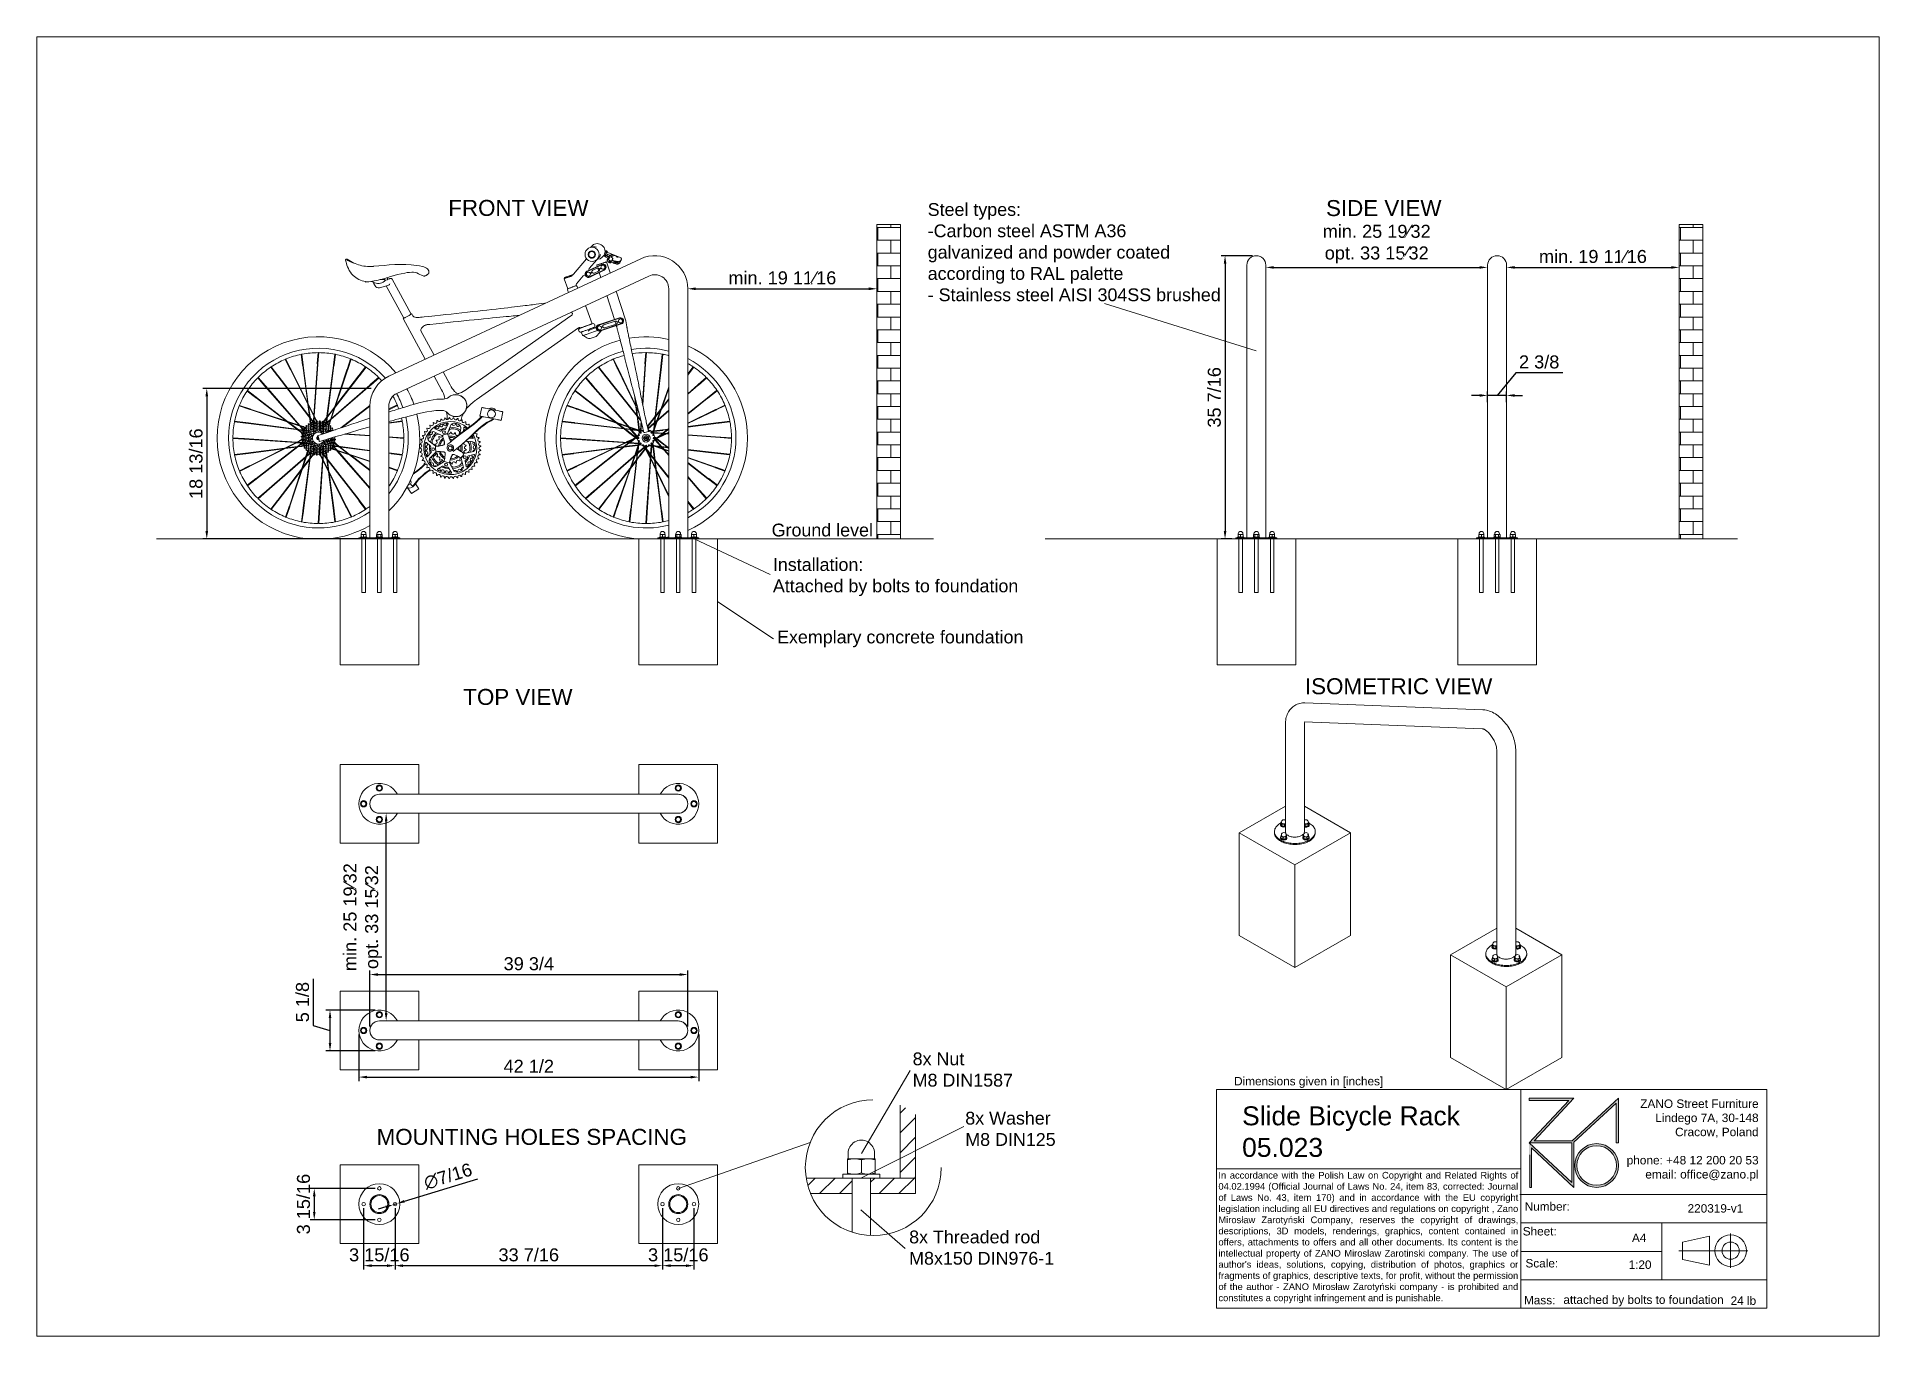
# Paper-space layout 'US p' of a CAD drawing. Header units: inches. Extents: x -14.9 to -3.3, y -7.2 to 1.
# The model-space entities are those that its viewports show. They can reach past a viewport. Long polylines and large blocks are cut down to what shows.
import ezdxf

# ---------------------------------------------------------------- set-up
doc = ezdxf.new("R2010")
doc.units = ezdxf.units.IN
doc.linetypes.add('HIDDEN', pattern=[1.905, 1.27, -0.635])
for name, color, linetype, lineweight in [('ZANO_O', 10, 'Continuous', 0), ('ZANO_R', 7, 'Continuous', 0), ('ZANO_R_przerywana', 250, 'HIDDEN', 0), ('ZANO_W', 1, 'Continuous', 0)]:
    doc.layers.add(name, color=color, linetype=linetype, lineweight=lineweight)
doc.layers.add('ZANO_P', color=7, linetype='Continuous', lineweight=0, true_color=0xffffff)
doc.styles.get("Standard").update_dxf_attribs({"font": 'arial.ttf'})
doc.dimstyles.new('amerykanie', dxfattribs={"dimtxt": 50, "dimasz": 50, "dimexe": 0.5, "dimexo": 0.5, "dimgap": 1, "dimtad": 1, "dimdec": 0, "dimzin": 0, "dimlunit": 5, "dimtxsty": 'Standard', "dimcen": 0.09, "dimclrd": 1, "dimclre": 1, "dimclrt": 1, "dimazin": 0, "dimtfac": 1, "dimtdec": 0, "dimtmove": 0, "dimatfit": 3, "dimfxl": 1, "dimtzin": 0, "dimarcsym": 1})

psp = doc.layouts.new('US p')

# ---------------------------------------------------------------- texts
at = {"layer": 'ZANO_O', "attachment_point": 1}
for s, insert, char_height, width in [('{\\fArial|b0|i0|c238|p34;FRONT VIEW}', (-12.293, -0.067), 0.1, 1.04774), ('\\pxql;Steel types:\\P-Carbon steel ASTM A36\\Pgalvanized and powder coated\\Paccording to RAL palette\\P- Stainless steel AISI 304SS brushed', (-9.295, -0.087), 0.08, 1.93979), ('{\\fArial|b0|i0|c238|p34;SIDE VIEW}', (-6.804, -0.068), 0.1, 1.0012), ('{\\fArial|b0|i0|c238|p34;Ground level}', (-10.271, -2.092), 0.08, 0.78457), ('\\pxql;{\\fArial|b0|i0|c238|p34;Installation:\\FARIALUNI.TTF|c238;\\P\\fArial|b0|i0|c238|p34;Attached by bolts to foundation}', (-10.263, -2.308), 0.08, 1.81828), ('\\pxql;{\\fArial|b0|i0|c238|p34;Exemplary concrete foundation}', (-10.237, -2.761), 0.08, 1.68642), ('{\\fArial|b0|i0|c238|p34;ISOMETRIC VIEW}', (-6.936, -3.059), 0.1, 1.49258), ('{\\fArial|b0|i0|c238|p34;TOP VIEW}', (-12.199, -3.126), 0.1, 0.86231), ('8x Nut \\PM8 DIN1587', (-9.389, -5.4), 0.08, 0.89262), ('8x Washer \\PM8 DIN125', (-9.06, -5.771), 0.08, 0.85429), ('{\\fArial|b0|i0|c238|p34;MOUNTING HOLES SPACING}', (-12.741, -5.878), 0.1, 2.09064), ('8x Threaded rod \\PM8x150 DIN976-1', (-9.411, -6.514), 0.08, 1.01516)]:
    psp.add_mtext(s, dxfattribs=dict(at, insert=insert, char_height=char_height, width=width))
at = {"layer": 'ZANO_R', "attachment_point": 1}
for s, insert, char_height, width in [('{\\fArial|b0|i0|c238|p34;Dimensions given in [inches]}', (-7.379, -5.553), 0.05269, 1.79436), ('\\pxql;Slide Bicycle Rack 05.023', (-7.329, -5.737), 0.11856, 1.7443), ('\\pxqr;{\\fArial|b0|i0|c238|p34;ZANO Street Furniture\\FARIALUNI.TTF|c238;\\P\\fArial|b0|i0|c238|p34;Lindego 7A, 30-148\\FARIALUNI.TTF|c238;\\P\\fArial|b0|i0|c238|p34;Cracow, Poland\\FARIALUNI.TTF|c238;\\P\\P\\fArial|b0|i0|c238|p34;phone: +48 12 200 20 53\\FARIALUNI.TTF|c238;\\P\\fArial|b0|i0|c238|p34;email: office@zano.pl}', (-5.149, -5.694), 0.05298, 1.04998), ("\\pxqj;{\\fArial|b0|i0|c238|p34;In accordance with the Polish Law on Copyright and Related Rights of 04.02.1994 (Official Journal of Laws No. 24, item 83, corrected: Journal of Laws No. 43, item 170) and in accordance with the EU copyright legislation including all EU directives and regulations on copyright , Zano Mirosław Zarotyński Company, reserves the copyright of drawings, descriptions, 3D models, renderings, graphics, content contained in offers, attachments to offers and all other documents. Its content is the intellectual property of ZANO Miroslaw Zarotinski company. The use of author's ideas, solutions, copying, distribution of photos, graphics or fragments of graphics, descriptive texts, for profit, without the permission of the author - ZANO Mirosław Zarotyński company - is prohibited and constitutes a copyright infringement and is punishable.}", (-7.477, -6.147), 0.041822, 1.86937), ('{\\fArial|b0|i0|c238|p34;Number:}', (-5.562, -6.337), 0.05269, 0.35585), ('{\\fArial|b0|i0|c238|p34;Sheet:}', (-5.574, -6.492), 0.05269, 254.32319), ('{\\fArial|b0|i0|c238|p34;A4}', (-4.891, -6.533), 0.05269, 0.18637), ('{\\fArial|b0|i0|c238|p34;Scale:}', (-5.557, -6.692), 0.05269, 254.32319), ('1:20', (-4.912, -6.701), 0.0527, 0.20756), ('{\\fArial|b0|i0|c238|p34;Mass:}', (-5.566, -6.923), 0.05269, 254.32319), ('{\\fArial|b0|i0|c238|p34;attached by bolts to foundation}', (-5.32, -6.92), 0.05269, 1.21824), ('24 lb', (-4.274, -6.926), 0.0527, 0.22731)]:
    psp.add_mtext(s, dxfattribs=dict(at, insert=insert, char_height=char_height, width=width))
at = {"layer": 'ZANO_R', "color": 1, "insert": (-4.543, -6.349), "char_height": 0.05269, "width": 0.49653, "attachment_point": 1}
psp.add_mtext('{\\fArial|b0|i0|c238|p0;\\C256;220319-v1}', dxfattribs=at)

msp = doc.modelspace()

# ---------------------------------------------------------------- blocks, each defined once
blk = doc.blocks.new('*D388')
at = {"layer": 'ZANO_W', "color": 1, "lineweight": -2}
for p, q in [((58.63, 124.95), (58.63, 124.95)), ((59.63, 124.45), (81.28, 124.45)), ((82.28, 124.95), (82.28, 124.95))]:
    blk.add_line(p, q, dxfattribs=at)
at = {"layer": 'ZANO_W', "color": 1}
for points in [[(59.63, 124.62), (59.63, 124.28), (58.63, 124.45)], [(81.28, 124.28), (81.28, 124.62), (82.28, 124.45)]]:
    blk.add_solid(points, dxfattribs=at)
at = {"layer": 'ZANO_W', "color": 1, "insert": (70.46, 125.81), "char_height": 1.625, "attachment_point": 5}
blk.add_mtext('min. 19 11⁄16', dxfattribs=at)
blk = doc.blocks.new('*D389')
at = {"layer": 'ZANO_W', "color": 1, "lineweight": -2}
for p, q in [((20.41, 58.83), (20.41, 58.83)), ((20.91, 33.85), (20.91, 57.83)), ((20.41, 32.85), (20.41, 32.85))]:
    blk.add_line(p, q, dxfattribs=at)
at = {"layer": 'ZANO_W', "color": 1}
for points in [[(21.08, 57.83), (20.75, 57.83), (20.91, 58.83)], [(20.75, 33.85), (21.08, 33.85), (20.91, 32.85)]]:
    blk.add_solid(points, dxfattribs=at)
at = {"layer": 'ZANO_W', "color": 1, "insert": (17.99, 45.84), "char_height": 1.625, "attachment_point": 5, "rotation": 90}
blk.add_mtext('min. 25 19⁄32\\Popt. 33 15⁄32', dxfattribs=at)
blk = doc.blocks.new('*D391')
at = {"layer": 'ZANO_W', "color": 1, "lineweight": -2}
for p, q in [((19.56, 11.91), (11.42, 11.91)), ((11.92, 10.91), (11.92, 8.97)), ((19.56, 7.97), (11.42, 7.97))]:
    blk.add_line(p, q, dxfattribs=at)
at = {"layer": 'ZANO_W', "color": 1}
for points in [[(12.09, 10.91), (11.76, 10.91), (11.92, 11.91)], [(11.76, 8.97), (12.09, 8.97), (11.92, 7.97)]]:
    blk.add_solid(points, dxfattribs=at)
at = {"layer": 'ZANO_W', "color": 1, "insert": (10.58, 9.94), "char_height": 1.625, "attachment_point": 5, "rotation": 90}
blk.add_mtext('3 15/16', dxfattribs=at)
blk = doc.blocks.new('*D392')
at = {"layer": 'ZANO_W', "color": 1, "lineweight": -2}
for p, q in [((18.09, 9.44), (18.09, 1.74)), ((22.03, 9.44), (22.03, 1.74)), ((19.09, 2.24), (21.03, 2.24))]:
    blk.add_line(p, q, dxfattribs=at)
at = {"layer": 'ZANO_W', "color": 1}
for points in [[(19.09, 2.4), (19.09, 2.07), (18.09, 2.24)], [(21.03, 2.07), (21.03, 2.4), (22.03, 2.24)]]:
    blk.add_solid(points, dxfattribs=at)
at = {"layer": 'ZANO_W', "color": 1, "insert": (20.06, 3.58), "char_height": 1.625, "attachment_point": 5}
blk.add_mtext('3 15/16', dxfattribs=at)
blk = doc.blocks.new('*D393')
at = {"layer": 'ZANO_W', "color": 1, "lineweight": -2}
for p, q in [((22.03, 9.44), (22.03, 1.74)), ((55.48, 9.44), (55.48, 1.74)), ((23.03, 2.24), (54.48, 2.24))]:
    blk.add_line(p, q, dxfattribs=at)
at = {"layer": 'ZANO_W', "color": 1}
for points in [[(23.03, 2.4), (23.03, 2.07), (22.03, 2.24)], [(54.48, 2.07), (54.48, 2.4), (55.48, 2.24)]]:
    blk.add_solid(points, dxfattribs=at)
at = {"layer": 'ZANO_W', "color": 1, "insert": (38.75, 3.58), "char_height": 1.625, "attachment_point": 5}
blk.add_mtext('33 7/16', dxfattribs=at)
blk = doc.blocks.new('*D394')
at = {"layer": 'ZANO_W', "color": 1, "lineweight": -2}
for p, q in [((55.48, 9.44), (55.48, 1.74)), ((59.41, 9.44), (59.41, 1.74)), ((56.48, 2.24), (58.41, 2.24))]:
    blk.add_line(p, q, dxfattribs=at)
at = {"layer": 'ZANO_W', "color": 1}
for points in [[(56.48, 2.4), (56.48, 2.07), (55.48, 2.24)], [(58.41, 2.07), (58.41, 2.4), (59.41, 2.24)]]:
    blk.add_solid(points, dxfattribs=at)
at = {"layer": 'ZANO_W', "color": 1, "insert": (57.45, 3.58), "char_height": 1.625, "attachment_point": 5}
blk.add_mtext('3 15/16', dxfattribs=at)
blk = doc.blocks.new('*D395')
at = {"layer": 'ZANO_W', "color": 1, "lineweight": -2}
for p, q in [((130.93, 127.62), (130.93, 127.62)), ((131.93, 127.12), (157.67, 127.12)), ((158.67, 127.62), (158.67, 127.62))]:
    blk.add_line(p, q, dxfattribs=at)
at = {"layer": 'ZANO_W', "color": 1}
for points in [[(131.93, 127.29), (131.93, 126.96), (130.93, 127.12)], [(157.67, 126.96), (157.67, 127.29), (158.67, 127.12)]]:
    blk.add_solid(points, dxfattribs=at)
at = {"layer": 'ZANO_W', "color": 1, "insert": (144.8, 130.04), "char_height": 1.625, "attachment_point": 5}
blk.add_mtext('min. 25 19⁄32\\Popt. 33 15⁄32', dxfattribs=at)
blk = doc.blocks.new('*D396')
at = {"layer": 'ZANO_W', "color": 1, "lineweight": -2}
for p, q in [((161.04, 127.62), (161.04, 127.62)), ((162.04, 127.12), (181.64, 127.12)), ((182.64, 127.62), (182.64, 127.62))]:
    blk.add_line(p, q, dxfattribs=at)
at = {"layer": 'ZANO_W', "color": 1}
for points in [[(162.04, 127.29), (162.04, 126.96), (161.04, 127.12)], [(181.64, 126.96), (181.64, 127.29), (182.64, 127.12)]]:
    blk.add_solid(points, dxfattribs=at)
at = {"layer": 'ZANO_W', "color": 1, "insert": (171.84, 128.48), "char_height": 1.625, "attachment_point": 5}
blk.add_mtext('min. 19 11⁄16', dxfattribs=at)
blk = doc.blocks.new('*D397')
at = {"layer": 'ZANO_W', "color": 1, "lineweight": -2}
for p, q in [((23.19, 10.29), (32.39, 13.12)), ((20.87, 9.58), (19.91, 9.29)), ((21.82, 9.87), (22.24, 10))]:
    blk.add_line(p, q, dxfattribs=at)
at = {"layer": 'ZANO_W', "color": 1}
for points in [[(20.92, 9.42), (20.82, 9.74), (21.82, 9.87)], [(23.14, 10.45), (23.24, 10.14), (22.24, 10)]]:
    blk.add_solid(points, dxfattribs=at)
at = {"layer": 'ZANO_W', "color": 1, "insert": (28.65, 13.41), "char_height": 1.625, "attachment_point": 5, "rotation": 17.0642}
blk.add_mtext('∅7/16', dxfattribs=at)
blk = doc.blocks.new('*D398')
at = {"layer": 'ZANO_W', "color": 1, "lineweight": -2}
for p, q in [((11.8, 38.14), (11.8, 32.29)), ((11.8, 32.29), (13.89, 31.66)), ((19.56, 34.22), (13.39, 34.22)), ((13.89, 33.22), (13.89, 30.1)), ((19.56, 29.1), (13.39, 29.1))]:
    blk.add_line(p, q, dxfattribs=at)
at = {"layer": 'ZANO_W', "color": 1}
for points in [[(14.06, 33.22), (13.73, 33.22), (13.89, 34.22)], [(13.73, 30.1), (14.06, 30.1), (13.89, 29.1)]]:
    blk.add_solid(points, dxfattribs=at)
at = {"layer": 'ZANO_W', "color": 1, "insert": (10.46, 35.21), "char_height": 1.625, "attachment_point": 5, "rotation": 90}
blk.add_mtext('5 1/8', dxfattribs=at)
blk = doc.blocks.new('*D399')
at = {"layer": 'ZANO_W', "color": 1, "lineweight": -2}
for p, q in [((18.88, 32.16), (18.88, 39.16)), ((19.88, 38.66), (57.64, 38.66)), ((58.64, 32.16), (58.64, 39.16))]:
    blk.add_line(p, q, dxfattribs=at)
at = {"layer": 'ZANO_W', "color": 1}
for points in [[(19.88, 38.82), (19.88, 38.49), (18.88, 38.66)], [(57.64, 38.49), (57.64, 38.82), (58.64, 38.66)]]:
    blk.add_solid(points, dxfattribs=at)
at = {"layer": 'ZANO_W', "color": 1, "insert": (38.76, 40), "char_height": 1.625, "attachment_point": 5}
blk.add_mtext('39 3/4', dxfattribs=at)
blk = doc.blocks.new('*D400')
at = {"layer": 'ZANO_W', "color": 1, "lineweight": -2}
for p, q in [((17.5, 31.16), (17.5, 25.33)), ((60, 31.16), (60, 25.33)), ((18.5, 25.83), (59, 25.83))]:
    blk.add_line(p, q, dxfattribs=at)
at = {"layer": 'ZANO_W', "color": 1}
for points in [[(18.5, 25.99), (18.5, 25.66), (17.5, 25.83)], [(59, 25.66), (59, 25.99), (60, 25.83)]]:
    blk.add_solid(points, dxfattribs=at)
at = {"layer": 'ZANO_W', "color": 1, "insert": (38.75, 27.17), "char_height": 1.625, "attachment_point": 5}
blk.add_mtext('42 1/2', dxfattribs=at)
blk = doc.blocks.new('*D401')
at = {"layer": 'ZANO_W', "color": 1, "lineweight": -2}
for p, q in [((129.25, 128.59), (125.33, 128.59)), ((125.83, 127.59), (125.83, 94.15)), ((126.69, 93.15), (125.33, 93.15))]:
    blk.add_line(p, q, dxfattribs=at)
at = {"layer": 'ZANO_W', "color": 1}
for points in [[(126, 127.59), (125.67, 127.59), (125.83, 128.59)], [(125.67, 94.15), (126, 94.15), (125.83, 93.15)]]:
    blk.add_solid(points, dxfattribs=at)
at = {"layer": 'ZANO_W', "color": 1, "insert": (124.49, 110.87), "char_height": 1.625, "attachment_point": 5, "rotation": 90}
blk.add_mtext('35 7/16', dxfattribs=at)
blk = doc.blocks.new('*D409')
at = {"layer": 'ZANO_W', "color": 1, "lineweight": -2}
for p, q in [((162.18, 113.95), (159.86, 111.11)), ((168.06, 113.95), (162.18, 113.95)), ((157.67, 111.11), (156.67, 111.11)), ((158.67, 110.27), (158.67, 111.61)), ((161.04, 111.11), (158.67, 111.11)), ((161.04, 110.27), (161.04, 111.61)), ((162.04, 111.11), (163.04, 111.11))]:
    blk.add_line(p, q, dxfattribs=at)
at = {"layer": 'ZANO_W', "color": 1}
for points in [[(157.67, 110.94), (157.67, 111.27), (158.67, 111.11)], [(162.04, 111.27), (162.04, 110.94), (161.04, 111.11)]]:
    blk.add_solid(points, dxfattribs=at)
at = {"layer": 'ZANO_W', "color": 1, "insert": (165.12, 115.29), "char_height": 1.625, "attachment_point": 5}
blk.add_mtext('2 3/8', dxfattribs=at)
blk = doc.blocks.new('*D412')
at = {"layer": 'ZANO_W', "color": 1, "lineweight": -2}
for p, q in [((19.02, 111.99), (-2.02, 111.99)), ((-1.52, 110.99), (-1.52, 94.15)), ((22.12, 93.15), (-2.02, 93.15))]:
    blk.add_line(p, q, dxfattribs=at)
at = {"layer": 'ZANO_W', "color": 1}
for points in [[(-1.35, 110.99), (-1.69, 110.99), (-1.52, 111.99)], [(-1.69, 94.15), (-1.35, 94.15), (-1.52, 93.15)]]:
    blk.add_solid(points, dxfattribs=at)
at = {"layer": 'ZANO_W', "color": 1, "insert": (-2.86, 102.57), "char_height": 1.625, "attachment_point": 5, "rotation": 90}
blk.add_mtext('18 13/16', dxfattribs=at)

# ---------------------------------------------------------------- dimensions: what is measured, and where the dimension line sits
at = {"layer": 'ZANO_W'}
for base, p1, p2, text, picture, middle in [((158.67094, 127.12381), (130.93185, 127.12381), (158.67094, 127.12381), 'min. 25 19⁄32\\Popt. 33 15⁄32', '*D395', (144.8014, 130.04376)), ((182.64067, 127.12381), (161.04384, 127.12381), (182.64067, 127.12381), 'min. 19 11⁄16', '*D396', (171.84226, 128.48175)), ((82.28438, 124.44896), (58.63281, 124.44896), (82.28438, 124.44896), 'min. 19 11⁄16', '*D388', (70.45859, 125.80691))]:
    dim = msp.add_linear_dim(base=base, p1=p1, p2=p2, text=text, dimstyle='amerykanie', override={"dimtxt": 1.625, "dimasz": 1, "dimgap": 0.5, "dimdec": 4, "dimtxsty": 'Standard', "dimaunit": 1, "dimadec": 1, "dimtdec": 4, "dimtmove": 1, "dimfrac": 2}, dxfattribs=at)
    dim.commit()
    dim.dimension.update_dxf_attribs({"geometry": picture, "text_midpoint": middle})
for base, p1, p2, picture, middle in [((125.83308, 93.15371), (129.74541, 128.58678), (127.18755, 93.15371), '*D401', (124.49231, 110.87024)), ((-1.519485, 93.153707), (19.523947, 111.992262), (22.62023, 93.153707), '*D412', (-2.86025, 102.572985)), ((13.89342, 29.10184), (20.06238, 34.21754), (20.06238, 29.10184), '*D398', (10.463, 32.78675))]:
    dim = msp.add_linear_dim(base=base, p1=p1, p2=p2, angle=90, dimstyle='amerykanie', override={"dimtxt": 1.625, "dimasz": 1, "dimgap": 0.5, "dimdec": 4, "dimaunit": 1, "dimadec": 1, "dimtdec": 4, "dimtmove": 1, "dimfrac": 2}, dxfattribs=at)
    dim.commit()
    dim.dimension.update_dxf_attribs({"geometry": picture, "text_midpoint": middle})
for base, p1, p2, picture, middle in [((158.67094, 111.10644), (161.04384, 109.76902), (158.67094, 109.76902), '*D409', (162.67579, 113.95232)), ((22.02996, 2.23832), (18.0948, 9.93757), (22.02996, 9.93757), '*D392', (20.06238, 2.23832)), ((59.41394, 2.23832), (55.47878, 9.93757), (59.41394, 9.93757), '*D394', (57.44636, 2.23832))]:
    dim = msp.add_linear_dim(base=base, p1=p1, p2=p2, dimstyle='amerykanie', override={"dimtxt": 1.625, "dimasz": 1, "dimgap": 0.5, "dimdec": 4, "dimaunit": 1, "dimadec": 1, "dimtdec": 4, "dimtmove": 1, "dimfrac": 2}, dxfattribs=at)
    dim.commit()
    dim.dimension.update_dxf_attribs({"geometry": picture, "text_midpoint": middle, "dimtype": 160})
dim = msp.add_linear_dim(base=(20.91441, 58.83123), p1=(20.91441, 32.84614), p2=(20.91441, 58.83123), angle=90, text='min. 25 19⁄32\\Popt. 33 15⁄32', dimstyle='amerykanie', override={"dimtxt": 1.625, "dimasz": 1, "dimgap": 0.5, "dimdec": 4, "dimtxsty": 'Standard', "dimaunit": 1, "dimadec": 1, "dimtdec": 4, "dimtmove": 1, "dimfrac": 2}, dxfattribs=at)
dim.commit()
dim.dimension.update_dxf_attribs({"geometry": '*D389', "text_midpoint": (17.99446, 45.83869)})
for base, p1, p2, picture, middle in [((58.63674, 38.65537), (18.87593, 31.65969), (58.63674, 31.65969), '*D399', (38.75634, 39.99614)), ((60.00421, 25.82633), (17.50453, 31.65969), (60.00421, 31.65969), '*D400', (38.75437, 27.16655)), ((55.47878, 2.23832), (22.02996, 9.93757), (55.47878, 9.93757), '*D393', (38.75437, 3.57908))]:
    dim = msp.add_linear_dim(base=base, p1=p1, p2=p2, dimstyle='amerykanie', override={"dimtxt": 1.625, "dimasz": 1, "dimgap": 0.5, "dimdec": 4, "dimaunit": 1, "dimadec": 1, "dimtdec": 4, "dimtmove": 1, "dimfrac": 2}, dxfattribs=at)
    dim.commit()
    dim.dimension.update_dxf_attribs({"geometry": picture, "text_midpoint": middle})
dim = msp.add_diameter_dim_2p(p1=(21.82305, 9.87406), p2=(22.23686, 10.00108), dimstyle='amerykanie', override={"dimtxt": 1.625, "dimasz": 1, "dimgap": 0.5, "dimdec": 4, "dimaunit": 1, "dimadec": 1, "dimtdec": 4, "dimtmove": 1, "dimfrac": 2}, dxfattribs=at)
dim.commit()
dim.dimension.update_dxf_attribs({"geometry": '*D397', "text_midpoint": (29.05384, 12.0936), "dimtype": 163})
dim = msp.add_linear_dim(base=(11.92341, 7.96999), p1=(20.06238, 11.90515), p2=(20.06238, 7.96999), angle=90, dimstyle='amerykanie', override={"dimtxt": 1.625, "dimasz": 1, "dimgap": 0.5, "dimdec": 4, "dimaunit": 1, "dimadec": 1, "dimtdec": 4, "dimtmove": 1, "dimfrac": 2}, dxfattribs=at)
dim.commit()
dim.dimension.update_dxf_attribs({"geometry": '*D391', "text_midpoint": (11.92341, 9.93757), "dimtype": 160})

# ---------------------------------------------------------------- hatches: boundary and pattern name
at = {"layer": 'ZANO_R', "ltscale": 10, "transparency": 33554559}
h = msp.add_hatch(dxfattribs=at)
h.set_pattern_fill('AR-B816', color=256, scale=0.007873)
h.set_pattern_definition([(0, (-362.2997, 117.718), (0, 1.5997223), []), (90, (-362.2997, 117.718), (-1.5997223, 1.5997223), [1.599722, -1.599722])])
h.paths.add_polyline_path([(82.28438, 132.51695), (82.28438, 93.15371), (85.23662, 93.15371), (85.23662, 132.51695)])
h = msp.add_hatch(dxfattribs=at)
h.set_pattern_fill('AR-B816', color=256, scale=0.007873)
h.set_pattern_definition([(0, (-261.9434, 117.718), (0, 1.5997223), []), (90, (-261.9434, 117.718), (-1.5997223, 1.5997223), [1.599722, -1.599722])])
h.paths.add_polyline_path([(182.64067, 132.51695), (182.64067, 93.15371), (185.59291, 93.15371), (185.59291, 132.51695)])

# ---------------------------------------------------------------- linework, layer by layer
at = {"layer": 'ZANO_R'}
for p, q in [((82.28438, 93.15371), (82.28438, 132.50526)), ((82.28438, 132.50526), (85.23574, 132.50526)), ((85.23574, 132.50526), (85.23574, 93.15371)), ((182.64067, 93.15371), (182.64067, 132.50526)), ((182.64067, 132.50526), (185.59204, 132.50526)), ((185.59204, 132.50526), (185.59204, 93.15371)), ((48.2838, 129.23892), (48.40569, 129.19556)), ((50.30295, 128.30142), (48.30507, 129.12645)), ((19.33935, 127.25799), (19.36029, 127.26138)), ((19.35083, 127.26065), (19.34377, 127.25971)), ((52.74627, 128.1991), (21.26503, 113.51915)), ((45.97401, 128.21218), (44.33445, 126.25823)), ((46.04798, 126.645), (47.85309, 127.50398)), ((47.87456, 127.45885), (46.06946, 126.59988)), ((46.31845, 126.97049), (47.25392, 128.08535)), ((46.3701, 125.96809), (48.1752, 126.82707)), ((48.19668, 126.78194), (46.39157, 125.92296)), ((46.75439, 126.75977), (47.31848, 127.0282)), ((47.25237, 127.41698), (47.30844, 127.2448)), ((47.37345, 127.04518), (47.49568, 126.66985)), ((47.78799, 127.06344), (47.56996, 126.95969)), ((47.81376, 127.00929), (47.59573, 126.90554)), ((47.69727, 127.02027), (47.72304, 126.96611)), ((48.11265, 128.56583), (48.47822, 128.36797)), ((48.16924, 128.65584), (48.56305, 128.49809)), ((48.3155, 128.68854), (48.34509, 128.70562)), ((48.59351, 128.57718), (48.3155, 128.68854)), ((48.36053, 128.80326), (48.33289, 128.73407)), ((48.38, 128.84999), (48.658, 128.73864)), ((48.94193, 126.4251), (48.48789, 127.81934)), ((48.5776, 128.77084), (48.52574, 128.64101)), ((48.63047, 128.21025), (48.56536, 128.09012)), ((48.56752, 128.08896), (48.56792, 128.09044)), ((48.61108, 129.00009), (48.61623, 129.01458)), ((48.66394, 128.27215), (48.63047, 128.21024)), ((48.75358, 128.49167), (48.66144, 128.26102)), ((48.66441, 128.26128), (48.66406, 128.25998)), ((48.75605, 128.49069), (48.75638, 128.492)), ((48.76537, 128.12805), (48.76714, 128.11916)), ((48.86092, 128.35856), (48.76879, 128.12791)), ((49.01347, 128.64684), (49.00057, 128.61455)), ((49.02376, 127.7376), (49.03641, 127.76095)), ((49.0386, 127.76478), (49.05107, 127.78783)), ((49.14128, 128.70864), (49.81072, 128.48452)), ((49.15104, 127.97506), (49.24318, 128.20571)), ((49.15442, 127.98351), (49.50083, 127.82342)), ((49.27574, 127.98783), (49.49281, 127.88752)), ((49.50083, 127.82342), (49.47556, 127.80755)), ((49.52693, 127.87157), (49.50083, 127.82342)), ((49.50467, 127.83008), (49.50433, 127.82988)), ((49.50449, 127.83017), (49.50467, 127.83008)), ((49.52707, 127.8715), (49.50467, 127.83008)), ((49.60353, 127.83475), (49.5624, 127.75886)), ((49.56286, 127.75933), (49.59464, 127.77929)), ((49.59464, 127.77929), (49.62031, 127.82665)), ((49.81072, 128.48452), (49.7855, 128.46878)), ((49.78918, 128.4306), (49.81072, 128.48452)), ((49.8772, 128.43045), (49.86572, 128.40173)), ((49.8777, 128.43101), (49.9094, 128.45079)), ((49.91197, 127.61474), (49.91706, 127.61193)), ((49.9451, 127.65699), (49.97236, 127.6419)), ((50.07837, 127.78304), (49.97337, 127.84145)), ((50.08052, 127.78692), (49.98173, 127.84167)), ((50.01991, 127.61605), (50.02007, 127.61615)), ((50.07128, 127.6429), (50.09693, 127.65772)), ((50.07963, 127.86114), (50.18063, 127.80526)), ((50.12566, 127.87029), (50.11399, 127.87679)), ((50.12777, 127.87429), (50.11864, 127.87935)), ((50.12335, 127.76136), (50.15487, 127.81952)), ((50.12336, 127.76136), (50.15483, 127.81954)), ((50.13483, 127.69665), (50.13545, 127.69779)), ((50.13538, 127.69767), (50.13737, 127.70117)), ((50.13737, 127.70117), (50.15508, 127.73393)), ((50.14385, 127.89479), (50.1753, 127.91441)), ((50.18063, 127.80526), (50.19921, 127.81599)), ((50.19985, 127.81662), (50.21758, 127.84934)), ((50.22951, 127.995), (50.21661, 127.9627)), ((50.21758, 127.84934), (50.21943, 127.85292)), ((50.21943, 127.85292), (50.22005, 127.85406)), ((50.22463, 127.94621), (50.22155, 127.9445)), ((50.22463, 127.94621), (50.25028, 127.96102)), ((50.22965, 127.99508), (50.22951, 127.995)), ((50.24399, 128.32307), (50.24936, 128.32087)), ((50.30446, 128.1565), (50.24433, 128.00598)), ((50.24611, 128.01043), (50.27386, 127.99904)), ((50.25993, 128.04503), (50.28768, 128.03364)), ((50.26678, 127.99495), (50.27386, 127.99904)), ((50.27386, 127.99904), (50.28768, 128.03364)), ((50.28768, 128.03364), (50.30625, 128.04436)), ((50.29313, 128.0105), (50.30695, 128.0451)), ((50.29585, 128.16106), (50.30875, 128.19335)), ((50.29585, 128.16106), (50.29599, 128.16115)), ((50.29679, 128.13729), (50.32454, 128.1259)), ((50.32454, 128.1259), (50.33836, 128.1605)), ((50.34311, 128.13662), (50.32454, 128.1259)), ((50.33128, 128.15641), (50.33836, 128.1605)), ((50.3438, 128.13736), (50.34311, 128.13662)), ((50.3438, 128.13736), (50.35762, 128.17196)), ((128.55896, 127.40033), (128.55896, 127.12381)), ((128.55896, 127.12381), (128.55896, 112.44386)), ((130.93185, 127.12381), (130.93185, 127.40033)), ((130.93185, 112.44386), (130.93185, 127.12381)), ((158.67094, 127.40033), (158.67094, 127.12381)), ((158.67094, 127.12381), (158.67094, 112.44386)), ((161.04384, 127.12381), (161.04384, 127.40033)), ((161.04384, 112.44386), (161.04384, 127.12381)), ((18.33594, 125.29287), (18.74611, 125.33172)), ((19.05378, 125.36087), (19.24866, 125.37933)), ((19.25243, 125.33963), (19.24695, 125.39743)), ((19.51855, 124.83178), (19.34163, 125.15883)), ((19.44053, 125.18609), (19.46014, 125.1915)), ((20.02045, 125.56038), (20.63163, 125.61828)), ((21.13353, 124.87518), (20.09094, 124.58778)), ((20.62598, 125.67798), (20.43025, 125.65944)), ((20.73831, 125.55201), (20.74503, 125.48103)), ((20.74128, 125.52073), (21.10227, 125.55493)), ((20.91914, 124.81609), (23.11173, 120.76297)), ((21.07635, 125.82858), (20.97239, 125.81873)), ((21.09403, 125.64191), (21.11676, 125.64817)), ((24.03482, 121.26232), (21.66712, 125.63917)), ((22.26786, 111.36857), (53.74911, 126.04852)), ((25.76239, 126.04902), (25.79574, 126.05968)), ((25.80685, 126.06313), (25.82292, 126.06812)), ((25.82685, 126.07486), (25.81994, 126.07268)), ((43.23213, 125.83478), (43.17239, 125.70666)), ((43.17239, 125.70666), (43.62845, 124.45366)), ((43.62845, 124.45366), (43.58962, 124.39848)), ((43.98171, 126.1076), (44.10428, 126.15221)), ((43.98171, 126.1076), (44.08404, 126.03848)), ((44.17155, 126.10578), (44.08404, 126.03848)), ((44.17155, 126.10578), (44.10428, 126.15221)), ((44.68511, 124.83826), (44.67718, 124.86004)), ((44.74898, 124.82129), (44.68511, 124.83826)), ((44.71171, 125.05565), (45.56082, 126.06759)), ((44.78457, 124.74765), (44.86583, 124.52438)), ((46.64893, 126.52141), (46.4309, 126.41766)), ((46.6747, 126.46725), (46.45667, 126.3635)), ((46.5133, 126.39081), (46.48764, 126.44465)), ((46.57904, 126.41474), (46.55106, 126.47483)), ((46.57821, 126.48775), (46.60398, 126.4336)), ((47.49028, 126.66718), (46.92618, 126.39875)), ((47.55813, 126.47808), (47.75554, 125.87188)), ((56.25991, 124.44896), (56.25991, 93.31111)), ((58.63281, 93.31111), (58.63281, 124.44896)), ((43.59181, 124.39696), (43.59182, 124.39693)), ((43.72915, 123.99434), (43.6105, 124.32032)), ((46.69769, 120.07587), (45.86237, 122.37088)), ((48.49577, 123.59885), (49.47239, 120.59992)), ((50.88656, 120.45372), (49.68216, 124.15207)), ((23.02382, 120.71541), (25.77824, 115.6237)), ((24.26065, 121.05494), (24.12274, 121.30988)), ((44.03114, 121.05889), (31.18455, 112.00026)), ((47.47859, 119.93447), (50.08591, 120.80469)), ((50.10173, 120.75729), (47.49442, 119.88706)), ((47.71593, 119.22338), (50.32324, 120.09361)), ((50.33906, 120.0462), (47.73175, 119.17597)), ((49.55663, 120.41729), (48.13445, 119.94262)), ((48.26103, 119.56338), (49.6832, 120.03805)), ((49.53429, 120.40984), (49.65165, 120.04948)), ((49.65103, 120.05136), (49.65779, 120.02956)), ((49.66293, 120.05523), (49.66971, 120.03354)), ((49.7979, 120.31868), (49.96768, 120.37535)), ((49.81689, 120.2618), (49.98666, 120.31846)), ((26.9126, 116.15266), (25.26587, 119.19673)), ((32.19174, 110.57016), (44.95116, 119.56732)), ((45.11817, 119.59355), (45.14793, 119.5118)), ((45.31886, 119.04217), (45.4556, 118.66647)), ((46.01029, 118.3073), (45.61758, 118.58296)), ((47.23787, 119.2088), (46.26467, 118.85458)), ((47.05104, 118.42827), (46.4465, 118.23933)), ((46.49771, 119.36487), (47.10113, 119.5845)), ((46.90281, 119.51232), (46.86862, 119.60624)), ((47.19075, 119.55213), (47.1955, 119.60177)), ((47.19571, 119.47875), (47.19075, 119.55213)), ((47.2253, 119.59839), (47.1955, 119.60177)), ((47.28572, 119.2912), (47.24235, 119.35061)), ((47.85575, 119.21736), (47.27328, 118.57078)), ((47.32127, 119.25623), (47.28572, 119.2912)), ((47.32127, 119.25623), (47.33145, 119.26695)), ((47.83099, 119.6622), (48.00077, 119.71887)), ((47.84998, 119.60532), (48.01976, 119.66198)), ((49.83908, 119.32202), (49.80921, 119.39821)), ((51.02623, 119.68004), (51.02899, 119.65239)), ((8.2778, 115.61817), (8.89744, 114.38334)), ((8.96891, 114.41921), (8.35107, 115.65045)), ((10.29308, 116.24375), (10.46888, 114.89644)), ((10.54817, 114.90678), (10.37149, 116.26089)), ((12.39776, 116.46183), (12.30348, 115.08964)), ((12.38326, 115.08416), (12.47791, 116.46184)), ((14.49102, 116.26305), (14.31619, 114.90525)), ((14.3955, 114.89504), (14.56962, 116.24739)), ((16.46063, 115.67655), (16.02562, 114.36525)), ((16.10152, 114.34008), (16.53526, 115.64758)), ((49.2884, 115.63092), (49.82336, 114.51728)), ((49.89544, 114.5519), (49.36214, 115.66209)), ((53.37847, 116.46182), (53.28503, 115.10182)), ((53.36481, 115.09634), (53.45864, 116.46203)), ((55.45011, 116.22501), (55.27933, 114.75284)), ((55.35876, 114.74362), (55.52954, 116.2158)), ((4.84965, 113.30056), (5.75327, 112.26361)), ((5.81356, 112.31614), (4.90632, 113.35724)), ((6.47036, 114.64015), (7.30685, 113.55643)), ((7.37015, 113.60529), (6.53702, 114.68467)), ((7.35255, 113.51359), (11.629, 107.97318)), ((11.67647, 108.00983), (7.40003, 113.55023)), ((8.93429, 114.33218), (12.0584, 108.10638)), ((12.112, 108.13328), (8.98789, 114.35908)), ((10.48677, 114.83655), (11.09766, 110.15468)), ((11.17939, 109.9918), (10.54624, 114.84431)), ((12.30918, 115.02678), (11.86886, 108.61782)), ((11.92173, 108.51245), (12.36901, 115.02267)), ((14.31821, 114.84264), (13.42446, 107.90108)), ((13.48394, 107.89342), (14.37769, 114.83498)), ((16.01551, 114.30302), (13.82228, 107.69164)), ((13.8792, 107.67275), (16.07243, 114.28413)), ((14.53392, 109.64638), (17.51745, 113.52532)), ((17.46991, 113.56189), (14.5913, 109.81934)), ((18.328, 114.69389), (17.49961, 113.61689)), ((17.56299, 113.56814), (18.39556, 114.65057)), ((19.97044, 113.35987), (18.93349, 112.45624)), ((18.98602, 112.39596), (20.02725, 113.30331)), ((26.90928, 113.5329), (27.8364, 111.81907)), ((28.93366, 112.41661), (28.04364, 114.06187)), ((45.83036, 113.30056), (46.72596, 112.27282)), ((46.78625, 112.32535), (45.88691, 113.35738)), ((47.46269, 114.59798), (48.38291, 113.43623)), ((48.44559, 113.48588), (47.52537, 114.64763)), ((48.42906, 113.39407), (52.76844, 107.91579)), ((52.7724, 108.00737), (48.47607, 113.43131)), ((49.85909, 114.46598), (52.1412, 109.71518)), ((52.11681, 109.90446), (49.91314, 114.49195)), ((53.29077, 115.03946), (52.95535, 110.15751)), ((53.00017, 109.93488), (53.3506, 115.03535)), ((55.28215, 114.6904), (54.47682, 107.74826)), ((54.5364, 107.74135), (55.34173, 114.68349)), ((59.32206, 114.68526), (58.63281, 113.79207)), ((58.63281, 113.66118), (59.38914, 114.64129)), ((60.95115, 113.35986), (59.9234, 112.46426)), ((59.97594, 112.40398), (61.00797, 113.30331)), ((3.51562, 111.65812), (4.59262, 110.82974)), ((4.64138, 110.89312), (3.55896, 111.72567)), ((4.64762, 110.80004), (8.39017, 107.92142)), ((8.56313, 107.86405), (4.68419, 110.84758)), ((5.80175, 112.22319), (10.02221, 107.38002)), ((10.13411, 107.3429), (5.84697, 112.26259)), ((14.01277, 108.07541), (18.93247, 112.36255)), ((18.89307, 112.40776), (14.04989, 108.1873)), ((44.50496, 111.67148), (45.58375, 110.839)), ((45.6326, 110.90231), (44.54893, 111.73855)), ((45.63879, 110.80915), (50.59451, 106.98492)), ((50.71004, 106.97152), (45.67543, 110.85663)), ((46.77411, 112.23278), (51.37332, 106.95498)), ((51.41853, 106.99438), (46.81932, 112.27218)), ((51.9545, 111.1639), (52.2814, 108.62724)), ((52.35362, 108.53606), (52.07244, 110.71791)), ((54.62211, 108.48018), (56.25991, 110.60257)), ((56.25991, 110.70073), (54.63551, 108.59571)), ((56.25991, 112.18265), (55.30566, 109.46414)), ((55.42225, 109.61524), (56.25991, 112.00158)), ((59.88337, 112.41612), (58.63281, 111.32635)), ((58.63281, 111.2468), (59.92277, 112.3709)), ((61.04466, 110.76116), (58.63281, 108.85072)), ((58.63281, 108.77422), (61.0819, 110.71415)), ((62.24856, 111.72753), (61.08682, 110.80731)), ((61.13647, 110.74463), (62.29821, 111.66485)), ((128.55896, 112.44386), (128.55896, 109.76902)), ((130.93185, 109.76902), (130.93185, 112.44386)), ((158.67094, 112.44386), (158.67094, 109.76902)), ((161.04384, 109.76902), (161.04384, 112.44386)), ((2.53296, 109.79075), (3.84426, 109.35575)), ((3.86944, 109.43164), (2.56194, 109.86539)), ((3.9065, 109.34563), (10.51788, 107.1524)), ((10.53676, 107.20932), (3.92538, 109.40255)), ((11.12124, 109.97398), (11.3167, 108.47593)), ((11.38949, 108.38163), (11.20297, 109.8111)), ((11.33212, 108.35781), (11.39099, 107.9066)), ((11.86078, 108.50021), (11.83143, 108.07301)), ((11.89126, 108.06889), (11.91365, 108.39484)), ((13.48651, 108.38298), (13.20908, 108.02229)), ((13.54392, 108.35926), (14.42282, 109.50193)), ((14.48019, 109.67489), (13.55913, 108.4774)), ((18.87669, 109.84831), (15.24734, 107.04694)), ((15.42253, 107.1064), (18.87593, 109.77197)), ((18.87593, 109.76902), (18.87593, 93.31111)), ((22.28804, 109.93171), (21.24883, 109.41023)), ((21.24883, 109.32077), (22.32032, 109.85844)), ((21.24883, 93.31111), (21.24883, 109.76902)), ((28.78073, 108.31213), (28.74168, 108.2096)), ((28.89969, 108.21437), (28.85454, 108.31435)), ((29.30991, 108.29627), (29.25697, 108.20018)), ((32.64496, 108.52763), (32.86518, 109.60483)), ((33.13459, 108.42753), (34.79936, 108.08718)), ((35.01958, 109.16438), (33.35482, 109.50473)), ((35.50922, 109.06428), (35.289, 107.98708)), ((43.52579, 109.82091), (44.69152, 109.41171)), ((44.71801, 109.48716), (43.55639, 109.89491)), ((44.75305, 109.4007), (49.72608, 107.65507)), ((49.57499, 107.77167), (44.77292, 109.45729)), ((52.48799, 109.13174), (52.19944, 109.73243)), ((52.22384, 109.54314), (52.56442, 108.83412)), ((52.29627, 108.51188), (52.3761, 107.89245)), ((52.43558, 107.90011), (52.36849, 108.42071)), ((54.56445, 108.50363), (54.18289, 108.00918)), ((54.23037, 107.97254), (54.55105, 108.3881)), ((56.25991, 109.25855), (54.60556, 107.81691)), ((54.64496, 107.77169), (56.25991, 109.179)), ((55.24245, 109.28406), (54.78116, 107.96993)), ((54.87273, 108.04972), (55.35904, 109.43516)), ((62.11657, 109.33114), (58.63281, 107.65767)), ((58.63281, 107.59114), (62.14254, 109.27708)), ((63.28151, 109.90182), (62.16786, 109.36686)), ((62.20249, 109.29479), (63.31219, 109.82785)), ((128.55896, 109.76902), (128.55896, 93.31111)), ((130.93185, 93.31111), (130.93185, 109.76902)), ((158.67094, 109.76902), (158.67094, 93.31111)), ((161.04384, 93.31111), (161.04384, 109.76902)), ((1.94647, 107.82114), (3.30426, 107.64632)), ((3.31447, 107.72563), (1.96212, 107.89975)), ((3.36687, 107.64834), (10.30843, 106.75458)), ((10.31609, 106.81407), (3.37453, 107.70782)), ((8.53462, 107.81032), (9.73211, 106.88925)), ((9.85026, 106.87404), (8.70758, 107.75294)), ((9.82653, 106.81663), (10.18722, 106.53921)), ((10.22378, 106.58674), (9.94467, 106.80142)), ((10.09966, 107.29114), (10.38099, 106.96831)), ((10.4262, 107.00771), (10.21156, 107.25402)), ((10.23003, 106.49366), (10.40484, 106.35921)), ((10.49779, 106.3886), (10.27878, 106.55705)), ((10.29015, 105.99669), (10.30356, 105.9804)), ((10.34219, 106.29182), (10.36036, 106.30253)), ((10.3622, 106.36651), (10.37258, 106.34814)), ((10.36849, 106.73677), (10.59489, 106.70762)), ((10.51576, 106.79843), (10.3787, 106.81608)), ((10.41439, 106.91476), (10.59826, 106.70376)), ((10.4647, 106.64811), (10.48445, 106.65551)), ((10.67109, 106.74189), (10.47468, 106.96729)), ((10.47991, 106.00689), (10.49307, 105.99035)), ((10.49738, 106.7182), (10.50441, 106.69831)), ((10.53837, 106.30077), (10.55685, 106.31101)), ((10.56382, 106.38467), (10.5735, 106.36588)), ((10.57382, 107.12331), (10.85821, 107.02897)), ((10.91853, 107.09321), (10.599, 107.19921)), ((10.69733, 106.77506), (10.63523, 106.78305)), ((10.64722, 106.97772), (10.66796, 106.98158)), ((10.67063, 106.01995), (10.68345, 106.00309)), ((10.67848, 106.6615), (10.69861, 106.66794)), ((10.69157, 107.04107), (10.69504, 107.02026)), ((10.71981, 106.73882), (10.72564, 106.71851)), ((10.7373, 106.31203), (10.75616, 106.32165)), ((10.77064, 106.40733), (10.77939, 106.38805)), ((10.86297, 106.03725), (10.87531, 106.01998)), ((10.8842, 107.27063), (10.9053, 107.27083)), ((10.88628, 106.98796), (10.90728, 106.99035)), ((10.90063, 106.67725), (10.92116, 106.68244)), ((10.93888, 107.32531), (10.93868, 107.30422)), ((10.94049, 106.32658), (10.95982, 106.33536)), ((10.9419, 107.05573), (10.94366, 107.03467)), ((10.95435, 106.76274), (10.95859, 106.742)), ((10.98591, 106.43623), (10.99337, 106.41635)), ((11.07142, 106.11781), (11.08973, 106.12868)), ((11.10049, 106.21682), (11.11002, 106.19777)), ((11.13567, 106.69563), (11.15662, 106.69911)), ((11.14114, 106.99698), (11.16231, 106.99746)), ((11.15378, 107.26761), (11.17484, 107.26586)), ((11.16845, 107.51794), (11.18925, 107.51447)), ((11.20793, 106.78979), (11.20998, 106.76866)), ((11.21254, 107.06837), (11.21205, 107.0472)), ((11.22155, 107.32323), (11.21916, 107.30223)), ((11.22488, 106.4892), (11.24552, 106.49447)), ((11.23179, 107.56229), (11.22793, 107.54156)), ((11.2689, 106.12822), (11.28777, 106.13831)), ((11.28067, 106.57601), (11.28445, 106.55505)), ((11.31244, 106.24784), (11.32041, 106.22799)), ((11.38906, 107.84412), (11.43252, 107.51108)), ((11.45046, 107.91436), (11.4049, 108.26351)), ((11.41972, 107.00159), (11.44086, 106.99953)), ((11.44677, 107.25516), (11.46752, 107.25092)), ((11.46209, 106.50704), (11.48327, 106.51007)), ((11.50198, 107.59675), (11.46835, 107.85447)), ((11.47069, 107.4897), (11.49101, 107.48387)), ((11.47676, 106.80231), (11.49805, 106.80155)), ((11.49132, 107.71213), (11.51121, 107.7051)), ((11.50995, 106.22914), (11.53029, 106.23619)), ((11.51388, 107.07384), (11.5104, 107.05289)), ((11.53226, 107.30888), (11.52708, 107.28835)), ((11.54801, 107.53103), (11.54157, 107.5109)), ((11.54391, 106.60456), (11.54461, 106.58318)), ((11.55475, 106.86989), (11.55247, 106.84871)), ((11.5614, 107.74481), (11.554, 107.72506)), ((11.57704, 106.34534), (11.5811, 106.3242)), ((11.65887, 107.91812), (11.79835, 107.73742)), ((11.80661, 107.85759), (11.72217, 107.96698)), ((11.77319, 106.79694), (11.79412, 106.79254)), ((11.77328, 107.2236), (11.79316, 107.21614)), ((11.77716, 106.56759), (11.7986, 106.56576)), ((11.81718, 108.01152), (11.79471, 107.68438)), ((11.80218, 107.43887), (11.82147, 107.43012)), ((11.80665, 107.03178), (11.82687, 107.02505)), ((11.82485, 107.6457), (11.84363, 107.63602)), ((11.84301, 107.84731), (11.86137, 107.83693)), ((11.88294, 107.26902), (11.87415, 107.24969)), ((11.88343, 106.86059), (11.87677, 106.84026)), ((11.8857, 106.64645), (11.88082, 106.62549)), ((11.88689, 107.85941), (11.89696, 108.00603)), ((11.89748, 107.47222), (11.88786, 107.45335)), ((11.90052, 107.07465), (11.89237, 107.05497)), ((11.90874, 107.67115), (11.8985, 107.65266)), ((11.9177, 107.86732), (11.90698, 107.84915)), ((12.07738, 108.04626), (12.19146, 107.81894)), ((12.22967, 107.92107), (12.14886, 108.08212)), ((12.15892, 106.7681), (12.17777, 106.7577)), ((12.16468, 106.96296), (12.18285, 106.95166)), ((12.17226, 107.34655), (12.18953, 107.3342)), ((12.18783, 107.15901), (12.20533, 107.14686)), ((12.18956, 107.53888), (12.20642, 107.52606)), ((12.20262, 107.7296), (12.21916, 107.71644)), ((12.21282, 107.91936), (12.22911, 107.90595)), ((12.28986, 107.9261), (12.27614, 107.91007)), ((12.28987, 107.7382), (12.27622, 107.72206)), ((12.2899, 107.55019), (12.27632, 107.53394)), ((12.28993, 107.36204), (12.27644, 107.34564)), ((12.28997, 107.17369), (12.27661, 107.15711)), ((12.29005, 106.98506), (12.27684, 106.96823)), ((12.29016, 106.79599), (12.27717, 106.77883)), ((12.60222, 106.77883), (12.58923, 106.79599)), ((12.60255, 106.96823), (12.58934, 106.98506)), ((12.60278, 107.15711), (12.58941, 107.17369)), ((12.60294, 107.34564), (12.58946, 107.36204)), ((12.60307, 107.53394), (12.58949, 107.55019)), ((12.60316, 107.72206), (12.58951, 107.7382)), ((12.60324, 107.91007), (12.58953, 107.9261)), ((12.65028, 107.90595), (12.66656, 107.91936)), ((12.66023, 107.71644), (12.67676, 107.7296)), ((12.67297, 107.52606), (12.68982, 107.53888)), ((12.67406, 107.14686), (12.69156, 107.15901)), ((12.68986, 107.3342), (12.70713, 107.34655)), ((12.69654, 106.95166), (12.71471, 106.96296)), ((12.70162, 106.7577), (12.72047, 106.7681)), ((12.97241, 107.84915), (12.96169, 107.86732)), ((12.98089, 107.65266), (12.97065, 107.67115)), ((12.98702, 107.05497), (12.97886, 107.07465)), ((12.99152, 107.45335), (12.9819, 107.47222)), ((12.99857, 106.62549), (12.99368, 106.64645)), ((13.00261, 106.84026), (12.99596, 106.86059)), ((13.00523, 107.24969), (12.99645, 107.26902)), ((13.01802, 107.83693), (13.03638, 107.84731)), ((13.16354, 107.97948), (13.02908, 107.80467)), ((13.03576, 107.63602), (13.05454, 107.6457)), ((13.05252, 107.02505), (13.07273, 107.03178)), ((13.05792, 107.43012), (13.0772, 107.43887)), ((13.05847, 107.71173), (13.22692, 107.93073)), ((13.08078, 106.56576), (13.10223, 106.56759)), ((13.08526, 106.79254), (13.1062, 106.79694)), ((13.08623, 107.21614), (13.1061, 107.2236)), ((13.25662, 107.98573), (13.47129, 108.26484)), ((13.32539, 107.72506), (13.31799, 107.74481)), ((13.32692, 106.84871), (13.32464, 106.86989)), ((13.33781, 107.5109), (13.33138, 107.53103)), ((13.33478, 106.58318), (13.33547, 106.60456)), ((13.35231, 107.28835), (13.34713, 107.30888)), ((13.36898, 107.05289), (13.3655, 107.07384)), ((13.36818, 107.7051), (13.38807, 107.71213)), ((13.58463, 107.79512), (13.37363, 107.61125)), ((13.40665, 107.84102), (13.3775, 107.61462)), ((13.38134, 106.80155), (13.40263, 106.80231)), ((13.38838, 107.48387), (13.40869, 107.4897)), ((13.39612, 106.51007), (13.4173, 106.50704)), ((13.41177, 107.53842), (13.63717, 107.73483)), ((13.41187, 107.25092), (13.43262, 107.25516)), ((13.43853, 106.99953), (13.45966, 107.00159)), ((13.44493, 107.51219), (13.45293, 107.57429)), ((13.46831, 107.69375), (13.48596, 107.83081)), ((13.59493, 106.55505), (13.59872, 106.57601)), ((13.96101, 108.10985), (13.63818, 107.82853)), ((13.65146, 107.54156), (13.6476, 107.56229)), ((13.66023, 107.30223), (13.65784, 107.32323)), ((13.66733, 107.0472), (13.66685, 107.06837)), ((13.6694, 106.76866), (13.67146, 106.78979)), ((13.67758, 107.78331), (13.92389, 107.99795)), ((13.69013, 107.51447), (13.71094, 107.51794)), ((13.79319, 107.63569), (13.69885, 107.35131)), ((13.70455, 107.26586), (13.72561, 107.26761)), ((13.71707, 106.99746), (13.73824, 106.99698)), ((13.72277, 106.69911), (13.74371, 106.69563)), ((13.76308, 107.29098), (13.86908, 107.61052)), ((13.9208, 106.742), (13.92504, 106.76274)), ((13.93573, 107.03467), (13.93749, 107.05573)), ((13.94071, 107.30422), (13.94051, 107.32531)), ((13.95822, 106.68244), (13.97876, 106.67725)), ((13.97211, 106.99035), (13.9931, 106.98796)), ((13.97409, 107.27083), (13.99519, 107.27063)), ((14.15375, 106.71851), (14.15958, 106.73882)), ((14.514, 106.82045), (14.18095, 106.77699)), ((14.18435, 107.02026), (14.18782, 107.04107)), ((14.21143, 106.98158), (14.23217, 106.97772)), ((15.66573, 106.25457), (18.87593, 106.03401)), ((18.87593, 106.09413), (15.83202, 106.30326)), ((21.50642, 107.72274), (21.24883, 107.68913)), ((21.24883, 107.62865), (21.51418, 107.66327)), ((22.91363, 107.91643), (21.56631, 107.74063)), ((21.57666, 107.66134), (22.93075, 107.83802)), ((25.45767, 106.0467), (25.5327, 105.96665)), ((25.59769, 106.11075), (25.48803, 106.114)), ((25.7039, 106.51536), (25.76706, 106.42566)), ((25.85147, 106.55931), (25.74333, 106.57779)), ((26.01296, 106.9452), (26.06302, 106.84758)), ((26.16521, 106.96819), (26.06069, 107.00154)), ((26.3373, 106.17927), (26.40158, 106.08057)), ((26.49361, 106.22082), (26.37748, 106.24051)), ((26.37884, 107.32785), (26.41482, 107.22421)), ((26.5328, 107.32942), (26.43394, 107.37699)), ((26.68103, 106.56647), (26.71094, 106.49626)), ((26.7944, 107.65585), (26.81562, 107.54821)), ((26.94709, 107.63598), (26.85581, 107.69684)), ((27.94285, 106.071), (26.99865, 106.52692)), ((27.02319, 106.91944), (27.67128, 106.64068)), ((27.06114, 106.96665), (27.07753, 106.89607)), ((27.22223, 106.95223), (27.11984, 107.01045)), ((27.25157, 107.92282), (27.2576, 107.81328)), ((27.40001, 107.88189), (27.31809, 107.95487)), ((27.51434, 107.25434), (27.52066, 107.13673)), ((27.67049, 107.21217), (27.57976, 107.28728)), ((27.74145, 108.12357), (27.73217, 108.01425)), ((27.88274, 108.06238), (27.81178, 108.14605)), ((28.01062, 107.45897), (27.99642, 107.34205)), ((28.15707, 107.39032), (28.08077, 107.48005)), ((28.2545, 108.25419), (28.2301, 108.14722)), ((28.31253, 106.537), (28.29923, 106.43485)), ((28.3859, 108.17393), (28.32727, 108.26666)), ((28.38889, 106.92663), (28.66765, 107.57472)), ((28.45599, 107.6388), (28.41871, 107.35248)), ((28.53489, 107.57431), (28.50061, 107.46163)), ((28.52405, 108.16151), (28.5141, 108.08505)), ((28.95542, 107.30664), (28.58353, 106.3263)), ((28.64428, 107.52038), (28.60764, 107.58289)), ((28.96671, 106.50221), (28.90008, 106.3786)), ((29.09602, 106.37161), (29.03836, 106.49965)), ((29.18537, 107.48226), (29.1588, 107.5538)), ((29.4141, 108.1829), (29.3833, 108.2882)), ((29.5001, 106.41933), (29.40259, 106.31829)), ((29.60333, 107.52593), (29.53257, 107.43177)), ((29.58938, 106.2587), (29.56841, 106.39754)), ((29.69584, 107.39326), (29.67462, 107.50911)), ((29.83173, 108.20692), (29.76593, 108.11913)), ((29.99136, 106.19563), (29.8702, 106.12463)), ((29.91913, 108.08015), (29.90329, 108.18872)), ((30.11504, 107.36368), (30.029, 107.28324)), ((30.03201, 106.19549), (30.0811, 106.57252)), ((30.14723, 106.27894), (30.24282, 106.97911)), ((30.1831, 107.21696), (30.1826, 107.29285)), ((30.33604, 108.04582), (30.25866, 107.96804)), ((30.40495, 107.90812), (30.40436, 108.01783)), ((30.62372, 107.07707), (30.58111, 106.61553)), ((30.63234, 106.95873), (30.65203, 107.07486)), ((30.81302, 107.81609), (30.72557, 107.74984)), ((30.86209, 107.67015), (30.87678, 107.77887)), ((31.25338, 107.52222), (31.15756, 107.46878)), ((31.28166, 107.37087), (31.31135, 107.47649)), ((32.27363, 106.31848), (32.16436, 106.30864)), ((32.2379, 106.16871), (32.30798, 106.25313)), ((42.96521, 107.79953), (44.43739, 107.62875)), ((44.4466, 107.70818), (42.97443, 107.87896)), ((44.49983, 107.63157), (51.44196, 106.82624)), ((51.44887, 106.88581), (44.50674, 107.69114)), ((51.1405, 107.22214), (49.75507, 107.70846)), ((49.90616, 107.59186), (51.2203, 107.13057)), ((50.68659, 106.91387), (51.18104, 106.53231)), ((51.21768, 106.57978), (50.80212, 106.90046)), ((51.22387, 106.48663), (52.0677, 105.83546)), ((51.36715, 107.14258), (51.2551, 107.18191)), ((52.13229, 105.88662), (51.27273, 106.54993)), ((52.4411, 106.13123), (51.27936, 105.21101)), ((51.32901, 105.14833), (52.49075, 106.06855)), ((51.3349, 107.09034), (51.34729, 107.086)), ((51.4022, 107.05613), (52.06105, 106.82486)), ((51.40639, 106.90181), (51.41712, 106.88949)), ((52.42165, 106.78303), (51.42868, 107.13158)), ((51.52536, 106.887), (51.46667, 106.95434)), ((51.48114, 106.81603), (52.22622, 105.96102)), ((51.5021, 106.8092), (52.97427, 106.63842)), ((52.98349, 106.71785), (51.51132, 106.88863)), ((52.28897, 106.01072), (51.60339, 106.79745)), ((52.37408, 107.82986), (52.51032, 106.77274)), ((52.40358, 106.70462), (52.52457, 106.66215)), ((52.59217, 106.76324), (52.45339, 107.84008)), ((52.52085, 106.69102), (52.55944, 106.39158)), ((52.62893, 106.47793), (52.6027, 106.68152)), ((52.60901, 106.63251), (52.70093, 106.60024)), ((52.7057, 106.66958), (52.69732, 106.54763)), ((52.78892, 107.88087), (52.71118, 106.74944)), ((52.78236, 106.61878), (52.78521, 106.66035)), ((52.81748, 106.64408), (52.78488, 106.65552)), ((52.7907, 106.74021), (52.85469, 107.67158)), ((52.79891, 107.86122), (52.81265, 107.84388)), ((53.00439, 106.71542), (53.02356, 106.72789)), ((54.13722, 107.96635), (53.57373, 107.23615)), ((53.59688, 107.13526), (54.20052, 107.9175)), ((54.46662, 107.70909), (53.63223, 106.98198)), ((53.78182, 106.74912), (53.64657, 106.91987)), ((53.66131, 106.90126), (54.44804, 107.58683)), ((53.68965, 106.73669), (53.71914, 106.69947)), ((54.3416, 106.66937), (54.04216, 106.63078)), ((54.12851, 106.56129), (54.33211, 106.58753)), ((54.32016, 106.48453), (54.19822, 106.4929)), ((54.2831, 106.58121), (54.25083, 106.48929)), ((54.26937, 106.40787), (54.31094, 106.40501)), ((54.45979, 107.68812), (54.289, 106.21595)), ((54.29467, 106.37274), (54.30611, 106.40534)), ((54.35521, 106.78665), (54.31274, 106.66565)), ((55.5118, 106.39131), (54.35006, 105.47109)), ((54.36843, 106.20674), (54.53921, 107.67891)), ((54.3908, 106.39952), (55.43187, 106.328)), ((54.39971, 105.40841), (55.56145, 106.32863)), ((55.53146, 106.4013), (54.40002, 106.47904)), ((54.41383, 106.59806), (55.49067, 106.73683)), ((55.48045, 106.81614), (54.42333, 106.67991)), ((54.43361, 106.76858), (54.78216, 107.76154)), ((54.70671, 107.78803), (54.47544, 107.12917)), ((54.53759, 107.66487), (54.60493, 107.72355)), ((54.55239, 107.78383), (54.54008, 107.7731)), ((54.74093, 107.85532), (54.73658, 107.84294)), ((54.79317, 107.82307), (54.8325, 107.93512)), ((54.84308, 105.7596), (55.79167, 106.21527)), ((55.75705, 106.28735), (55.12764, 105.985)), ((56.16247, 106.89395), (55.54303, 106.81413)), ((55.55037, 106.31985), (55.63948, 106.31373)), ((55.5507, 106.75465), (56.0713, 106.82174)), ((56.25991, 106.97114), (55.56638, 106.42179)), ((55.60361, 106.37478), (56.25991, 106.89463)), ((55.64497, 106.39351), (55.62867, 106.39463)), ((55.70184, 106.31947), (56.25991, 106.28112)), ((56.25991, 106.34124), (55.70595, 106.3793)), ((55.82883, 106.31074), (55.817, 106.30506)), ((55.84297, 106.251), (55.95, 106.30242)), ((56.25991, 106.51782), (55.93831, 106.36333)), ((56.05949, 106.35501), (56.25991, 106.45128)), ((56.18665, 106.8366), (56.25991, 106.84604)), ((62.48618, 107.7089), (58.63281, 107.21231)), ((58.63281, 107.15184), (62.49385, 107.64942)), ((62.69005, 105.89946), (58.63281, 106.17821)), ((58.63281, 106.1181), (62.68594, 105.83963)), ((63.89768, 107.90088), (62.54621, 107.72672)), ((62.55643, 107.64741), (63.91402, 107.82237)), ((3.12536, 105.71338), (1.74767, 105.80804)), ((1.74768, 105.72789), (3.11987, 105.63361)), ((3.30273, 103.8783), (1.94865, 103.70162)), ((1.96576, 103.62321), (3.31308, 103.799)), ((3.18273, 105.63931), (9.59169, 105.19898)), ((9.69706, 105.25186), (3.18685, 105.69914)), ((8.21771, 104.50952), (3.36521, 103.87637)), ((3.37297, 103.8169), (8.05483, 104.42779)), ((10.07623, 105.44212), (3.85043, 102.31802)), ((3.87733, 102.26442), (10.10313, 105.38852)), ((10.19969, 105.0066), (4.65928, 100.73015)), ((4.69593, 100.68268), (10.23633, 104.95912)), ((8.23554, 104.45137), (9.73359, 104.64683)), ((9.82788, 104.71961), (8.39841, 104.5331)), ((11.00019, 103.86688), (8.80696, 97.2555)), ((8.86388, 97.23662), (11.05711, 103.848)), ((9.70931, 105.1909), (10.13651, 105.16155)), ((10.14062, 105.22138), (9.81467, 105.24378)), ((9.8517, 104.66224), (10.30291, 104.72112)), ((10.29516, 104.78058), (9.946, 104.73503)), ((10.28844, 105.55979), (10.12739, 105.47898)), ((10.16325, 105.40751), (10.39058, 105.52158)), ((10.198, 105.14731), (10.52514, 105.12483)), ((10.3501, 105.21701), (10.20348, 105.22708)), ((10.35192, 105.13673), (10.24253, 105.0523)), ((10.28341, 105.91966), (10.29944, 105.93337)), ((10.28341, 105.61998), (10.29944, 105.60627)), ((10.29015, 105.54295), (10.30356, 105.55923)), ((10.29139, 104.989), (10.4721, 105.12848)), ((10.34219, 105.24782), (10.36036, 105.2371)), ((10.61276, 104.83211), (10.35505, 104.79848)), ((10.3622, 105.17313), (10.37258, 105.1915)), ((10.36539, 104.71919), (10.69844, 104.76264)), ((10.4647, 104.89152), (10.48445, 104.88412)), ((10.47132, 105.91964), (10.48745, 105.93329)), ((10.47132, 105.62), (10.48745, 105.60635)), ((10.47991, 105.53275), (10.49307, 105.54929)), ((10.49738, 104.82144), (10.50441, 104.84133)), ((10.53837, 105.23887), (10.55685, 105.22862)), ((10.56382, 105.15497), (10.5735, 105.17376)), ((10.64722, 104.56191), (10.66796, 104.55806)), ((10.65933, 105.91962), (10.67558, 105.93319)), ((10.65933, 105.62002), (10.67558, 105.60644)), ((10.67063, 105.51969), (10.68345, 105.53654)), ((10.67848, 104.87814), (10.69861, 104.8717)), ((10.69157, 104.49857), (10.69504, 104.51938)), ((10.71981, 104.80082), (10.72564, 104.82113)), ((10.7373, 105.22761), (10.75616, 105.21799)), ((10.77064, 105.13231), (10.77939, 105.15159)), ((10.84748, 105.91958), (10.86387, 105.93307)), ((10.84748, 105.62005), (10.86387, 105.60657)), ((10.86297, 105.50238), (10.87531, 105.51965)), ((10.8842, 104.269), (10.9053, 104.26881)), ((10.88628, 104.55168), (10.90728, 104.54929)), ((10.90063, 104.86238), (10.92116, 104.8572)), ((10.91837, 103.42979), (11.2412, 103.71111)), ((10.93888, 104.21433), (10.93868, 104.23542)), ((10.94049, 105.21306), (10.95982, 105.20428)), ((10.9419, 104.48391), (10.94366, 104.50496)), ((10.95435, 104.77689), (10.95859, 104.79764)), ((11.2018, 103.75632), (10.95549, 103.54168)), ((10.98591, 105.10341), (10.99337, 105.12329)), ((11.1163, 104.24866), (11.0103, 103.92912)), ((11.0288, 105.82142), (11.04332, 105.80583)), ((11.0288, 105.71822), (11.04332, 105.73381)), ((11.07142, 105.42183), (11.08973, 105.41096)), ((11.0862, 103.90394), (11.18054, 104.18833)), ((11.10049, 105.32282), (11.11002, 105.34187)), ((11.13567, 104.84401), (11.15662, 104.84053)), ((11.14114, 104.54266), (11.16231, 104.54218)), ((11.15378, 104.27203), (11.17484, 104.27378)), ((11.16845, 104.0217), (11.18925, 104.02516)), ((11.20793, 104.74985), (11.20998, 104.77098)), ((11.21254, 104.47127), (11.21205, 104.49244)), ((11.21693, 105.83347), (11.2312, 105.81754)), ((11.21693, 105.70617), (11.2312, 105.7221)), ((11.22155, 104.21641), (11.21916, 104.23741)), ((11.22488, 105.05044), (11.24552, 105.04517)), ((11.23179, 103.97734), (11.22793, 103.99808)), ((11.46762, 104.00122), (11.24222, 103.8048)), ((11.2689, 105.41142), (11.28777, 105.40133)), ((11.28067, 104.96363), (11.28445, 104.98459)), ((11.29475, 103.74452), (11.50575, 103.92839)), ((11.31244, 105.2918), (11.32041, 105.31165)), ((11.41108, 103.84589), (11.39343, 103.70883)), ((11.40351, 105.81127), (11.41922, 105.82599)), ((11.41753, 105.94471), (11.42984, 105.92705)), ((11.41972, 104.53805), (11.44086, 104.54011)), ((11.43445, 104.02745), (11.42646, 103.96535)), ((11.43477, 105.51384), (11.4532, 105.50271)), ((11.44677, 104.28447), (11.46752, 104.28871)), ((11.46209, 105.0326), (11.48327, 105.02957)), ((11.47069, 104.04994), (11.49101, 104.05577)), ((11.47274, 103.69862), (11.50189, 103.92502)), ((11.47623, 105.38624), (11.4846, 105.40607)), ((11.47676, 104.73733), (11.49805, 104.73809)), ((11.49132, 103.8275), (11.51121, 103.83453)), ((11.51388, 104.4658), (11.5104, 104.48674)), ((11.53226, 104.23076), (11.52708, 104.25129)), ((11.54801, 104.00861), (11.54157, 104.02874)), ((11.54391, 104.93508), (11.54461, 104.95646)), ((11.55475, 104.66975), (11.55247, 104.69093)), ((11.5614, 103.79482), (11.554, 103.81458)), ((11.62577, 105.12723), (11.64713, 105.12456)), ((11.82091, 103.82791), (11.65247, 103.60891)), ((11.71555, 105.02752), (11.71512, 105.04904)), ((11.71585, 103.56016), (11.85031, 103.73497)), ((11.77319, 104.7427), (11.79412, 104.7471)), ((11.77328, 104.31603), (11.79316, 104.32349)), ((11.80218, 104.10077), (11.82147, 104.10952)), ((11.80665, 104.50786), (11.82687, 104.51459)), ((11.82485, 103.89394), (11.84363, 103.90362)), ((11.84301, 103.69233), (11.86137, 103.7027)), ((11.88294, 104.27062), (11.87415, 104.28995)), ((11.88343, 104.67905), (11.87677, 104.69938)), ((11.89748, 104.06742), (11.88786, 104.08629)), ((11.90052, 104.46499), (11.89237, 104.48467)), ((11.90874, 103.86849), (11.8985, 103.88698)), ((11.9177, 103.67231), (11.90698, 103.69048)), ((11.9575, 104.85173), (11.9781, 104.85798)), ((12.08007, 104.79716), (12.07093, 104.81665)), ((12.16468, 104.57668), (12.18285, 104.58798)), ((12.17226, 104.19309), (12.18953, 104.20544)), ((12.18783, 104.38063), (12.20533, 104.39278)), ((12.18956, 104.00076), (12.20642, 104.01358)), ((12.20262, 103.81003), (12.21916, 103.82319)), ((12.28987, 103.80144), (12.27622, 103.81757)), ((12.2899, 103.98945), (12.27632, 104.0057)), ((12.28993, 104.1776), (12.27644, 104.194)), ((12.28997, 104.36594), (12.27661, 104.38253)), ((12.29005, 104.55457), (12.27684, 104.5714)), ((12.37261, 104.73498), (12.38888, 104.74906)), ((12.4905, 104.74906), (12.50678, 104.73498)), ((12.60255, 104.5714), (12.58934, 104.55457)), ((12.60278, 104.38253), (12.58941, 104.36594)), ((12.60294, 104.194), (12.58946, 104.1776)), ((12.60307, 104.0057), (12.58949, 103.98945)), ((12.60316, 103.81757), (12.58951, 103.80144)), ((12.66023, 103.82319), (12.67676, 103.81003)), ((12.67297, 104.01358), (12.68982, 104.00076)), ((12.67406, 104.39278), (12.69156, 104.38063)), ((12.802, 103.49338), (12.68793, 103.7207)), ((12.68986, 104.20544), (12.70713, 104.19309)), ((12.69654, 104.58798), (12.71471, 104.57668)), ((12.80846, 104.81665), (12.79932, 104.79716)), ((12.90129, 104.85798), (12.92189, 104.85173)), ((12.97241, 103.69048), (12.96169, 103.67231)), ((12.98089, 103.88698), (12.97065, 103.86849)), ((12.98702, 104.48467), (12.97886, 104.46499)), ((12.99152, 104.08629), (12.9819, 104.06742)), ((13.00261, 104.69938), (12.99596, 104.67905)), ((13.00523, 104.28995), (12.99645, 104.27062)), ((13.01802, 103.7027), (13.03638, 103.69233)), ((13.03576, 103.90362), (13.05454, 103.89394)), ((13.05252, 104.51459), (13.07273, 104.50786)), ((13.05792, 104.10952), (13.0772, 104.10077)), ((13.0622, 103.52812), (13.08468, 103.85526)), ((13.22051, 103.62152), (13.08103, 103.80222)), ((13.08526, 104.7471), (13.1062, 104.7427)), ((13.08623, 104.32349), (13.1061, 104.31603)), ((13.16426, 105.04904), (13.16384, 105.02752)), ((13.23226, 105.12456), (13.25362, 105.12723)), ((13.32539, 103.81458), (13.31799, 103.79482)), ((13.32692, 104.69093), (13.32464, 104.66975)), ((13.33781, 104.02874), (13.33138, 104.00861)), ((13.33478, 104.95646), (13.33547, 104.93508)), ((13.35231, 104.25129), (13.34713, 104.23076)), ((13.36898, 104.48674), (13.3655, 104.4658)), ((13.36818, 103.83453), (13.38807, 103.8275)), ((13.37741, 103.94289), (13.41103, 103.68517)), ((13.38134, 104.73809), (13.40263, 104.73733)), ((13.38838, 104.05577), (13.40869, 104.04994)), ((13.39479, 105.40607), (13.40315, 105.38624)), ((13.39612, 105.02957), (13.4173, 105.0326)), ((13.41187, 104.28871), (13.43262, 104.28447)), ((13.42619, 105.50271), (13.44461, 105.51384)), ((13.43853, 104.54011), (13.45966, 104.53805)), ((13.49032, 103.69552), (13.44687, 104.02856)), ((13.55898, 105.31165), (13.56695, 105.2918)), ((13.59162, 105.40133), (13.61049, 105.41142)), ((13.59493, 104.98459), (13.59872, 104.96363)), ((13.63387, 105.04517), (13.65451, 105.05044)), ((13.65146, 103.99808), (13.6476, 103.97734)), ((13.66023, 104.23741), (13.65784, 104.21641)), ((13.66733, 104.49244), (13.66685, 104.47127)), ((13.6694, 104.77098), (13.67146, 104.74985)), ((13.69013, 104.02516), (13.71094, 104.0217)), ((13.70455, 104.27378), (13.72561, 104.27203)), ((13.71707, 104.54218), (13.73824, 104.54266)), ((13.72277, 104.84053), (13.74371, 104.84401)), ((13.76937, 105.34187), (13.7789, 105.32282)), ((13.78965, 105.41096), (13.80797, 105.42183)), ((13.85059, 105.71822), (13.83586, 105.71882)), ((13.88602, 105.12329), (13.89348, 105.10341)), ((13.91957, 105.20428), (13.9389, 105.21306)), ((13.9208, 104.79764), (13.92504, 104.77689)), ((13.93573, 104.50496), (13.93749, 104.48391)), ((13.94071, 104.23542), (13.94051, 104.21433)), ((13.95822, 104.8572), (13.97876, 104.86238)), ((13.96086, 104.44643), (14.28039, 104.34043)), ((13.97211, 104.54929), (13.9931, 104.55168)), ((13.97409, 104.26881), (13.99519, 104.269)), ((14.00407, 105.51965), (14.01642, 105.50238)), ((14.01552, 105.60657), (14.03191, 105.62005)), ((14.30557, 104.41632), (14.02118, 104.51067)), ((14.09999, 105.15159), (14.10875, 105.13231)), ((14.12323, 105.21799), (14.14209, 105.22761)), ((14.15375, 104.82113), (14.15958, 104.80082)), ((14.18077, 104.8717), (14.2009, 104.87814)), ((14.18206, 104.76458), (14.24416, 104.75659)), ((14.18435, 104.51938), (14.18782, 104.49857)), ((14.19594, 105.53654), (14.20876, 105.51969)), ((14.20381, 105.60644), (14.22006, 105.62002)), ((14.20829, 104.79774), (14.40471, 104.57235)), ((14.21143, 104.55806), (14.23217, 104.56191)), ((14.46499, 104.62488), (14.28113, 104.83588)), ((14.51089, 104.80286), (14.28449, 104.83201)), ((14.30589, 105.17376), (14.31557, 105.15497)), ((14.32254, 105.22862), (14.34102, 105.23887)), ((14.34263, 104.33031), (18.87593, 102.82646)), ((18.87593, 102.88964), (14.36151, 104.38724)), ((14.36363, 104.7412), (14.50068, 104.72356)), ((14.37498, 104.84133), (14.38201, 104.82144)), ((14.3816, 105.15104), (14.6006, 104.98259)), ((14.38632, 105.54929), (14.39948, 105.53275)), ((14.39194, 105.60635), (14.40807, 105.62)), ((14.39493, 104.88412), (14.41469, 104.89152)), ((14.45319, 104.53193), (14.66783, 104.28562)), ((14.64935, 105.04597), (14.47454, 105.18043)), ((14.77972, 104.2485), (14.4984, 104.57133)), ((14.50681, 105.1915), (14.51719, 105.17313)), ((14.51903, 105.2371), (14.5372, 105.24782)), ((14.5633, 104.72557), (18.87593, 104.17031)), ((18.87593, 104.23077), (14.57095, 104.78505)), ((14.57583, 105.55923), (14.58924, 105.54295)), ((14.57994, 105.93337), (14.59598, 105.91966)), ((14.57994, 105.60627), (14.59598, 105.61998)), ((14.65561, 104.9529), (14.93471, 104.73822)), ((15.05286, 104.72301), (14.69217, 105.00043)), ((14.74528, 104.19674), (18.87593, 99.45663)), ((18.87593, 99.54791), (14.85718, 104.15962)), ((15.02913, 104.66559), (16.1718, 103.7867)), ((16.34477, 103.72932), (15.14727, 104.65038)), ((21.69665, 105.90033), (21.24883, 105.9311)), ((21.24883, 105.87098), (21.69254, 105.8405)), ((21.51252, 103.8913), (21.24883, 103.92525)), ((21.24883, 103.86479), (21.50486, 103.83182)), ((21.56492, 103.81401), (22.91727, 103.63989)), ((22.93292, 103.7185), (21.57513, 103.89332)), ((21.75403, 105.82625), (23.13171, 105.7316)), ((23.13171, 105.81175), (21.75951, 105.90603)), ((25.13724, 104.50163), (25.23834, 104.45903)), ((25.2391, 104.6171), (25.13759, 104.57547)), ((25.26158, 104.10222), (25.16686, 104.04686)), ((25.17156, 105.02993), (25.26575, 104.97367)), ((25.17678, 103.9737), (25.28283, 103.94558)), ((25.28849, 105.1301), (25.18218, 105.103)), ((25.27907, 105.54832), (25.36451, 105.4795)), ((25.4088, 105.63124), (25.29976, 105.61919)), ((25.85548, 104.65971), (25.9605, 104.60637)), ((25.97007, 104.77384), (25.85966, 104.73283)), ((25.97106, 104.25567), (25.86945, 104.19611)), ((25.87803, 104.12337), (25.99071, 104.08908)), ((25.92641, 105.19181), (26.02057, 105.12105)), ((26.47567, 104.7475), (25.94544, 105.21289)), ((26.06202, 103.74555), (25.97229, 103.66924)), ((26.06048, 103.44643), (26.52587, 103.97666)), ((26.11727, 105.67291), (26.1691, 105.61748)), ((26.23538, 105.77158), (26.1176, 105.7708)), ((26.28932, 105.40374), (27.10676, 104.74711)), ((27.15158, 104.0589), (26.42621, 103.30179)), ((26.95238, 104.41986), (26.96961, 104.41204)), ((26.99866, 104.95767), (27.10612, 104.86728)), ((27.15283, 105.0577), (27.01574, 105.0273)), ((27.05291, 103.88951), (27.1917, 103.86812)), ((27.18832, 105.46304), (27.26741, 105.34701)), ((27.36376, 105.51778), (27.22355, 105.52548)), ((27.5073, 105.89851), (27.55216, 105.76544)), ((27.691, 105.90388), (27.55807, 105.94913)), ((28.76222, 104.35442), (28.69457, 104.52418)), ((28.76595, 104.69012), (28.93571, 104.75777)), ((29.09791, 104.35069), (28.92816, 104.28305)), ((29.10164, 104.68639), (29.16929, 104.51663)), ((30.13633, 104.16763), (30.27063, 104.08282)), ((30.64353, 103.84732), (31.67539, 104.03346)), ((30.74931, 103.8664), (30.6935, 103.92815)), ((30.87936, 104.88956), (30.74478, 104.92965)), ((30.76762, 104.23037), (30.8993, 104.27916)), ((30.7778, 104.73639), (30.89143, 104.8189)), ((30.90674, 104.35047), (30.78797, 104.42538)), ((31.58906, 105.35906), (30.88318, 105.39326)), ((31.88625, 103.70148), (31.19808, 103.54606)), ((31.29336, 105.75821), (31.75508, 105.71559)), ((31.66587, 105.938), (31.54825, 105.93168)), ((31.62369, 105.78185), (31.69881, 105.87257)), ((31.80185, 105.29527), (31.80516, 105.29809)), ((31.98583, 104.91744), (31.87315, 104.95173)), ((31.8928, 104.78514), (31.99441, 104.8447)), ((31.89379, 104.26697), (32.0042, 104.30798)), ((32.00838, 104.38111), (31.90337, 104.43444)), ((32.49135, 105.83591), (32.38178, 105.84137)), ((32.43513, 105.69257), (32.51627, 105.76641)), ((32.63979, 105.32773), (32.53204, 105.34839)), ((32.6476, 103.74981), (32.55757, 103.8125)), ((32.56417, 105.19361), (32.6548, 105.25544)), ((32.60902, 104.16635), (32.71318, 104.2008)), ((32.71607, 104.80384), (32.61224, 104.83929)), ((32.71869, 104.27443), (32.6208, 104.32399)), ((32.62251, 104.68155), (32.72087, 104.73016)), ((44.09389, 105.71422), (42.72819, 105.80805)), ((42.7284, 105.72789), (44.08841, 105.63445)), ((44.28438, 103.89223), (42.92681, 103.71727)), ((42.94313, 103.63875), (44.2946, 103.81292)), ((44.15076, 105.64018), (51.13486, 105.16034)), ((51.13897, 105.22017), (44.15487, 105.70001)), ((50.65416, 104.70303), (44.34696, 103.89021)), ((44.35463, 103.83073), (50.56299, 104.63082)), ((49.28576, 104.46622), (44.69827, 102.26256)), ((44.72424, 102.2085), (49.47505, 104.49061)), ((51.2372, 105.16486), (45.75891, 100.82548)), ((45.79615, 100.77847), (51.27443, 105.11785)), ((52.19585, 103.76794), (46.91804, 99.16874)), ((46.95744, 99.12352), (52.23525, 103.72273)), ((50.78132, 105.18463), (49.4578, 104.54886)), ((49.64708, 104.57325), (50.9025, 105.17631)), ((50.67834, 104.64568), (51.29778, 104.72551)), ((51.29011, 104.78499), (50.76951, 104.7179)), ((50.99784, 105.28864), (50.89081, 105.23722)), ((51.01198, 105.2289), (51.02381, 105.23458)), ((51.99773, 105.78004), (51.04914, 105.32437)), ((51.08376, 105.25229), (51.71317, 105.55464)), ((51.19584, 105.14613), (51.21214, 105.14501)), ((51.29044, 105.21978), (51.20133, 105.22591)), ((51.30935, 105.13833), (52.44079, 105.0606)), ((52.42698, 104.94158), (51.35014, 104.80281)), ((51.36036, 104.7235), (52.41749, 104.85973)), ((52.45001, 105.14012), (51.40894, 105.21164)), ((52.30441, 103.79829), (51.49908, 96.85615)), ((51.55866, 96.84924), (52.36399, 103.79138)), ((52.04764, 103.71656), (52.00831, 103.60452)), ((52.04039, 105.71182), (52.15598, 105.76734)), ((52.4072, 104.77106), (52.05865, 103.7781)), ((52.09988, 103.68431), (52.10423, 103.6967)), ((52.13294, 105.78512), (52.37196, 105.60067)), ((52.1341, 103.75161), (52.36537, 104.41047)), ((52.36004, 105.71087), (52.19753, 105.83628)), ((52.30322, 103.87477), (52.23588, 103.81609)), ((52.23665, 105.80609), (52.32446, 105.84828)), ((52.27881, 105.90067), (52.35911, 105.80852)), ((52.28842, 103.7558), (52.30073, 103.76653)), ((52.47238, 105.3329), (52.3016, 103.86073)), ((52.36893, 105.91896), (52.34156, 105.95037)), ((52.37588, 105.96168), (52.34474, 105.94672)), ((52.37419, 103.83055), (53.2292, 104.57563)), ((52.38102, 103.85152), (52.55181, 105.32369)), ((53.1795, 104.63838), (52.39277, 103.95281)), ((52.47757, 105.39688), (52.47868, 105.38723)), ((52.4856, 104.75299), (52.52807, 104.87398)), ((52.49921, 104.87026), (52.79865, 104.90885)), ((52.7123, 104.97835), (52.5087, 104.95211)), ((52.52065, 105.05511), (52.64259, 105.04673)), ((52.57144, 105.13177), (52.52987, 105.13463)), ((52.54614, 105.1669), (52.5347, 105.1343)), ((52.55771, 104.95843), (52.58998, 105.05035)), ((53.3036, 104.48171), (52.64029, 103.62214)), ((52.70359, 103.57329), (53.35476, 104.41712)), ((53.05899, 104.79051), (53.97922, 103.62877)), ((54.0419, 103.67842), (53.12167, 104.84016)), ((53.22854, 104.72529), (53.2435, 104.69415)), ((53.27126, 104.71834), (53.23985, 104.69097)), ((53.28956, 104.62822), (53.38171, 104.70852)), ((53.38413, 104.58606), (53.34195, 104.67388)), ((53.47935, 104.70946), (53.35394, 104.54694)), ((53.4051, 104.48235), (53.58955, 104.72138)), ((53.41019, 104.34715), (53.86586, 103.39855)), ((53.4784, 104.38981), (53.42288, 104.50539)), ((53.93794, 103.43317), (53.63559, 104.06259)), ((53.85732, 104.82179), (55.32949, 104.65101)), ((55.33871, 104.73044), (53.86654, 104.90122)), ((54.05011, 104.79942), (53.97858, 103.75835)), ((54.02333, 104.89556), (54.05593, 104.88412)), ((54.05189, 103.65876), (54.12963, 104.7902)), ((54.05845, 104.92085), (54.0556, 104.87929)), ((54.13511, 104.87006), (54.14349, 104.99201)), ((54.2318, 104.90713), (54.13988, 104.93939)), ((54.21188, 105.06171), (54.23811, 104.85811)), ((54.24864, 104.77639), (54.38742, 103.69955)), ((54.31996, 104.84862), (54.28137, 105.14806)), ((54.43723, 104.83501), (54.31624, 104.87749)), ((54.46673, 103.70978), (54.33049, 104.7669)), ((54.41916, 104.75661), (55.41213, 104.40806)), ((54.46493, 105.57795), (54.49607, 105.59291)), ((54.70787, 105.75451), (54.46885, 105.93896)), ((54.47188, 105.62068), (54.49925, 105.58927)), ((54.48077, 105.82876), (54.64329, 105.70335)), ((54.562, 105.63897), (54.4817, 105.73112)), ((54.60416, 105.73354), (54.51635, 105.69136)), ((54.55185, 105.52891), (55.23742, 104.74219)), ((55.35967, 104.7236), (54.61459, 105.57862)), ((54.80042, 105.82782), (54.68483, 105.7723)), ((54.70852, 105.65302), (55.56808, 104.9897)), ((55.61694, 105.05301), (54.77311, 105.70418)), ((55.43861, 104.48351), (54.77976, 104.71478)), ((55.31545, 104.65264), (55.37414, 104.5853)), ((55.39194, 104.65383), (56.25991, 104.55314)), ((56.25991, 104.61351), (55.39885, 104.7134)), ((55.42228, 104.54526), (56.25991, 103.58405)), ((55.43442, 104.63783), (55.42369, 104.65014)), ((56.25991, 103.67533), (55.46749, 104.58466)), ((55.47366, 104.39706), (55.58571, 104.35773)), ((55.50591, 104.44929), (55.49352, 104.45364)), ((56.25991, 104.18463), (55.62051, 104.40907)), ((55.62313, 104.95985), (56.03869, 104.63917)), ((56.15422, 104.62577), (55.65977, 105.00733)), ((55.70031, 104.3175), (56.25991, 104.12107)), ((56.13077, 104.56812), (56.25991, 104.46846)), ((56.25991, 104.54421), (56.2463, 104.55472)), ((62.34098, 103.90807), (58.63281, 104.33824)), ((58.63281, 104.27787), (62.33407, 103.8485)), ((62.39421, 103.83146), (63.86638, 103.66068)), ((63.8756, 103.74011), (62.40343, 103.91089)), ((62.74692, 105.82542), (64.11261, 105.73159)), ((64.11241, 105.81175), (62.7524, 105.90519)), ((3.7903, 102.29903), (2.55905, 101.68119)), ((2.59134, 101.60793), (3.82617, 102.22756)), ((10.86661, 103.46423), (5.94692, 99.17709)), ((5.98632, 99.13188), (10.82949, 103.35234)), ((10.34547, 101.89326), (7.36193, 98.01431)), ((7.40947, 97.97775), (10.28809, 101.72029)), ((10.39919, 101.86474), (11.32026, 103.06224)), ((11.33547, 103.18038), (10.45657, 102.03771)), ((11.39545, 103.64622), (10.5017, 96.70466)), ((10.56118, 96.697), (11.45493, 103.63856)), ((11.39288, 103.15666), (11.67031, 103.51734)), ((11.62277, 103.55391), (11.40809, 103.2748)), ((12.21282, 103.62028), (12.22911, 103.63368)), ((12.28986, 103.61354), (12.27614, 103.62957)), ((12.95766, 103.02719), (12.51037, 96.51697)), ((12.5702, 96.51286), (13.01053, 102.92182)), ((12.60324, 103.62957), (12.58953, 103.61354)), ((12.64972, 103.61856), (12.73053, 103.45752)), ((12.65028, 103.63368), (12.66656, 103.62028)), ((12.76739, 103.40636), (15.89149, 97.18056)), ((15.94509, 97.20745), (12.82099, 103.43325)), ((12.98813, 103.47074), (12.96574, 103.1448)), ((12.9925, 103.68022), (12.98243, 103.5336)), ((13.01861, 103.03943), (13.04796, 103.46663)), ((13.07278, 103.68205), (13.15722, 103.57266)), ((13.20291, 103.52981), (17.47936, 97.98941)), ((17.52684, 98.02605), (13.25039, 103.56646)), ((13.42893, 103.62528), (13.47449, 103.27612)), ((13.54727, 103.18183), (13.4884, 103.63304)), ((13.4899, 103.15801), (13.67641, 101.72854)), ((13.75815, 101.56566), (13.56268, 103.06371)), ((13.69999, 101.54784), (14.33315, 96.69533)), ((14.39261, 96.70309), (13.78172, 101.38496)), ((16.31625, 103.67559), (18.87593, 101.70679)), ((18.87593, 101.78245), (16.48922, 103.61821)), ((22.34643, 101.74888), (21.24883, 102.113)), ((21.24883, 102.02875), (22.31744, 101.67425)), ((25.3555, 103.59547), (25.2694, 103.52747)), ((25.28942, 103.4564), (25.39834, 103.44331)), ((25.51903, 103.10673), (25.44324, 103.02741)), ((25.47295, 102.95982), (25.58263, 102.96202)), ((25.74899, 102.64551), (25.68497, 102.55641)), ((25.7238, 102.49361), (25.83212, 102.51105)), ((26.0409, 102.22077), (25.98991, 102.12363)), ((25.99337, 103.5991), (26.11029, 103.5849)), ((26.0371, 102.06684), (26.14193, 102.09919)), ((26.31126, 103.1089), (26.31561, 103.10914)), ((26.38909, 101.8408), (26.35211, 101.73751)), ((26.40674, 101.68784), (26.50605, 101.73446)), ((26.50011, 102.81071), (26.44189, 102.70832)), ((26.48569, 102.64961), (26.60042, 102.67626)), ((26.78676, 101.51298), (26.76452, 101.40555)), ((26.83394, 102.4144), (26.79439, 102.30346)), ((26.82553, 101.36397), (26.91739, 101.42396)), ((26.84772, 102.25325), (26.95608, 102.29941)), ((27.32492, 103.58691), (27.25357, 103.46596)), ((27.27522, 102.2801), (28.15231, 102.85463)), ((27.2928, 103.40596), (27.43221, 103.4228)), ((27.95692, 102.25454), (27.35046, 101.89408)), ((27.63637, 103.18796), (27.6003, 103.05225)), ((27.65426, 103.00505), (27.78396, 103.05888)), ((27.68076, 101.82385), (27.68154, 101.70607)), ((27.74882, 101.67713), (27.83486, 101.75757)), ((28.0439, 102.88783), (28.04528, 102.78452)), ((28.16802, 101.64756), (28.18924, 101.5317)), ((28.26053, 101.51488), (28.33129, 101.60904)), ((28.67849, 101.55855), (28.7195, 101.44814)), ((29.06602, 101.45762), (28.70555, 102.06408)), ((28.79263, 101.44396), (28.84596, 101.54897)), ((28.8207, 102.68458), (29.31659, 101.76075)), ((29.02144, 102.6641), (29.096, 102.5451)), ((29.16733, 102.55233), (29.21651, 102.68386)), ((29.51895, 102.75709), (29.62285, 102.66262)), ((29.68958, 102.68882), (29.70145, 102.82874)), ((29.70679, 101.65049), (29.78309, 101.56076)), ((29.85324, 101.58184), (29.86744, 101.69877)), ((29.97292, 102.98085), (30.09845, 102.91792)), ((30.15564, 102.96115), (30.12932, 103.09909)), ((30.19338, 101.82865), (30.2841, 101.75353)), ((30.55064, 102.25249), (30.27527, 103.26419)), ((30.34952, 101.78647), (30.3432, 101.90409)), ((30.78561, 102.89293), (30.94102, 102.20476)), ((31.03794, 102.42242), (31.14888, 102.38286)), ((31.12927, 101.55088), (31.22457, 101.49653)), ((31.19909, 102.43619), (31.15293, 102.54455)), ((31.28297, 101.54171), (31.2543, 101.64761)), ((31.37025, 102.82), (31.48638, 102.80031)), ((31.52657, 102.86154), (31.46229, 102.96024)), ((31.52116, 101.88559), (31.6231, 101.84503)), ((31.62848, 103.26924), (31.74627, 103.27001)), ((31.67464, 101.8979), (31.63151, 101.99878)), ((31.77521, 103.3373), (31.69477, 103.42333)), ((31.86266, 102.27159), (31.96925, 102.24561)), ((32.01294, 102.30513), (31.95618, 102.39903)), ((32.14711, 102.70135), (32.25628, 102.69046)), ((32.29126, 102.75549), (32.22199, 102.84057)), ((32.36899, 103.16652), (32.47861, 103.17093)), ((32.50419, 103.24019), (32.42376, 103.3148)), ((32.52396, 103.65804), (32.63191, 103.67766)), ((44.63833, 102.24485), (43.52862, 101.71179)), ((43.5593, 101.63782), (44.67295, 102.17277)), ((52.21871, 103.05946), (48.33359, 98.02485)), ((48.38107, 97.98821), (52.2053, 102.94392)), ((51.41856, 101.9244), (49.73293, 97.12233)), ((49.78952, 97.10247), (51.53515, 102.0755)), ((51.96808, 103.48992), (51.48177, 102.10448)), ((51.59836, 102.25557), (52.05965, 103.56971)), ((52.27636, 103.036), (52.65792, 103.53046)), ((52.61044, 103.5671), (52.28976, 103.15154)), ((53.97005, 103.48839), (53.49021, 96.50428)), ((53.55004, 96.50017), (54.02988, 103.48428)), ((53.90158, 103.34726), (53.953, 103.24022)), ((53.96133, 103.36139), (53.95564, 103.37323)), ((53.97044, 103.63985), (53.96432, 103.55074)), ((54.00559, 103.13074), (54.64137, 101.80721)), ((54.61697, 101.99649), (54.01392, 103.25191)), ((54.02536, 103.58661), (56.25991, 100.76559)), ((54.04409, 103.54526), (54.04521, 103.56155)), ((56.25991, 100.86218), (54.07237, 103.62385)), ((54.40523, 103.63953), (54.47232, 103.11893)), ((54.54454, 103.02776), (54.46471, 103.64719)), ((54.48719, 103.00357), (55.30001, 96.69638)), ((55.35949, 96.70404), (54.55941, 102.9124)), ((56.25991, 98.5763), (54.69961, 101.82446)), ((54.72401, 101.63518), (56.25991, 98.43779)), ((62.08776, 102.13893), (58.63281, 103.35169)), ((58.63281, 103.28813), (62.06789, 102.08235)), ((61.20202, 100.73049), (58.63281, 102.7131)), ((58.63281, 102.63734), (61.16538, 100.68301)), ((62.1228, 102.05248), (63.28442, 101.64473)), ((63.31502, 101.71873), (62.14929, 102.12793)), ((4.60422, 100.70028), (3.52484, 99.86714)), ((3.56893, 99.80016), (4.65308, 100.63698)), ((5.89337, 99.14368), (4.85214, 98.23633)), ((4.90895, 98.17977), (5.9459, 99.0834)), ((21.36377, 99.88151), (21.24883, 99.96992)), ((21.24883, 99.86904), (21.32044, 99.81396)), ((21.302, 99.78896), (21.24883, 99.71092)), ((24.08564, 98.81879), (23.59078, 99.55237)), ((24.99712, 99.43365), (24.08564, 98.81879)), ((24.58157, 100.04968), (24.99712, 99.43365)), ((27.22619, 101.2437), (27.21912, 101.13422)), ((27.28532, 101.10153), (27.36794, 101.17372)), ((27.69882, 101.03819), (27.70705, 100.92879)), ((27.77716, 100.90564), (27.84892, 100.98863)), ((28.19545, 100.90047), (28.21883, 100.79328)), ((28.29148, 100.78011), (28.35099, 100.87227)), ((28.70642, 100.8332), (28.74449, 100.7303)), ((28.81826, 100.72737), (28.86437, 100.82693)), ((29.22177, 100.8377), (29.27379, 100.7411)), ((29.34726, 100.74847), (29.37906, 100.85347)), ((29.73149, 100.91387), (29.79644, 100.82546)), ((29.86817, 100.84298), (29.88505, 100.95138)), ((30.22564, 101.06025), (30.30227, 100.98173)), ((30.37085, 101.00906), (30.37248, 101.11876)), ((30.69461, 101.27397), (30.78142, 101.20689)), ((30.84554, 101.2435), (30.83188, 101.35236)), ((45.70434, 100.79501), (44.5426, 99.87479)), ((44.59225, 99.8121), (45.75399, 100.73233)), ((46.86488, 99.13566), (45.83285, 98.23633)), ((60.0667, 99.30686), (58.63281, 100.95232)), ((58.63281, 100.86103), (60.02149, 99.26746)), ((60.05456, 99.21429), (60.9539, 98.18226)), ((61.01045, 98.23907), (60.11485, 99.26682)), ((61.20821, 100.63733), (62.29188, 99.80109)), ((62.33585, 99.86816), (61.25706, 100.70064)), ((7.31639, 97.9715), (6.48384, 96.88907)), ((6.55139, 96.84575), (7.37978, 97.92275)), ((8.77787, 97.19956), (8.34413, 95.89207)), ((8.41876, 95.86308), (8.85376, 97.17438)), ((15.91048, 97.12043), (16.52832, 95.88917)), ((16.60158, 95.92147), (15.98195, 97.15629)), ((17.50923, 97.93435), (18.34237, 96.85497)), ((18.40936, 96.89904), (17.57254, 97.9832)), ((45.88966, 98.17977), (46.91741, 99.07538)), ((48.28792, 97.98202), (47.45167, 96.89834)), ((47.51875, 96.85438), (48.35122, 97.93316)), ((49.70307, 97.06742), (49.29532, 95.90581)), ((49.36932, 95.8752), (49.77851, 97.04094)), ((51.48205, 96.79601), (51.31127, 95.32384)), ((51.3907, 95.31463), (51.56148, 96.7868)), ((59.37812, 96.94166), (58.63281, 97.88259)), ((58.63281, 97.75381), (59.31544, 96.89201)), ((10.48388, 96.64459), (10.30976, 95.29225)), ((10.38837, 95.27659), (10.56319, 96.63438)), ((12.49613, 96.45548), (12.40146, 95.07762)), ((12.48163, 95.0778), (12.5759, 96.45)), ((14.33122, 96.63285), (14.5079, 95.27878)), ((14.5863, 95.29589), (14.41051, 96.6432)), ((53.476, 96.4433), (53.38218, 95.07762)), ((53.46234, 95.0778), (53.55578, 96.43782)), ((55.298, 96.63379), (55.47295, 95.27622)), ((55.55147, 95.29255), (55.3773, 96.64401)), ((-7.80673, 93.15371), (89.36856, 93.15371)), ((11.21887, 93.15371), (12.43969, 93.15371)), ((12.43969, 93.15371), (13.66058, 93.15371)), ((15.14343, 93.15371), (24.98132, 93.15371)), ((24.98132, 93.15371), (15.14343, 93.15371)), ((17.50453, 93.31111), (17.50453, 93.15371)), ((22.62023, 93.31111), (17.50453, 93.31111)), ((17.70129, 93.38982), (17.70129, 93.31111)), ((17.70129, 93.38982), (18.24506, 93.38982)), ((17.77999, 93.70463), (17.77999, 93.67651)), ((17.77999, 93.70463), (17.9374, 93.70463)), ((17.77999, 93.67651), (17.77999, 93.41793)), ((17.77999, 93.41793), (17.77999, 93.38982)), ((17.79966, 93.80301), (17.79966, 93.71447)), ((18.31123, 93.15371), (17.87837, 93.15371)), ((17.9374, 93.70463), (18.25221, 93.70463)), ((18.0948, 93.67651), (18.0948, 93.41793)), ((18.24506, 93.38982), (18.48832, 93.38982)), ((18.25221, 93.70463), (18.40961, 93.70463)), ((18.38994, 93.71447), (18.38994, 93.80301)), ((18.40961, 93.70463), (18.40961, 93.67651)), ((18.40961, 93.67651), (18.40961, 93.41793)), ((18.40961, 93.41793), (18.40961, 93.38982)), ((18.48832, 93.31111), (18.48832, 93.38982)), ((19.66886, 93.38982), (19.66886, 93.31111)), ((19.66886, 93.38982), (20.45589, 93.38982)), ((19.74757, 93.70463), (19.69887, 93.67651)), ((19.69887, 93.67651), (19.69887, 93.41793)), ((19.69887, 93.41793), (19.74757, 93.38982)), ((19.74757, 93.70463), (19.78974, 93.70463)), ((19.76724, 93.80301), (19.76724, 93.71447)), ((20.06238, 93.70463), (19.78974, 93.70463)), ((20.27881, 93.15371), (19.84595, 93.15371)), ((20.27881, 93.15371), (19.84595, 93.15371)), ((19.88062, 93.67651), (19.88062, 93.41793)), ((20.06238, 93.70463), (20.33501, 93.70463)), ((20.24414, 93.67651), (20.24414, 93.41793)), ((20.33501, 93.70463), (20.37719, 93.70463)), ((20.35751, 93.71447), (20.35751, 93.80301)), ((20.42589, 93.67651), (20.37719, 93.70463)), ((20.37719, 93.38982), (20.42589, 93.41793)), ((20.42589, 93.67651), (20.42589, 93.41793)), ((20.45589, 93.31111), (20.45589, 93.38982)), ((21.63644, 93.38982), (21.63644, 93.31111)), ((21.63644, 93.38982), (22.42347, 93.38982)), ((21.71514, 93.67651), (21.71514, 93.70463)), ((21.71514, 93.70463), (21.87255, 93.70463)), ((21.71514, 93.67651), (21.71514, 93.41793)), ((21.71514, 93.38982), (21.71514, 93.41793)), ((21.73482, 93.80301), (21.73482, 93.71447)), ((22.24639, 93.15371), (21.81352, 93.15371)), ((21.87255, 93.70463), (22.18736, 93.70463)), ((22.02996, 93.67651), (22.02996, 93.41793)), ((22.34477, 93.70463), (22.18736, 93.70463)), ((22.32509, 93.71447), (22.32509, 93.80301)), ((22.34477, 93.67651), (22.34477, 93.70463)), ((22.34477, 93.67651), (22.34477, 93.41793)), ((22.34477, 93.38982), (22.34477, 93.41793)), ((22.42347, 93.31111), (22.42347, 93.38982)), ((22.62023, 93.15371), (22.62023, 93.31111)), ((52.19958, 93.15371), (52.52053, 93.15371)), ((52.52741, 93.15371), (62.3653, 93.15371)), ((62.3653, 93.15371), (52.52741, 93.15371)), ((54.64131, 93.15362), (54.88851, 93.17999)), ((54.88851, 93.31111), (54.88851, 93.15371)), ((60.00421, 93.31111), (54.88851, 93.31111)), ((55.08527, 93.38982), (55.08527, 93.31111)), ((55.08527, 93.38982), (55.62904, 93.38982)), ((55.16397, 93.70463), (55.16397, 93.67651)), ((55.16397, 93.70463), (55.32137, 93.70463)), ((55.16397, 93.67651), (55.16397, 93.41793)), ((55.16397, 93.41793), (55.16397, 93.38982)), ((55.18364, 93.80301), (55.18364, 93.71447)), ((55.69521, 93.15371), (55.26235, 93.15371)), ((55.32137, 93.70463), (55.63619, 93.70463)), ((55.47878, 93.67651), (55.47878, 93.41793)), ((55.62904, 93.38982), (55.8723, 93.38982)), ((55.63619, 93.70463), (55.79359, 93.70463)), ((55.77392, 93.71447), (55.77392, 93.80301)), ((55.79359, 93.70463), (55.79359, 93.67651)), ((55.79359, 93.67651), (55.79359, 93.41793)), ((55.79359, 93.41793), (55.79359, 93.38982)), ((55.8723, 93.31111), (55.8723, 93.38982)), ((57.05284, 93.38982), (57.05284, 93.31111)), ((57.05284, 93.38982), (57.83987, 93.38982)), ((57.13155, 93.70463), (57.08284, 93.67651)), ((57.08284, 93.67651), (57.08284, 93.41793)), ((57.08284, 93.41793), (57.13155, 93.38982)), ((57.13155, 93.70463), (57.17372, 93.70463)), ((57.15122, 93.80301), (57.15122, 93.71447)), ((57.44636, 93.70463), (57.17372, 93.70463)), ((57.66279, 93.15371), (57.22992, 93.15371)), ((57.66279, 93.15371), (57.22992, 93.15371)), ((57.2646, 93.67651), (57.2646, 93.41793)), ((57.44636, 93.70463), (57.71899, 93.70463)), ((57.62812, 93.67651), (57.62812, 93.41793)), ((57.71899, 93.70463), (57.76117, 93.70463)), ((57.74149, 93.71447), (57.74149, 93.80301)), ((57.80987, 93.67651), (57.76117, 93.70463)), ((57.76117, 93.38982), (57.80987, 93.41793)), ((57.80987, 93.67651), (57.80987, 93.41793)), ((57.83987, 93.31111), (57.83987, 93.38982)), ((59.02042, 93.38982), (59.02042, 93.31111)), ((59.02042, 93.38982), (59.80745, 93.38982)), ((59.09912, 93.67651), (59.09912, 93.70463)), ((59.09912, 93.70463), (59.25653, 93.70463)), ((59.09912, 93.67651), (59.09912, 93.41793)), ((59.09912, 93.38982), (59.09912, 93.41793)), ((59.1188, 93.80301), (59.1188, 93.71447)), ((59.63037, 93.15371), (59.1975, 93.15371)), ((59.25653, 93.70463), (59.57134, 93.70463)), ((59.41394, 93.67651), (59.41394, 93.41793)), ((59.72875, 93.70463), (59.57134, 93.70463)), ((59.70907, 93.71447), (59.70907, 93.80301)), ((59.72875, 93.67651), (59.72875, 93.70463)), ((59.72875, 93.67651), (59.72875, 93.41793)), ((59.72875, 93.38982), (59.72875, 93.41793)), ((59.80745, 93.31111), (59.80745, 93.38982)), ((60.00421, 93.15371), (60.00421, 93.31111)), ((103.32984, 93.15371), (189.91056, 93.15371)), ((124.82646, 93.15371), (134.66435, 93.15371)), ((134.66435, 93.15371), (124.82646, 93.15371)), ((127.18755, 93.31111), (127.18755, 93.15371)), ((132.30326, 93.31111), (127.18755, 93.31111)), ((127.38431, 93.38982), (127.38431, 93.31111)), ((127.38431, 93.38982), (127.92809, 93.38982)), ((127.46302, 93.70463), (127.46302, 93.67651)), ((127.46302, 93.70463), (127.62042, 93.70463)), ((127.46302, 93.67651), (127.46302, 93.41793)), ((127.46302, 93.41793), (127.46302, 93.38982)), ((127.48269, 93.80301), (127.48269, 93.71447)), ((127.99426, 93.15371), (127.56139, 93.15371)), ((127.62042, 93.70463), (127.93523, 93.70463)), ((127.77783, 93.67651), (127.77783, 93.41793)), ((127.92809, 93.38982), (128.17134, 93.38982)), ((127.93523, 93.70463), (128.09264, 93.70463)), ((128.07296, 93.71447), (128.07296, 93.80301)), ((128.09264, 93.70463), (128.09264, 93.67651)), ((128.09264, 93.67651), (128.09264, 93.41793)), ((128.09264, 93.41793), (128.09264, 93.38982)), ((128.17134, 93.31111), (128.17134, 93.38982)), ((129.35189, 93.38982), (129.35189, 93.31111)), ((129.35189, 93.38982), (130.13892, 93.38982)), ((129.43059, 93.70463), (129.38189, 93.67651)), ((129.38189, 93.67651), (129.38189, 93.41793)), ((129.38189, 93.41793), (129.43059, 93.38982)), ((129.43059, 93.70463), (129.47277, 93.70463)), ((129.45027, 93.80301), (129.45027, 93.71447)), ((129.74541, 93.70463), (129.47277, 93.70463)), ((129.96184, 93.15371), (129.52897, 93.15371)), ((129.96184, 93.15371), (129.52897, 93.15371)), ((129.56365, 93.67651), (129.56365, 93.41793)), ((129.74541, 93.70463), (130.01804, 93.70463)), ((129.92716, 93.67651), (129.92716, 93.41793)), ((130.01804, 93.70463), (130.06022, 93.70463)), ((130.04054, 93.71447), (130.04054, 93.80301)), ((130.10892, 93.67651), (130.06022, 93.70463)), ((130.06022, 93.38982), (130.10892, 93.41793)), ((130.10892, 93.67651), (130.10892, 93.41793)), ((130.13892, 93.31111), (130.13892, 93.38982)), ((131.31947, 93.38982), (131.31947, 93.31111)), ((131.31947, 93.38982), (132.1065, 93.38982)), ((131.39817, 93.67651), (131.39817, 93.70463)), ((131.39817, 93.70463), (131.55558, 93.70463)), ((131.39817, 93.67651), (131.39817, 93.41793)), ((131.39817, 93.38982), (131.39817, 93.41793)), ((131.41785, 93.80301), (131.41785, 93.71447)), ((131.92942, 93.15371), (131.49655, 93.15371)), ((131.55558, 93.70463), (131.87039, 93.70463)), ((131.71298, 93.67651), (131.71298, 93.41793)), ((132.0278, 93.70463), (131.87039, 93.70463)), ((132.00812, 93.71447), (132.00812, 93.80301)), ((132.0278, 93.67651), (132.0278, 93.70463)), ((132.0278, 93.67651), (132.0278, 93.41793)), ((132.0278, 93.38982), (132.0278, 93.41793)), ((132.1065, 93.31111), (132.1065, 93.38982)), ((132.30326, 93.15371), (132.30326, 93.31111)), ((154.93845, 93.15371), (164.77634, 93.15371)), ((164.77634, 93.15371), (154.93845, 93.15371)), ((157.29954, 93.31111), (157.29954, 93.15371)), ((162.41524, 93.31111), (157.29954, 93.31111)), ((157.4963, 93.38982), (157.4963, 93.31111)), ((157.4963, 93.38982), (158.04008, 93.38982)), ((157.575, 93.70463), (157.575, 93.67651)), ((157.575, 93.70463), (157.73241, 93.70463)), ((157.575, 93.67651), (157.575, 93.41793)), ((157.575, 93.41793), (157.575, 93.38982)), ((157.59468, 93.80301), (157.59468, 93.71447)), ((158.10625, 93.15371), (157.67338, 93.15371)), ((157.73241, 93.70463), (158.04722, 93.70463)), ((157.88981, 93.67651), (157.88981, 93.41793)), ((158.04008, 93.38982), (158.28333, 93.38982)), ((158.04722, 93.70463), (158.20463, 93.70463)), ((158.18495, 93.71447), (158.18495, 93.80301)), ((158.20463, 93.70463), (158.20463, 93.67651)), ((158.20463, 93.67651), (158.20463, 93.41793)), ((158.20463, 93.41793), (158.20463, 93.38982)), ((158.28333, 93.31111), (158.28333, 93.38982)), ((159.46388, 93.38982), (159.46388, 93.31111)), ((159.46388, 93.38982), (160.25091, 93.38982)), ((159.54258, 93.70463), (159.49388, 93.67651)), ((159.49388, 93.67651), (159.49388, 93.41793)), ((159.49388, 93.41793), (159.54258, 93.38982)), ((159.54258, 93.70463), (159.58476, 93.70463)), ((159.56226, 93.80301), (159.56226, 93.71447)), ((159.85739, 93.70463), (159.58476, 93.70463)), ((160.07383, 93.15371), (159.64096, 93.15371)), ((160.07383, 93.15371), (159.64096, 93.15371)), ((159.67563, 93.67651), (159.67563, 93.41793)), ((159.85739, 93.70463), (160.13003, 93.70463)), ((160.03915, 93.67651), (160.03915, 93.41793)), ((160.13003, 93.70463), (160.1722, 93.70463)), ((160.15253, 93.71447), (160.15253, 93.80301)), ((160.22091, 93.67651), (160.1722, 93.70463)), ((160.1722, 93.38982), (160.22091, 93.41793)), ((160.22091, 93.67651), (160.22091, 93.41793)), ((160.25091, 93.31111), (160.25091, 93.38982)), ((161.43145, 93.38982), (161.43145, 93.31111)), ((161.43145, 93.38982), (162.21849, 93.38982)), ((161.51016, 93.67651), (161.51016, 93.70463)), ((161.51016, 93.70463), (161.66756, 93.70463)), ((161.51016, 93.67651), (161.51016, 93.41793)), ((161.51016, 93.38982), (161.51016, 93.41793)), ((161.52983, 93.80301), (161.52983, 93.71447)), ((162.0414, 93.15371), (161.60854, 93.15371)), ((161.66756, 93.70463), (161.98238, 93.70463)), ((161.82497, 93.67651), (161.82497, 93.41793)), ((162.13978, 93.70463), (161.98238, 93.70463)), ((162.12011, 93.71447), (162.12011, 93.80301)), ((162.13978, 93.67651), (162.13978, 93.70463)), ((162.13978, 93.67651), (162.13978, 93.41793)), ((162.13978, 93.38982), (162.13978, 93.41793)), ((162.21849, 93.31111), (162.21849, 93.38982)), ((162.41524, 93.15371), (162.41524, 93.31111)), ((158.07689, 71.78132), (135.81629, 72.64531)), ((133.37886, 69.97124), (133.37886, 56.47686)), ((135.72425, 70.2742), (157.98486, 69.4102)), ((135.75176, 56.47686), (135.75176, 69.97124)), ((159.81333, 66.69772), (159.81333, 41.21657)), ((162.18623, 41.21657), (162.18623, 66.69772)), ((20.06238, 62.30007), (19.88062, 62.30007)), ((20.24414, 62.30007), (20.06238, 62.30007)), ((57.2646, 62.30007), (57.17372, 62.14267)), ((57.44636, 62.30007), (57.2646, 62.30007)), ((57.62812, 62.30007), (57.44636, 62.30007)), ((17.77999, 60.19944), (17.77999, 60.01768)), ((17.77999, 60.01768), (17.77999, 59.83593)), ((18.40961, 60.19944), (18.40961, 60.01768)), ((18.40961, 60.01768), (18.40961, 59.83593)), ((20.06238, 61.67045), (19.88062, 61.67045)), ((20.24414, 61.67045), (20.06238, 61.67045)), ((21.76645, 61.20413), (20.06238, 61.20413)), ((53.24769, 61.20413), (21.76645, 61.20413)), ((57.44636, 61.20413), (53.24769, 61.20413)), ((57.08284, 61.98526), (57.17372, 61.82785)), ((57.44636, 61.67045), (57.2646, 61.67045)), ((57.62812, 61.67045), (57.44636, 61.67045)), ((57.62812, 61.67045), (57.71899, 61.82785)), ((59.09912, 60.01768), (59.09912, 60.19944)), ((59.09912, 59.83593), (59.09912, 60.01768)), ((59.72875, 60.01768), (59.72875, 60.19944)), ((59.72875, 59.83593), (59.72875, 60.01768)), ((19.88062, 58.36492), (20.06238, 58.36492)), ((19.88062, 57.73529), (20.06238, 57.73529)), ((20.06238, 58.83123), (21.76645, 58.83123)), ((20.06238, 58.36492), (20.24414, 58.36492)), ((20.06238, 57.73529), (20.24414, 57.73529)), ((21.76645, 58.83123), (53.24769, 58.83123)), ((53.24769, 58.83123), (57.44636, 58.83123)), ((57.2646, 58.36492), (57.44636, 58.36492)), ((57.2646, 57.73529), (57.44636, 57.73529)), ((57.44636, 58.36492), (57.62812, 58.36492)), ((57.44636, 57.73529), (57.62812, 57.73529)), ((132.8229, 57.68854), (132.8229, 57.4774)), ((132.87889, 57.73752), (132.87889, 57.66522)), ((136.25174, 57.66522), (136.25174, 57.73752)), ((136.30773, 57.68854), (136.25174, 57.73338)), ((136.30773, 57.68854), (136.30773, 57.4774)), ((132.00746, 56.53269), (132.00746, 56.40416)), ((132.78051, 57.40013), (132.78051, 57.33587)), ((132.78051, 55.79378), (132.78051, 55.72952)), ((132.8229, 55.97357), (132.8229, 55.76243)), ((132.87889, 56.11481), (132.86994, 56.09788)), ((132.87889, 56.11408), (132.86994, 56.09788)), ((132.87889, 56.13117), (132.87889, 56.05887)), ((132.91698, 57.48584), (132.91698, 57.2747)), ((133.07994, 55.82518), (133.07994, 55.61404)), ((133.26811, 57.43153), (133.26811, 57.22039)), ((133.43107, 55.87949), (133.43107, 55.66836)), ((133.46916, 56.05887), (133.46916, 56.13117)), ((133.52515, 56.0822), (133.52515, 55.87106)), ((133.56754, 55.72952), (133.56754, 55.79378)), ((135.56309, 55.79378), (135.56309, 55.72952)), ((135.60547, 56.0822), (135.66146, 56.12703)), ((135.60547, 56.0822), (135.60547, 55.87106)), ((135.66146, 56.13117), (135.66146, 56.05887)), ((135.69956, 55.87949), (135.69956, 55.66836)), ((135.86252, 57.43153), (135.86252, 57.22039)), ((136.05069, 55.82518), (136.05069, 55.61404)), ((136.21364, 57.48584), (136.21364, 57.2747)), ((136.25174, 56.05887), (136.25174, 56.13117)), ((136.26069, 56.09788), (136.25174, 56.11408)), ((136.30773, 55.97357), (136.30773, 55.76243)), ((136.35012, 57.33587), (136.35012, 57.40013)), ((136.35012, 55.72952), (136.35012, 55.79378)), ((137.12317, 56.40416), (137.12317, 56.53269)), ((159.21498, 42.13984), (159.21498, 42.07557)), ((159.25736, 42.42825), (159.25736, 42.21711)), ((159.31335, 42.47723), (159.31335, 42.40493)), ((159.35145, 42.22555), (159.35145, 42.01441)), ((159.70258, 42.17123), (159.70258, 41.9601)), ((162.29698, 42.17123), (162.29698, 41.9601)), ((162.64811, 42.22555), (162.64811, 42.01441)), ((162.6862, 42.40493), (162.6862, 42.47723)), ((162.74219, 42.42825), (162.6862, 42.47309)), ((162.74219, 42.42825), (162.74219, 42.21711)), ((162.78458, 42.07557), (162.78458, 42.13984)), ((158.44193, 41.2724), (158.44193, 41.14387)), ((159.21498, 40.53349), (159.21498, 40.46923)), ((159.25736, 40.71328), (159.25736, 40.50214)), ((159.31335, 40.85452), (159.30441, 40.83759)), ((159.31336, 40.85379), (159.30441, 40.83759)), ((159.31336, 40.87088), (159.31336, 40.79858)), ((159.51441, 40.56489), (159.51441, 40.35375)), ((159.86553, 40.6192), (159.86553, 40.40806)), ((159.90363, 40.79858), (159.90363, 40.87088)), ((159.95962, 40.8219), (159.95962, 40.61076)), ((160.00201, 40.46923), (160.00201, 40.53349)), ((161.99755, 40.53349), (161.99755, 40.46923)), ((162.03994, 40.8219), (162.09593, 40.86674)), ((162.03994, 40.8219), (162.03994, 40.61076)), ((162.09593, 40.87088), (162.09593, 40.79858)), ((162.13402, 40.6192), (162.13402, 40.40806)), ((162.48515, 40.56489), (162.48515, 40.35375)), ((162.6862, 40.79858), (162.6862, 40.87088)), ((162.69515, 40.83759), (162.6862, 40.85379)), ((162.74219, 40.71328), (162.74219, 40.50214)), ((162.78458, 40.46923), (162.78458, 40.53349)), ((163.55763, 41.14387), (163.55763, 41.2724)), ((20.06238, 33.94208), (19.88062, 33.94208)), ((20.06238, 33.31246), (19.88062, 33.31246)), ((20.24414, 33.94208), (20.06238, 33.94208)), ((20.24414, 33.31246), (20.06238, 33.31246)), ((21.76645, 32.84614), (20.06238, 32.84614)), ((53.24769, 32.84614), (21.76645, 32.84614)), ((57.44636, 32.84614), (53.24769, 32.84614)), ((57.08284, 33.62727), (57.17372, 33.46986)), ((57.2646, 33.94208), (57.17372, 33.78467)), ((57.44636, 33.94208), (57.2646, 33.94208)), ((57.44636, 33.31246), (57.2646, 33.31246)), ((57.62812, 33.94208), (57.44636, 33.94208)), ((57.62812, 33.31246), (57.44636, 33.31246)), ((57.62812, 33.31246), (57.71899, 33.46986)), ((17.77999, 31.84145), (17.77999, 31.65969)), ((17.77999, 31.65969), (17.77999, 31.47793)), ((18.40961, 31.84145), (18.40961, 31.65969)), ((18.40961, 31.65969), (18.40961, 31.47793)), ((19.88062, 30.00692), (20.06238, 30.00692)), ((20.06238, 30.47324), (21.76645, 30.47324)), ((20.06238, 30.00692), (20.24414, 30.00692)), ((21.76645, 30.47324), (53.24769, 30.47324)), ((53.24769, 30.47324), (57.44636, 30.47324)), ((57.2646, 30.00692), (57.44636, 30.00692)), ((57.44636, 30.00692), (57.62812, 30.00692)), ((59.09912, 31.65969), (59.09912, 31.84145)), ((59.09912, 31.47793), (59.09912, 31.65969)), ((59.72875, 31.65969), (59.72875, 31.84145)), ((59.72875, 31.47793), (59.72875, 31.65969)), ((19.88062, 29.3773), (20.06238, 29.3773)), ((20.06238, 29.3773), (20.24414, 29.3773)), ((57.2646, 29.3773), (57.44636, 29.3773)), ((57.44636, 29.3773), (57.62812, 29.3773)), ((85.17904, 22.31669), (85.17904, 13.19729)), ((85.17904, 21.32148), (85.8513, 21.99375)), ((85.17904, 18.84044), (87.11298, 20.77438)), ((87.11298, 21.16606), (87.11298, 13.19729)), ((78.70032, 16.2916), (78.70032, 15.66308)), ((81.98802, 15.66308), (81.98802, 16.2916)), ((85.17904, 16.35939), (87.11298, 18.29334)), ((78.60362, 15.45926), (78.60362, 15.61472)), ((79.47389, 15.61472), (78.60362, 15.61472)), ((78.60362, 15.45926), (79.02999, 15.57206)), ((78.60362, 15.45926), (78.60362, 13.83624)), ((78.60362, 13.68078), (78.60362, 13.83624)), ((79.02999, 15.57206), (79.47389, 15.61472)), ((81.21444, 15.61472), (79.47389, 15.61472)), ((80.34417, 13.83624), (79.91781, 13.72345)), ((80.34417, 15.45926), (80.77054, 15.57206)), ((80.34417, 15.45926), (80.34417, 13.83624)), ((80.77054, 15.57206), (81.21444, 15.61472)), ((82.08473, 15.61472), (81.21444, 15.61472)), ((82.08473, 13.83624), (81.65835, 13.72345)), ((82.08473, 15.45926), (82.08473, 15.61472)), ((82.08473, 15.45926), (82.08473, 13.83624)), ((82.08473, 13.68078), (82.08473, 13.83624)), ((85.17904, 13.87834), (87.11298, 15.81229)), ((73.43875, 13.20163), (79.18381, 13.19729)), ((73.63895, 12.26244), (74.57792, 13.20142)), ((75.1209, 11.26335), (77.05675, 13.1992)), ((77.60195, 11.26335), (79.18381, 12.84521)), ((78.02344, 13.68078), (78.02344, 13.19729)), ((82.6649, 13.68078), (78.02344, 13.68078)), ((82.6649, 13.19729), (78.02344, 13.19729)), ((79.18381, 11.26335), (79.18381, 13.19729)), ((79.18381, 13.19729), (79.18381, 6.42681)), ((79.91781, 13.72345), (79.47389, 13.68078)), ((81.65835, 13.72345), (81.21444, 13.68078)), ((81.50454, 11.26335), (81.50454, 13.19729)), ((81.50454, 13.19729), (87.11298, 13.19729)), ((81.50454, 13.19729), (81.50454, 6.00821)), ((81.50454, 12.68489), (82.01694, 13.19729)), ((82.56404, 11.26335), (84.49799, 13.19729)), ((82.6649, 13.19729), (82.6649, 13.68078)), ((85.04509, 11.26335), (86.97903, 13.19729)), ((87.11298, 13.19729), (85.17904, 13.19729)), ((86.97903, 13.19729), (87.11298, 13.33124)), ((79.18381, 11.26335), (73.94188, 11.26335)), ((87.11298, 11.26335), (81.50454, 11.26335))]:
    msp.add_line(p, q, dxfattribs=at)
at = {"layer": 'ZANO_R', "flags": 128}
for points in [[(46.99322, 128.99205), (47.03434, 128.92269), (47.06253, 128.84716), (47.07689, 128.76791), (47.07696, 128.68747), (47.06273, 128.60843), (47.03466, 128.53333), (46.99366, 128.46459), (46.94105, 128.40442), (46.8785, 128.35475), (46.80804, 128.31717), (46.73193, 128.2929), (46.65262, 128.28271), (46.57265, 128.28693), (46.49459, 128.30543), (46.42095, 128.33761), (46.35411, 128.38243), (46.2962, 128.43847), (46.2491, 128.5039), (46.21431, 128.57664), (46.19294, 128.65435), (46.1857, 128.73452), (46.19281, 128.81458), (46.21404, 128.89196), (46.24871, 128.96416), (46.29571, 129.02888), (46.35352, 129.08403), (46.42029, 129.12783), (46.49388, 129.15888), (46.5719, 129.17618), (46.65187, 129.17917), (46.7312, 129.16777), (46.80736, 129.14233), (46.87788, 129.10367), (46.94051, 129.05304), (46.99322, 128.99205)], [(47.01795, 128.9538), (46.97159, 129.01977), (46.91433, 129.07647), (46.848, 129.12207), (46.77473, 129.15509), (46.69688, 129.17449), (46.61696, 129.17965), (46.53752, 129.17038), (46.46113, 129.14699), (46.39024, 129.11024), (46.32712, 129.0613), (46.27381, 129.00175), (46.23202, 128.9335), (46.20309, 128.85874), (46.18795, 128.77988), (46.1871, 128.69945), (46.20054, 128.62004), (46.22787, 128.5442), (46.26819, 128.47437), (46.3202, 128.41279), (46.38225, 128.36143), (46.45233, 128.32196), (46.52819, 128.29564), (46.6074, 128.28332), (46.6874, 128.28538), (46.76563, 128.30178), (46.83957, 128.33197), (46.90685, 128.37499), (46.9653, 128.42945), (47.01304, 128.49361), (47.04854, 128.5654), (47.07067, 128.64252), (47.07869, 128.72249), (47.07237, 128.80273), (47.05191, 128.88067), (47.01795, 128.9538)], [(46.29791, 128.53808), (46.38094, 128.43739), (46.49232, 128.3698), (46.61939, 128.34258), (46.74904, 128.35931), (46.8639, 128.41762), (46.95389, 128.51212), (47.00662, 128.62997), (47.01787, 128.76043), (46.98517, 128.88759), (46.91345, 128.99592), (46.80883, 129.07556), (46.6857, 129.1157), (46.5549, 129.11286), (46.43396, 129.06673), (46.33512, 128.98292), (46.26998, 128.87078), (46.24534, 128.74296), (46.26453, 128.61274), (46.29791, 128.53808)], [(48.30504, 129.12639), (48.3041, 129.12684), (48.30216, 129.12722), (48.30199, 129.12707)], [(48.54821, 128.95677), (48.53662, 128.95699), (48.51281, 128.96291), (48.4804, 128.97364), (48.44433, 128.98755), (48.41009, 129.00251), (48.38289, 129.01624), (48.36687, 129.02667), (48.36448, 129.03219), (48.37607, 129.03198), (48.39988, 129.02605), (48.43229, 129.01532), (48.46836, 129.00142), (48.5026, 128.98646), (48.5298, 128.97272), (48.54581, 128.96229), (48.54821, 128.95677)], [(48.40569, 129.19556), (48.4537, 129.17848), (48.49555, 129.1636), (48.528, 129.15205), (48.54854, 129.14475), (48.55556, 129.14225)], [(19.21443, 125.39109), (19.19231, 125.38586), (18.98081, 125.3477), (18.75226, 125.33158), (18.55214, 125.3363), (18.34407, 125.35768), (18.13152, 125.39595), (17.91839, 125.45115), (17.70567, 125.52409), (17.49796, 125.61409), (17.29905, 125.72045), (17.10999, 125.84324), (16.93558, 125.97933), (16.77826, 126.12446), (16.59321, 126.32825), (16.43508, 126.53778), (16.29994, 126.75092), (16.18502, 126.9663), (16.08875, 127.18135), (16.00984, 127.39197), (15.94567, 127.59214), (15.89423, 127.7736), (15.85626, 127.92187), (15.83798, 128.003), (15.82829, 128.05499), (15.82501, 128.08052), (15.8251, 128.08698)], [(19.33924, 127.25867), (19.33868, 127.25857), (19.33172, 127.25725), (19.31759, 127.25461), (19.29136, 127.24989), (19.25862, 127.2447), (19.2152, 127.23889), (19.16297, 127.23334), (19.1051, 127.22905), (19.04469, 127.22642), (18.97015, 127.22508), (18.88196, 127.22566), (18.76905, 127.22898), (18.57313, 127.24012), (18.31785, 127.26527), (18.1012, 127.29684), (17.87462, 127.34091), (17.66168, 127.39368), (17.45738, 127.45422), (17.2481, 127.52451), (17.02992, 127.60537), (16.80059, 127.69699), (16.55755, 127.7992), (16.30103, 127.91193), (16.12039, 127.99702)], [(19.36036, 127.26138), (20.00021, 127.3086), (20.64623, 127.37651), (21.29363, 127.44064), (22.00089, 127.48596), (22.70031, 127.50286), (23.38781, 127.49195), (24.05934, 127.45379), (24.3907, 127.42282), (24.72659, 127.37867), (25.07415, 127.31642), (25.44038, 127.23111), (25.62801, 127.17687), (25.80774, 127.11047), (25.96949, 127.02803), (26.10316, 126.92565), (26.18228, 126.82811), (26.23277, 126.71387), (26.25583, 126.5841), (26.26009, 126.44372)], [(47.25237, 127.41698), (47.25895, 127.41913), (47.27856, 127.42551), (47.31078, 127.436), (47.35492, 127.45038), (47.41004, 127.46833), (47.47496, 127.48947), (47.54831, 127.51336), (47.62852, 127.53948), (47.71388, 127.56728), (47.80256, 127.59616), (47.89269, 127.62551), (47.98234, 127.6547), (48.06959, 127.68312), (48.1526, 127.71015), (48.22958, 127.73522), (48.2989, 127.75779), (48.35909, 127.77739), (48.40885, 127.7936), (48.44713, 127.80606), (48.47311, 127.81453), (48.48624, 127.8188), (48.48789, 127.81934)], [(47.78799, 127.06344), (47.80201, 127.02996), (47.81376, 127.00929)], [(48.33592, 128.50387), (48.3247, 128.50488), (48.30195, 128.51307), (48.27112, 128.52717), (48.23692, 128.54506), (48.20455, 128.56401), (48.17893, 128.58113), (48.16397, 128.59381), (48.16195, 128.60012), (48.17317, 128.59912), (48.19592, 128.59093), (48.22675, 128.57682), (48.26095, 128.55893), (48.29332, 128.53999), (48.31894, 128.52287), (48.3339, 128.51019), (48.33592, 128.50387)], [(48.56812, 128.09035), (48.55642, 128.06041), (48.55458, 128.02875), (48.56003, 128.00176), (48.57004, 127.9786), (48.58426, 127.9567), (48.60656, 127.93102), (48.64377, 127.89591), (48.66817, 127.87316), (48.68147, 127.85992), (48.68712, 127.85366), (48.68703, 127.85382)], [(48.65047, 127.88966), (48.6515, 127.86611), (48.66033, 127.84008), (48.67082, 127.82313), (48.68274, 127.80963), (48.69599, 127.79805), (48.71766, 127.78248), (48.75112, 127.76149), (48.79062, 127.73894), (48.81462, 127.72633)], [(48.66432, 128.2613), (48.65624, 128.23095), (48.65802, 128.19959), (48.66643, 128.17387), (48.67867, 128.15278), (48.69432, 128.13396), (48.71703, 128.11325), (48.7555, 128.08491), (48.7629, 128.07962)], [(49.28846, 128.52135), (49.28816, 128.52135), (49.27893, 128.52064), (49.25894, 128.52071), (49.22622, 128.52283), (49.17923, 128.52804), (49.11622, 128.53709), (49.03614, 128.54957), (48.9546, 128.56059), (48.88843, 128.56485), (48.85067, 128.5624), (48.82808, 128.55743), (48.80165, 128.54576), (48.77705, 128.52596), (48.75798, 128.49764), (48.75647, 128.49197)], [(48.76981, 128.1282), (48.76233, 128.10288), (48.76306, 128.07314), (48.7748, 128.04034), (48.78625, 128.024), (48.79941, 128.01095), (48.81234, 128.00133), (48.82951, 127.99111), (48.86277, 127.97456), (48.90331, 127.95672), (48.93192, 127.94527)], [(48.78785, 127.86202), (48.78835, 127.86199), (48.79792, 127.86135), (48.8181, 127.8584), (48.85027, 127.85165), (48.89715, 127.8391), (48.95198, 127.82209), (49.02143, 127.79852), (49.1076, 127.76745), (49.21647, 127.72678), (49.3173, 127.6888)], [(48.81462, 127.72633), (48.82634, 127.72017), (48.86236, 127.70319), (48.89693, 127.69003), (48.91911, 127.68518), (48.95128, 127.6858), (48.98111, 127.69586), (49.00653, 127.71465), (49.02255, 127.73758)], [(48.93192, 127.94527), (48.94549, 127.93984), (48.98435, 127.92602), (49.0192, 127.91582), (49.04046, 127.91186), (49.06418, 127.91137), (49.09342, 127.91814), (49.11942, 127.93304), (49.14128, 127.9569), (49.14931, 127.97527)], [(49.01347, 128.64684), (49.02931, 128.67373), (49.0347, 128.67988)], [(49.24145, 128.20592), (49.24693, 128.21845), (49.24965, 128.25032), (49.24423, 128.27633), (49.23424, 128.29706), (49.22211, 128.31285), (49.20969, 128.32442), (49.19746, 128.33334), (49.17899, 128.3445), (49.13656, 128.36701), (49.09712, 128.38825), (49.06837, 128.40483), (49.0497, 128.41706), (49.03962, 128.42476), (49.03882, 128.42543)], [(49.3173, 127.6888), (49.36634, 127.67032), (49.48963, 127.62535), (49.57542, 127.59615), (49.6476, 127.57418), (49.7092, 127.55882), (49.76586, 127.54902), (49.81877, 127.54525), (49.87104, 127.54876), (49.91981, 127.56098), (49.95081, 127.57412), (49.97659, 127.5879), (49.9876, 127.59489)], [(49.44037, 127.81829), (49.40952, 127.83088), (49.38853, 127.83689), (49.37969, 127.83566), (49.38398, 127.82733), (49.40092, 127.81282), (49.42866, 127.79371), (49.46416, 127.7721), (49.50351, 127.75036), (49.5424, 127.73089), (49.57656, 127.71581), (49.60224, 127.70678), (49.61663, 127.70479), (49.61814, 127.71006), (49.60661, 127.72202), (49.58331, 127.73934)], [(49.41453, 127.95054), (49.41657, 127.95), (49.56372, 127.91159), (49.66501, 127.88647), (49.74995, 127.86723), (49.82069, 127.85357), (49.88712, 127.84427), (49.94163, 127.84059), (49.99365, 127.84199), (50.04409, 127.85002), (50.08041, 127.86139), (50.1111, 127.87519), (50.13681, 127.88937), (50.14384, 127.89386)], [(49.56286, 127.75933), (49.56226, 127.75841), (49.5626, 127.75698), (49.56388, 127.75507), (49.56608, 127.75269), (49.56917, 127.7499), (49.57311, 127.74671), (49.57784, 127.74317), (49.58331, 127.73934)], [(49.74877, 128.47624), (49.71642, 128.4856), (49.69452, 128.48969), (49.68549, 128.48806), (49.69032, 128.48087), (49.70847, 128.46893), (49.73795, 128.45354), (49.77553, 128.43639), (49.81709, 128.41936), (49.85806, 128.40432), (49.89395, 128.39293), (49.92082, 128.38642), (49.93572, 128.38553), (49.93701, 128.39033), (49.92456, 128.40032), (49.89973, 128.41438)], [(49.8777, 128.43101), (49.87713, 128.43014), (49.87755, 128.42888), (49.87896, 128.42725), (49.88134, 128.42527), (49.88466, 128.42295), (49.88887, 128.42034), (49.89391, 128.41748), (49.89973, 128.41438)], [(50.02094, 127.62184), (50.02772, 127.6252), (50.03321, 127.63019)], [(50.1998, 127.93678), (50.2081, 127.93856), (50.22463, 127.94621)], [(18.32967, 125.35906), (18.33176, 125.33702), (18.33438, 125.30936), (18.33576, 125.29473), (18.33594, 125.29287)], [(19.21325, 125.39048), (19.27671, 125.40357), (19.30843, 125.40923)], [(21.78993, 126.08074), (21.46873, 125.97766), (21.11078, 125.86173), (20.75477, 125.75111), (20.40739, 125.65298), (20.15079, 125.59021), (19.90494, 125.53394), (19.66508, 125.48086), (19.42434, 125.4309), (19.30829, 125.41001)], [(19.34163, 125.15883), (19.34314, 125.15924), (19.3476, 125.16047), (19.35488, 125.16248), (19.36477, 125.16521), (19.37696, 125.16857), (19.39108, 125.17246), (19.4067, 125.17677), (19.42335, 125.18136), (19.44053, 125.18609)], [(20.71397, 125.68632), (20.70688, 125.68565), (20.69831, 125.68483), (20.6884, 125.68389), (20.67735, 125.68285), (20.66536, 125.68171), (20.65264, 125.68051), (20.63943, 125.67926), (20.62598, 125.67798)], [(20.63163, 125.61828), (20.64509, 125.61955), (20.6583, 125.6208), (20.67101, 125.62201), (20.68301, 125.62315), (20.69406, 125.62419), (20.70396, 125.62513), (20.71254, 125.62594), (20.71963, 125.62661)], [(20.71759, 125.74061), (20.71729, 125.73133), (20.71419, 125.69286), (20.71397, 125.68632)], [(20.71963, 125.62661), (20.73182, 125.58135), (20.73831, 125.55201)], [(21.07635, 125.82858), (21.07705, 125.82116), (21.07908, 125.79973), (21.08222, 125.76659), (21.08613, 125.72534), (21.09038, 125.68046), (21.09452, 125.63679), (21.09809, 125.59909), (21.10071, 125.57142), (21.10209, 125.5568), (21.10227, 125.55493)], [(21.11676, 125.64817), (21.17582, 125.66445), (21.23286, 125.68018), (21.28596, 125.69481), (21.33329, 125.70786), (21.37324, 125.71888), (21.40447, 125.72748), (21.42589, 125.73339), (21.43679, 125.73639), (21.43816, 125.73677)], [(21.38953, 125.04944), (21.38882, 125.04883), (21.33084, 124.99952), (21.27288, 124.95313), (21.21289, 124.91169), (21.13353, 124.87518)], [(25.76206, 126.05092), (25.69931, 126.03609), (25.61344, 126.03895), (25.52227, 126.06014), (25.42876, 126.09447), (25.33393, 126.13739), (25.14041, 126.23607), (24.94463, 126.33766), (24.75125, 126.42536), (24.55751, 126.48574), (24.35313, 126.51589), (24.13996, 126.52267), (23.84958, 126.50573), (23.55205, 126.47024), (23.25182, 126.42389), (22.80022, 126.33753), (22.34829, 126.23294), (21.89918, 126.11192), (21.75239, 126.06851)], [(25.76239, 126.04902), (25.79574, 126.05968), (25.82151, 126.06769)], [(25.82403, 126.0685), (25.90586, 126.10455), (25.96603, 126.14372), (26.01055, 126.1783), (26.04628, 126.20707), (26.09901, 126.24923), (26.13419, 126.27637), (26.1636, 126.29835), (26.18772, 126.31606), (26.19912, 126.32473), (26.22001, 126.34413), (26.24556, 126.38193), (26.2556, 126.4098), (26.26008, 126.44371)], [(26.21883, 126.34352), (26.21276, 126.33656), (26.20761, 126.33262)], [(44.08404, 126.03848), (44.02171, 126.01579), (43.95129, 125.99016), (43.87457, 125.96223), (43.79346, 125.93272), (43.71003, 125.90235), (43.62635, 125.87189), (43.54456, 125.84212), (43.46669, 125.81378), (43.39471, 125.78758), (43.33044, 125.76419), (43.27549, 125.74419), (43.23125, 125.72809), (43.19883, 125.71629), (43.17905, 125.70909), (43.17239, 125.70666)], [(43.23213, 125.83478), (43.23382, 125.83539), (43.24727, 125.84028), (43.27374, 125.84992), (43.31241, 125.86399), (43.36208, 125.88207), (43.42122, 125.9036), (43.48797, 125.92789), (43.56027, 125.95421), (43.63588, 125.98173), (43.71243, 126.00959), (43.78757, 126.03694), (43.85894, 126.06291), (43.92433, 126.08671), (43.98171, 126.1076)], [(43.62845, 124.45366), (43.63495, 124.45603), (43.65431, 124.46308), (43.68603, 124.47462), (43.72935, 124.49039), (43.78319, 124.50998), (43.84623, 124.53293), (43.91692, 124.55866), (43.99352, 124.58654), (44.07413, 124.61588), (44.15678, 124.64596), (44.23943, 124.67604), (44.32004, 124.70538), (44.39663, 124.73326), (44.46732, 124.75899), (44.53036, 124.78193), (44.58421, 124.80153), (44.62752, 124.8173), (44.65925, 124.82884), (44.6786, 124.83589), (44.68511, 124.83826)], [(44.10428, 126.15221), (44.12267, 126.15891), (44.16501, 126.17432), (44.18334, 126.18099), (44.18334, 126.18098)], [(44.20474, 126.18614), (44.20483, 126.18621), (44.20407, 126.1856), (44.20163, 126.18354), (44.19773, 126.17968), (44.19328, 126.17414), (44.18894, 126.16703), (44.18628, 126.16122), (44.18313, 126.15271), (44.18219, 126.14953), (44.18101, 126.14476), (44.17952, 126.13819), (44.17926, 126.1369), (44.17681, 126.12481), (44.17155, 126.10578)], [(44.20483, 126.18621), (44.19408, 126.18359), (44.18334, 126.18099)], [(44.74883, 124.82074), (44.74866, 124.82126), (44.74873, 124.82105)], [(44.76232, 124.80878), (44.76344, 124.80568), (44.77103, 124.78484), (44.78457, 124.74765)], [(40.8708, 122.66147), (40.75866, 122.64697), (40.36075, 122.59613), (39.99997, 122.55053), (39.68162, 122.51066), (39.43728, 122.48029), (39.23079, 122.45476), (39.02083, 122.42893), (38.79301, 122.40106), (38.5463, 122.37103), (38.27957, 122.33875), (37.99155, 122.3041), (37.68089, 122.26695), (37.33976, 122.2264), (36.97185, 122.18296), (36.57528, 122.13645), (36.14799, 122.08666), (35.68772, 122.0334), (35.20123, 121.97748), (34.67809, 121.91775), (34.11559, 121.85396), (33.51082, 121.78584), (32.9622, 121.72443), (32.37883, 121.65949), (31.75852, 121.59082), (31.09897, 121.51821), (30.3977, 121.44143), (29.6521, 121.36022), (29.03338, 121.29315), (28.38418, 121.22306), (27.70302, 121.14982), (26.98837, 121.07328), (26.23862, 120.99328), (25.65291, 120.93102)], [(43.6105, 124.32032), (43.59713, 124.35706), (43.58938, 124.37836), (43.58923, 124.37876)], [(24.12274, 121.30988), (24.1166, 121.30656), (24.09833, 121.29668), (24.06833, 121.28045), (24.02726, 121.25823), (23.97606, 121.23054), (23.91586, 121.19797), (23.84801, 121.16126), (23.77402, 121.12124), (23.69555, 121.07879), (23.61434, 121.03486), (23.53222, 120.99043), (23.45101, 120.9465), (23.37254, 120.90405), (23.29855, 120.86403), (23.2307, 120.82732), (23.17049, 120.79475), (23.11929, 120.76706), (23.07823, 120.74484), (23.04823, 120.72861), (23.02995, 120.71873), (23.02382, 120.71541)], [(25.65281, 120.93097), (25.42421, 120.90672), (25.21706, 120.88611), (25.03903, 120.87175), (24.89837, 120.86442), (24.79142, 120.86253), (24.66857, 120.86642), (24.55694, 120.87869), (24.48375, 120.8938), (24.39455, 120.92485), (24.31424, 120.97858), (24.26, 121.05619)], [(25.26623, 119.19581), (25.23574, 119.2755), (25.23472, 119.31922), (25.24377, 119.36515), (25.28476, 119.45707), (25.34056, 119.53855), (25.41588, 119.62389), (25.49752, 119.6996), (25.58172, 119.76521), (25.70277, 119.84183), (25.79949, 119.88953), (25.82564, 119.90043), (25.86556, 119.91542), (25.92539, 119.93442), (26.05305, 119.96292), (26.22672, 119.98463)], [(26.22663, 119.9846), (26.39224, 120.0019), (27.18277, 120.08417), (27.93086, 120.1617), (28.63873, 120.23475), (29.30846, 120.30355), (29.94205, 120.36835), (30.64493, 120.43988), (31.30313, 120.5065), (31.91938, 120.56853), (32.49622, 120.62626), (33.10691, 120.687), (33.67306, 120.74295), (34.19769, 120.79445), (34.68356, 120.84182), (35.13324, 120.88538), (35.54908, 120.92539), (35.93326, 120.96211), (36.28774, 120.99578), (36.5627, 121.02174), (36.81914, 121.04582), (37.05846, 121.06818), (37.31574, 121.09209), (37.55207, 121.11392)], [(44.09638, 121.54738), (44.10864, 121.53892), (44.15359, 121.48604), (44.18986, 121.41314), (44.2022, 121.36254), (44.20462, 121.30387), (44.1919, 121.24009), (44.15927, 121.17562), (44.10427, 121.11478), (44.03001, 121.05809)], [(45.14793, 119.5118), (45.15456, 119.51421), (45.17433, 119.52141), (45.20691, 119.53327), (45.25174, 119.54958), (45.30805, 119.57008), (45.37488, 119.5944), (45.45109, 119.62214), (45.53537, 119.65282), (45.62627, 119.6859), (45.72225, 119.72084), (45.82167, 119.75702), (45.92281, 119.79383), (46.02395, 119.83064), (46.12336, 119.86683), (46.21934, 119.90176), (46.31025, 119.93485), (46.39453, 119.96552), (46.47073, 119.99326), (46.53756, 120.01758), (46.59388, 120.03808), (46.63871, 120.0544), (46.67129, 120.06626), (46.69106, 120.07345), (46.69769, 120.07587)], [(46.69769, 120.07587), (46.69721, 120.07569), (46.68701, 120.07198), (46.66374, 120.06351), (46.6278, 120.05043), (46.57979, 120.03295), (46.52054, 120.01139), (46.45106, 119.9861), (46.37254, 119.95752), (46.28633, 119.92614), (46.1939, 119.8925), (46.09683, 119.85717), (45.99678, 119.82075), (45.89547, 119.78388), (45.79462, 119.74718), (45.69597, 119.71127), (45.6012, 119.67678), (45.51193, 119.64428), (45.42969, 119.61435), (45.35589, 119.58749), (45.29179, 119.56416), (45.23849, 119.54476), (45.19689, 119.52962), (45.16772, 119.519), (45.15147, 119.51309), (45.14793, 119.5118)], [(49.65103, 120.05136), (49.6629, 120.05522), (49.66291, 120.05523)], [(49.87237, 120.34354), (49.8814, 120.31245), (49.89136, 120.28666)], [(49.96768, 120.37535), (49.96905, 120.36907), (49.98666, 120.31846)], [(50.88656, 120.45372), (50.90982, 120.3749), (50.93139, 120.27004), (50.95119, 120.13823), (50.97003, 119.99574), (50.98966, 119.85921), (51.00913, 119.75444), (51.02623, 119.68004)], [(44.95114, 119.56731), (45.03217, 119.60665), (45.07928, 119.61588), (45.093, 119.61531), (45.10476, 119.61172), (45.10941, 119.60853), (45.11311, 119.60436), (45.11818, 119.59354)], [(46.86862, 119.60624), (46.86199, 119.60383), (46.84222, 119.59663), (46.80964, 119.58477), (46.76481, 119.56845), (46.70849, 119.54796), (46.64166, 119.52364), (46.56546, 119.4959), (46.48118, 119.46522), (46.39027, 119.43214), (46.29429, 119.3972), (46.19488, 119.36102), (46.09374, 119.32421), (45.9926, 119.28739), (45.89318, 119.25121), (45.7972, 119.21628), (45.7063, 119.18319), (45.62202, 119.15251), (45.54581, 119.12478), (45.47898, 119.10045), (45.42267, 119.07996), (45.37784, 119.06364), (45.34526, 119.05178), (45.32549, 119.04459), (45.31886, 119.04217)], [(46.26467, 118.85458), (46.16372, 118.81784), (46.065, 118.78191), (45.9707, 118.74759), (45.88289, 118.71562), (45.80352, 118.68674), (45.73434, 118.66156), (45.67688, 118.64064), (45.6324, 118.62446), (45.6019, 118.61335)], [(46.16211, 119.13636), (46.16299, 119.13708), (46.26301, 119.21757), (46.36648, 119.2938), (46.43073, 119.33361), (46.49771, 119.36487)], [(47.90958, 119.62521), (47.89869, 119.66205), (47.8906, 119.6821)], [(47.9762, 119.64744), (47.96443, 119.68598), (47.95721, 119.70433)], [(47.98574, 119.71385), (48.00397, 119.65989), (48.00473, 119.65696)], [(49.83502, 119.32256), (49.83571, 119.32442), (49.84682, 119.29925), (49.86143, 119.25219), (49.8803, 119.18778), (49.90212, 119.11122), (49.92476, 119.02958), (49.95025, 118.93571), (49.97232, 118.85343), (49.99127, 118.78218), (50.01205, 118.70361), (50.03536, 118.61491), (50.07117, 118.47775), (50.11589, 118.30534), (50.17017, 118.09478), (50.23442, 117.84433), (50.31086, 117.54528), (50.38535, 117.25343), (50.45462, 116.98191), (50.51853, 116.73126), (50.5771, 116.50133), (50.63028, 116.29239), (50.66632, 116.15073), (50.69614, 116.03351), (50.71989, 115.94008), (50.74619, 115.83666), (50.77987, 115.70414), (50.82094, 115.54255), (50.90432, 115.21452), (50.98541, 114.89566), (51.06369, 114.58818), (51.13928, 114.29181), (51.21841, 113.98236), (51.30516, 113.64439), (51.3769, 113.36613), (51.45334, 113.07115), (51.53161, 112.77056), (51.60073, 112.50619), (51.65952, 112.28202), (51.70741, 112.09984), (51.75348, 111.9249), (51.80129, 111.74363), (51.85123, 111.5545), (51.92749, 111.266), (52.00953, 110.95586), (52.09829, 110.62013), (52.19688, 110.24654), (52.30527, 109.8341), (52.38541, 109.52748), (52.45209, 109.27081), (52.50459, 109.06744), (52.55785, 108.85992), (52.61598, 108.63177), (52.67686, 108.39074), (52.73997, 108.13829), (52.77872, 107.98185), (52.81594, 107.83048), (52.85164, 107.68417), (52.88584, 107.54293), (52.92069, 107.39786), (52.96307, 107.21981), (53.01394, 107.00349), (53.07296, 106.74881), (53.13969, 106.45566)], [(53.72393, 106.59095), (53.64545, 106.92461), (53.58018, 107.20772), (53.52747, 107.44012), (53.48682, 107.62168), (53.45167, 107.78029), (53.4154, 107.94554), (53.37802, 108.11744), (53.30788, 108.44437), (53.24169, 108.75778), (53.18083, 109.04985), (53.13945, 109.25035), (53.0969, 109.45798), (53.04401, 109.71789), (52.98335, 110.01816), (52.92519, 110.30768), (52.87051, 110.58098), (52.81922, 110.83802), (52.73693, 111.25109), (52.66212, 111.62661), (52.59439, 111.966), (52.53144, 112.28047), (52.49803, 112.44693), (52.45833, 112.64426), (52.41194, 112.87405), (52.35878, 113.13625), (52.30281, 113.41092), (52.24925, 113.6723), (52.17619, 114.02666), (52.10853, 114.35309), (52.04585, 114.65437), (51.98234, 114.95891), (51.91647, 115.27422), (51.84827, 115.60036), (51.80267, 115.81833), (51.76624, 115.99249), (51.74022, 116.11691), (51.72106, 116.20857), (51.69371, 116.33938), (51.6565, 116.51743), (51.60944, 116.7428), (51.55427, 117.0072), (51.50005, 117.26728), (51.44862, 117.51416), (51.40008, 117.74729), (51.34032, 118.03457), (51.28718, 118.29054), (51.23989, 118.51932), (51.20577, 118.68577), (51.17307, 118.84698), (51.14222, 119.00113), (51.1134, 119.14755), (51.09304, 119.25281), (51.07209, 119.36404), (51.05265, 119.47236), (51.0402, 119.54549), (51.031, 119.6057), (51.02842, 119.64576), (51.02981, 119.66192)], [(12.39038, 116.46138), (12.39012, 116.46137), (12.39499, 116.46168), (12.39776, 116.46182)], [(14.47701, 116.26559), (14.47666, 116.26563), (14.48078, 116.26509), (14.48997, 116.26378), (14.50321, 116.26169), (14.51896, 116.25889), (14.53539, 116.25559), (14.55066, 116.25217), (14.56311, 116.24914), (14.57136, 116.247), (14.57451, 116.24616), (14.57434, 116.24621)], [(49.28473, 115.62934), (49.28314, 115.62856), (49.28314, 115.62856)], [(53.37109, 116.46138), (53.37083, 116.46137), (53.3757, 116.46168), (53.3856, 116.46221), (53.39944, 116.46272), (53.41564, 116.46301), (53.43236, 116.46292), (53.44771, 116.46252), (53.46002, 116.46196), (53.46787, 116.4615), (53.47023, 116.46135)], [(55.45772, 116.26559), (55.45737, 116.26563), (55.46149, 116.26509), (55.47068, 116.26378), (55.48392, 116.26169), (55.49967, 116.25889), (55.5161, 116.25559), (55.53137, 116.25217), (55.54382, 116.24914), (55.55208, 116.247), (55.55522, 116.24616), (55.55505, 116.24621)], [(4.84437, 113.2946), (4.84604, 113.2965), (4.84965, 113.30056)], [(4.9062, 113.35738), (4.91113, 113.36181), (4.91472, 113.36497), (4.91449, 113.36478)], [(6.45872, 114.63209), (6.45845, 114.63188), (6.46198, 114.63458), (6.4696, 114.6403), (6.48059, 114.64828), (6.4938, 114.65747), (6.50775, 114.66673), (6.52087, 114.67504), (6.53166, 114.68159), (6.5388, 114.68578), (6.54135, 114.68726), (6.54131, 114.68723)], [(7.30648, 113.55539), (7.33365, 113.53471), (7.35152, 113.51273)], [(7.4011, 113.5511), (7.38848, 113.56691), (7.37077, 113.60518)], [(8.89672, 114.38219), (8.91088, 114.3684), (8.93395, 114.33192)], [(8.98817, 114.35916), (8.97182, 114.40376), (8.97005, 114.41927)], [(12.30341, 115.08951), (12.30962, 115.04402), (12.3077, 115.02695)], [(12.30348, 115.08964), (12.30658, 115.09029), (12.31528, 115.09042), (12.32825, 115.09002), (12.34353, 115.08914), (12.35878, 115.08792), (12.37168, 115.08655), (12.38028, 115.08522), (12.38326, 115.08416), (12.38324, 115.0841)], [(12.37045, 115.02248), (12.37457, 115.05764), (12.38437, 115.08354)], [(14.31519, 114.90478), (14.31979, 114.87095), (14.31687, 114.84276)], [(14.37906, 114.83484), (14.38132, 114.85494), (14.39586, 114.89453)], [(16.0243, 114.36494), (16.02456, 114.34518), (16.01508, 114.30307)], [(16.07268, 114.284), (16.09266, 114.32709), (16.10237, 114.33931)], [(19.96464, 113.365), (19.96601, 113.36379), (19.97044, 113.35986)], [(20.02725, 113.30331), (20.03121, 113.29892), (20.0347, 113.29496), (20.03462, 113.29506)], [(20.03461, 113.29501), (20.2085, 113.11534), (20.3641, 112.94721)], [(45.82508, 113.2946), (45.82675, 113.2965), (45.83203, 113.30243), (45.84039, 113.31158), (45.85103, 113.32279), (45.86281, 113.33467), (45.87442, 113.34588), (45.88451, 113.35523), (45.89184, 113.36181), (45.89543, 113.36497), (45.89521, 113.36478)], [(47.43943, 114.63209), (47.43916, 114.63188), (47.44269, 114.63458), (47.45032, 114.6403), (47.46131, 114.64828), (47.47451, 114.65747), (47.48846, 114.66673), (47.50159, 114.67504), (47.51238, 114.68159), (47.51951, 114.68578), (47.52207, 114.68726), (47.52202, 114.68723)], [(48.4105, 113.4658), (48.42278, 113.47494), (48.43376, 113.48197), (48.44177, 113.48581), (48.44559, 113.48588), (48.44574, 113.48562)], [(53.28424, 115.10127), (53.29086, 115.06485), (53.28938, 115.03955)], [(53.28506, 115.10156), (53.28503, 115.10182), (53.28821, 115.10373), (53.29698, 115.10494), (53.31001, 115.10525), (53.3253, 115.10463), (53.34054, 115.10316), (53.35339, 115.10106), (53.36192, 115.09867), (53.36481, 115.09634), (53.36474, 115.09606)], [(53.352, 115.03526), (53.35355, 115.0583), (53.36541, 115.09579)], [(55.31975, 114.75424), (55.33489, 114.75202), (55.34762, 114.74922), (55.35601, 114.74627), (55.35876, 114.74362), (55.35868, 114.74333)], [(59.31922, 114.68699), (59.32008, 114.68649), (59.3221, 114.68531)], [(60.94535, 113.365), (60.94673, 113.36379), (60.95232, 113.35883), (60.9612, 113.35073), (60.97227, 113.34026), (60.98416, 113.32853), (60.99548, 113.31684), (61.00505, 113.30655), (61.01192, 113.29892), (61.01542, 113.29496), (61.01533, 113.29506)], [(3.53509, 111.68961), (3.54236, 111.70112), (3.55161, 111.71508), (3.5608, 111.72831), (3.56885, 111.73942), (3.57472, 111.74725), (3.57758, 111.751), (3.57739, 111.75076)], [(5.75331, 112.26347), (5.78986, 112.2357), (5.80058, 112.22227)], [(5.84812, 112.26347), (5.82617, 112.29125), (5.81478, 112.3165)], [(18.93334, 112.45621), (18.90557, 112.41965), (18.89214, 112.40894)], [(18.93335, 112.3614), (18.96113, 112.38335), (18.98638, 112.39473)], [(18.93349, 112.45624), (18.93613, 112.45451), (18.94238, 112.44846), (18.95127, 112.439), (18.96145, 112.42758), (18.97137, 112.41593), (18.97953, 112.40583), (18.98467, 112.39882), (18.98602, 112.39596), (18.98597, 112.39593)], [(28.09251, 110.64559), (27.76855, 110.64578), (27.25578, 110.61992), (26.77369, 110.56617), (26.3292, 110.49221), (25.91223, 110.40487), (25.52171, 110.31027), (25.1567, 110.21331), (24.71939, 110.08994), (24.32215, 109.97452), (23.96352, 109.86863), (23.64229, 109.77253), (23.35757, 109.68644), (23.10875, 109.61056), (22.89537, 109.54505), (22.69812, 109.48415), (22.52508, 109.43049), (22.33693, 109.37191), (22.13255, 109.30803), (21.91185, 109.23878), (21.67484, 109.16413), (21.42153, 109.084), (21.24883, 109.0291)], [(27.83534, 111.82105), (27.96023, 111.58376), (28.07276, 111.34172), (28.16486, 111.10517), (28.23126, 110.89228), (28.27278, 110.71462), (28.27985, 110.66959)], [(30.32019, 111.48893), (30.22681, 111.44144), (30.10143, 111.39466), (29.98387, 111.36952), (29.86005, 111.3668), (29.72839, 111.3985), (29.66125, 111.4323), (29.59408, 111.48018), (29.52695, 111.54229), (29.47486, 111.59997)], [(44.50299, 111.6682), (44.50431, 111.67049), (44.50492, 111.67152)], [(44.54173, 111.72861), (44.54956, 111.73942), (44.55543, 111.74725), (44.55829, 111.751), (44.55811, 111.75076)], [(45.58372, 110.83806), (45.61773, 110.82332), (45.63796, 110.80803)], [(45.67628, 110.85775), (45.65799, 110.87182), (45.63342, 110.90246)], [(46.72579, 112.27187), (46.75622, 112.2508), (46.77306, 112.23186)], [(46.72616, 112.27265), (46.72596, 112.27282), (46.72686, 112.27642), (46.73221, 112.28348), (46.74119, 112.29291), (46.75245, 112.30328), (46.76426, 112.31301), (46.77483, 112.32062), (46.78255, 112.32496), (46.78625, 112.32535), (46.78639, 112.3251)], [(46.82038, 112.2731), (46.80518, 112.29049), (46.78706, 112.32539)], [(59.92246, 112.46443), (59.90138, 112.434), (59.88244, 112.41716)], [(59.92324, 112.46407), (59.9234, 112.46426), (59.92701, 112.46337), (59.93406, 112.45802), (59.94349, 112.44903), (59.95386, 112.43777), (59.9636, 112.42596), (59.97121, 112.41539), (59.97554, 112.40767), (59.97594, 112.40398), (59.97569, 112.40383)], [(59.92369, 112.36984), (59.94107, 112.38504), (59.97597, 112.40317)], [(61.11639, 110.77973), (61.12553, 110.76745), (61.13255, 110.75647), (61.13639, 110.74845), (61.13647, 110.74463), (61.1362, 110.74448)], [(62.28253, 111.75099), (62.28357, 111.74963), (62.28803, 111.74375), (62.29512, 111.73413), (62.30392, 111.72174), (62.31329, 111.70792), (62.32213, 111.69424), (62.32954, 111.68224), (62.33483, 111.67335), (62.33754, 111.66869), (62.33749, 111.66877)], [(2.55095, 109.83777), (2.55108, 109.83813), (2.55673, 109.85275), (2.56311, 109.86824), (2.56952, 109.88287), (2.57514, 109.89506), (2.5792, 109.90351), (2.58106, 109.9073), (2.5809, 109.90698)], [(3.84457, 109.35442), (3.86433, 109.35469), (3.90644, 109.34521)], [(3.92552, 109.4028), (3.88242, 109.42278), (3.87021, 109.4325)], [(21.24883, 107.84229), (21.7874, 107.98962), (22.12833, 108.08177), (22.50027, 108.18169), (22.90455, 108.28949), (23.34103, 108.40465), (23.80946, 108.5264), (24.30948, 108.65372), (24.8406, 108.78533), (25.40215, 108.91896), (25.99302, 109.04592), (26.61163, 109.15192), (27.11587, 109.20872), (27.63496, 109.23125), (27.89443, 109.22482)], [(22.33624, 109.81574), (22.42814, 109.58322), (22.48914, 109.41945)], [(32.86843, 108.48194), (32.84388, 108.45336), (32.60076, 108.20434), (32.32782, 107.9551), (32.02623, 107.70457), (31.6405, 107.40712), (31.22264, 107.09765), (30.77906, 106.76769), (30.3152, 106.41115), (29.83217, 106.03097), (29.3324, 105.63368)], [(32.95889, 108.46345), (32.79418, 108.28736), (32.60376, 108.10247), (32.28967, 107.82765), (31.96285, 107.56834), (31.62795, 107.31948), (30.85794, 106.7647), (30.10067, 106.19293), (29.3549, 105.6066)], [(30.26516, 107.97457), (30.2822, 108.0765), (30.32717, 108.25177), (30.38244, 108.42499), (30.43354, 108.5629), (30.4729, 108.65627), (30.49064, 108.69446), (30.5056, 108.72462), (30.52094, 108.75385), (30.53523, 108.7801), (30.546, 108.80026), (30.54985, 108.81054), (30.54888, 108.81009)], [(30.94761, 109.4543), (30.94761, 109.45412), (30.95073, 109.45711), (30.95694, 109.46587), (30.96573, 109.47803), (30.99027, 109.50921), (31.0241, 109.54846), (31.06685, 109.59461), (31.12131, 109.65017), (31.19141, 109.71853), (31.2864, 109.80773), (31.40812, 109.9184), (31.55424, 110.04761), (31.71631, 110.18741), (31.84505, 110.29605), (31.96443, 110.39463), (32.06463, 110.47502), (32.13974, 110.53265), (32.19454, 110.57213)], [(33.13459, 108.42753), (33.04957, 108.44491), (32.96713, 108.46176), (32.88977, 108.47758), (32.81986, 108.49187), (32.75951, 108.50421), (32.71055, 108.51422), (32.67449, 108.52159), (32.65239, 108.52611), (32.64496, 108.52763)], [(32.86518, 109.60483), (32.87262, 109.60331), (32.89471, 109.59879), (32.93078, 109.59142), (32.97973, 109.58141), (33.04009, 109.56907), (33.11, 109.55478), (33.18735, 109.53897), (33.26979, 109.52211), (33.35482, 109.50473)], [(35.01958, 109.16438), (35.10461, 109.147), (35.18705, 109.13015), (35.2644, 109.11433), (35.33432, 109.10004), (35.39467, 109.0877), (35.44362, 109.07769), (35.47969, 109.07032), (35.50178, 109.0658), (35.50922, 109.06428)], [(43.52366, 109.81528), (43.52361, 109.81513), (43.52463, 109.81815), (43.52742, 109.82612), (43.53179, 109.83813), (43.53744, 109.85275), (43.54382, 109.86824), (43.55023, 109.88287), (43.55585, 109.89506), (43.55991, 109.90351), (43.56177, 109.9073), (43.56162, 109.90698)], [(1.94388, 107.80679), (1.94417, 107.80904), (1.94524, 107.81673), (1.94709, 107.82885), (1.94968, 107.84401), (1.95286, 107.86043), (1.95629, 107.87625), (1.9595, 107.88974), (1.96197, 107.89943), (1.96324, 107.90423), (1.96318, 107.904)], [(3.30473, 107.64531), (3.33857, 107.64991), (3.36675, 107.647)], [(3.37467, 107.70919), (3.35457, 107.71145), (3.31498, 107.72598)], [(10.2592, 106.52167), (10.24951, 106.50982), (10.24056, 106.50034), (10.23372, 106.49467), (10.23003, 106.49366), (10.22982, 106.49389)], [(10.30828, 106.75321), (10.32839, 106.75095), (10.36801, 106.73641)], [(10.37817, 106.81708), (10.3444, 106.81249), (10.31623, 106.8154)], [(10.37846, 106.81607), (10.3787, 106.81608), (10.38037, 106.8128), (10.38101, 106.80398), (10.38052, 106.79096), (10.37898, 106.77573), (10.37662, 106.76061), (10.37379, 106.7479), (10.37094, 106.73953), (10.36849, 106.73677), (10.36824, 106.73685)], [(10.37985, 106.96741), (10.40179, 106.93965), (10.41319, 106.91437)], [(10.47462, 106.96745), (10.43809, 106.99521), (10.42738, 107.00863)], [(10.51771, 107.15217), (10.56083, 107.13217), (10.57287, 107.12261)], [(10.59892, 107.20054), (10.57892, 107.20027), (10.53683, 107.20974)], [(11.42949, 107.8433), (11.41426, 107.84177), (11.40123, 107.8414), (11.39238, 107.84222), (11.38906, 107.84412), (11.38907, 107.84443)], [(11.62792, 107.97232), (11.64055, 107.9565), (11.65828, 107.9182)], [(11.722, 107.96714), (11.72217, 107.96698), (11.72103, 107.96347), (11.71525, 107.95679), (11.7057, 107.94793), (11.69384, 107.93825), (11.68148, 107.92923), (11.67049, 107.92224), (11.66255, 107.91834), (11.65887, 107.91812), (11.65875, 107.91835)], [(11.7225, 107.96806), (11.69537, 107.9887), (11.67751, 108.01067)], [(11.82999, 108.07318), (11.82587, 108.03803), (11.81605, 108.0121)], [(11.89703, 108.00619), (11.89082, 108.05165), (11.89274, 108.06871)], [(12.05811, 108.10633), (12.07447, 108.0617), (12.07621, 108.04643)], [(12.14974, 108.08311), (12.13541, 108.09706), (12.11235, 108.13352)], [(12.48265, 105.70595), (12.45996, 105.77551), (12.43713, 105.84215), (12.41503, 105.90331), (12.39451, 105.95664), (12.37636, 106.00009), (12.36127, 106.032), (12.34983, 106.05112), (12.34248, 106.05674), (12.3395, 106.04864), (12.341, 106.02712), (12.34692, 105.99301), (12.35705, 105.94763), (12.37098, 105.89271), (12.38818, 105.83037), (12.408, 105.76301), (12.42967, 105.69321), (12.45235, 105.62365), (12.47519, 105.55701), (12.49729, 105.49585), (12.51781, 105.44252), (12.53596, 105.39907), (12.55105, 105.36717), (12.56249, 105.34804), (12.56984, 105.34242), (12.57282, 105.35052), (12.57132, 105.37204), (12.5654, 105.40615), (12.55527, 105.45153), (12.54134, 105.50645), (12.52414, 105.56879), (12.50432, 105.63615), (12.48265, 105.70595)], [(18.87593, 108.26132), (18.38875, 108.10085), (17.76021, 107.89233), (17.16225, 107.69273), (16.59472, 107.50231), (16.05751, 107.32129), (15.53969, 107.14617), (14.7329, 106.87232), (13.91307, 106.59308), (13.5734, 106.47718), (13.19845, 106.34915), (12.78809, 106.20896), (12.34233, 106.05662)], [(12.56991, 105.34251), (12.87168, 105.43173), (13.13085, 105.50833), (13.3474, 105.57232), (13.52135, 105.6237), (13.65269, 105.66248), (13.75364, 105.69229), (13.85773, 105.72301), (13.96687, 105.75521), (14.34281, 105.86604), (14.76871, 105.99142), (15.31792, 106.15273), (15.87858, 106.31689), (16.45027, 106.48363), (17.49864, 106.78736), (18.56778, 107.09378), (18.87593, 107.18095)], [(13.19154, 107.95031), (13.1797, 107.96), (13.17021, 107.96895), (13.16454, 107.97579), (13.16354, 107.97948), (13.16376, 107.97969)], [(13.42309, 107.90123), (13.42083, 107.88112), (13.40628, 107.8415)], [(13.48595, 107.83105), (13.48596, 107.83081), (13.48267, 107.82914), (13.47385, 107.8285), (13.46084, 107.82899), (13.44561, 107.83053), (13.43049, 107.8329), (13.41777, 107.83572), (13.4094, 107.83857), (13.40665, 107.84102), (13.40673, 107.84127)], [(13.48695, 107.83134), (13.48237, 107.86512), (13.48527, 107.89328)], [(13.63729, 107.82967), (13.60952, 107.80773), (13.58424, 107.79633)], [(13.63733, 107.73489), (13.66508, 107.77143), (13.6785, 107.78213)], [(13.82204, 107.6918), (13.80205, 107.64868), (13.79248, 107.63665)], [(13.87041, 107.61059), (13.87014, 107.63059), (13.87962, 107.67268)], [(14.51153, 106.79709), (14.51127, 106.80828), (14.5121, 106.81713), (14.514, 106.82045), (14.5143, 106.82044)], [(22.83473, 108.2707), (22.8633, 108.1488), (22.91362, 107.91643)], [(22.92213, 107.88034), (22.92489, 107.86819), (22.92824, 107.85181), (22.93114, 107.83586), (22.93335, 107.8221), (22.93479, 107.81212), (22.93547, 107.80709), (22.93544, 107.8073)], [(27.95144, 106.07645), (27.95144, 106.07645), (28.01916, 105.89816), (28.0797, 105.72132), (28.13191, 105.54771), (28.19042, 105.31839), (28.2161, 105.19983), (28.22538, 105.13767), (28.22747, 105.07229), (28.21687, 105.01394), (28.20767, 104.99218), (28.17679, 104.95186), (28.1228, 104.91506), (28.04041, 104.88315), (27.95549, 104.86115), (27.65252, 104.79992), (27.49777, 104.77605), (27.33421, 104.75636), (27.22236, 104.74585), (27.10554, 104.73702)], [(27.10676, 104.74711), (27.10677, 104.74711), (27.22151, 104.75547), (27.33608, 104.76588), (27.49663, 104.78468), (27.65182, 104.80808), (27.9579, 104.86927), (28.03979, 104.89034), (28.12217, 104.92204), (28.17359, 104.95707), (28.20227, 104.9945), (28.21085, 105.01477), (28.2209, 105.07019), (28.21905, 105.13189), (28.21011, 105.19267), (28.18413, 105.31242), (28.12533, 105.54108), (28.07336, 105.71249), (28.01115, 105.89266), (27.94285, 106.071), (27.94285, 106.071)], [(27.96282, 106.08356), (27.95434, 106.07827), (27.95227, 106.07697)], [(28.58353, 106.3263), (28.64712, 106.16673), (28.7107, 106.00716), (28.74679, 105.91659)], [(34.31468, 108.18627), (34.26631, 108.15217), (34.03365, 108.02337), (33.79694, 107.90143), (33.56584, 107.77049), (33.34224, 107.62783), (33.12562, 107.47447), (32.79794, 107.21599), (32.48319, 106.94216), (32.17723, 106.65848), (31.49087, 106.00304), (30.79014, 105.36323), (30.0772, 104.7374)], [(30.0997, 104.71032), (30.57861, 105.12617), (31.04933, 105.53897), (31.50458, 105.94798), (31.94067, 106.3527), (32.36401, 106.74459), (32.7566, 107.08838), (33.15506, 107.40212), (33.56552, 107.67769), (33.81436, 107.81945), (34.06672, 107.94811), (34.31234, 108.08115), (34.42923, 108.16285)], [(30.12743, 107.37157), (30.12451, 107.37026), (30.11504, 107.36368)], [(30.98037, 106.91932), (30.8923, 106.99181), (30.71738, 107.121)], [(31.81541, 105.79963), (31.72043, 105.99525), (31.6651, 106.09543)], [(35.289, 107.98708), (35.28156, 107.9886), (35.25947, 107.99312), (35.2234, 108.00049), (35.17444, 108.0105), (35.11409, 108.02284), (35.04418, 108.03713), (34.96683, 108.05294), (34.88438, 108.0698), (34.79936, 108.08718)], [(42.92459, 107.80679), (42.92489, 107.80904), (42.92595, 107.81673), (42.9278, 107.82885), (42.93039, 107.84401), (42.93357, 107.86043), (42.937, 107.87625), (42.94021, 107.88974), (42.94268, 107.89943), (42.94396, 107.90423), (42.94389, 107.904)], [(44.43599, 107.66916), (44.43821, 107.6843), (44.441, 107.69704), (44.44395, 107.70542), (44.4466, 107.70818), (44.4469, 107.70809)], [(51.18018, 106.5312), (51.19849, 106.51712), (51.22309, 106.48643)], [(51.27271, 106.55089), (51.23874, 106.56561), (51.21853, 106.58089)], [(51.2725, 106.55006), (51.27273, 106.54993), (51.27255, 106.54622), (51.26869, 106.53826), (51.26172, 106.52725), (51.2527, 106.51488), (51.24302, 106.50303), (51.23414, 106.4935), (51.22742, 106.48774), (51.22387, 106.48663), (51.22368, 106.48684)], [(51.37226, 106.95405), (51.38745, 106.93667), (51.40556, 106.90181)], [(51.42115, 107.09185), (51.41564, 107.07757), (51.41011, 107.06576), (51.40539, 107.05823), (51.4022, 107.05613), (51.40193, 107.05628)], [(51.46689, 106.95525), (51.43641, 106.97636), (51.41957, 106.99531)], [(52.3747, 107.89227), (52.37769, 107.86937), (52.37339, 107.83028)], [(52.45332, 107.84033), (52.45339, 107.84008), (52.45064, 107.83758), (52.44228, 107.83468), (52.42957, 107.83183), (52.41445, 107.82945), (52.39922, 107.82792), (52.3862, 107.82746), (52.37738, 107.82814), (52.37408, 107.82986), (52.3741, 107.83015)], [(52.45406, 107.84077), (52.44045, 107.8752), (52.43696, 107.9003)], [(52.49522, 106.1741), (52.49414, 106.17324), (52.49093, 106.1707), (52.48575, 106.1666), (52.47884, 106.16112), (52.47051, 106.15452), (52.46115, 106.14711), (52.45119, 106.13923), (52.4411, 106.13123)], [(52.49075, 106.06855), (52.50084, 106.07654), (52.5108, 106.08443), (52.52016, 106.09184), (52.52849, 106.09844), (52.5354, 106.10392), (52.54058, 106.10802), (52.54379, 106.11056), (52.54487, 106.11142)], [(52.80544, 107.87184), (52.79986, 107.86492), (52.79891, 107.86122)], [(52.94964, 106.72178), (53.007, 106.74805), (53.06725, 106.77138)], [(52.97427, 106.63842), (52.98706, 106.63694), (52.99968, 106.63547), (53.01154, 106.6341), (53.02209, 106.63287), (53.03085, 106.63186), (53.03742, 106.63109), (53.04148, 106.63062), (53.04286, 106.63046)], [(53.05207, 106.70989), (53.0507, 106.71005), (53.04663, 106.71052), (53.04007, 106.71128), (53.03131, 106.7123), (53.02075, 106.71353), (53.00889, 106.7149), (52.99628, 106.71636), (52.98349, 106.71785)], [(53.71877, 106.58975), (53.72068, 106.58978), (53.68083, 106.57952)], [(53.71914, 106.69947), (53.72713, 106.68938), (53.73502, 106.67943), (53.74243, 106.67007), (53.74903, 106.66174), (53.7545, 106.65483), (53.75861, 106.64965), (53.76115, 106.64644), (53.76201, 106.64535)], [(53.82469, 106.695), (53.82383, 106.69609), (53.82129, 106.6993), (53.81718, 106.70448), (53.81171, 106.71139), (53.80511, 106.71972), (53.7977, 106.72907), (53.78981, 106.73903), (53.78182, 106.74912)], [(54.18178, 108.01004), (54.1677, 107.99174), (54.13702, 107.96714)], [(54.20064, 107.91772), (54.20052, 107.9175), (54.19681, 107.91767), (54.18885, 107.92154), (54.17784, 107.92851), (54.16547, 107.93752), (54.15361, 107.9472), (54.14408, 107.95608), (54.13832, 107.96281), (54.13722, 107.96635), (54.13743, 107.96654)], [(54.20148, 107.91751), (54.2162, 107.95148), (54.23148, 107.9717)], [(54.2827, 106.16163), (54.28152, 106.15902), (54.27828, 106.14276)], [(54.289, 106.21595), (54.28752, 106.20316), (54.28606, 106.19054), (54.28468, 106.17869), (54.28346, 106.16813), (54.28244, 106.15937), (54.28168, 106.15281), (54.28121, 106.14874), (54.28105, 106.14737)], [(54.36048, 106.13815), (54.36064, 106.13953), (54.36111, 106.14359), (54.36187, 106.15016), (54.36289, 106.15892), (54.36411, 106.16947), (54.36549, 106.18133), (54.36695, 106.19395), (54.36843, 106.20674)], [(54.60463, 107.81796), (54.58726, 107.80277), (54.5524, 107.78467)], [(54.60584, 107.72333), (54.62695, 107.75381), (54.64589, 107.77066)], [(54.74244, 107.76908), (54.72815, 107.77458), (54.71635, 107.78011), (54.70882, 107.78484), (54.70671, 107.78803), (54.70686, 107.7883)], [(55.49091, 106.73691), (55.49067, 106.73683), (55.48817, 106.73958), (55.48527, 106.74794), (55.48242, 106.76065), (55.48004, 106.77578), (55.4785, 106.791), (55.47804, 106.80402), (55.47873, 106.81285), (55.48045, 106.81614), (55.48074, 106.81612)], [(55.54285, 106.81552), (55.51996, 106.81253), (55.48087, 106.81683)], [(55.49136, 106.73617), (55.52578, 106.74977), (55.55089, 106.75327)], [(55.63998, 106.31293), (55.67645, 106.31956), (55.70176, 106.31807)], [(55.70604, 106.3807), (55.68301, 106.38225), (55.64556, 106.39409)], [(55.76891, 106.24869), (55.7627, 106.26268), (55.75827, 106.27494), (55.75628, 106.2836), (55.75705, 106.28735), (55.75735, 106.28744)], [(62.54557, 107.7274), (62.51109, 107.71378), (62.48598, 107.71028)], [(62.49403, 107.64803), (62.51692, 107.65102), (62.55596, 107.64672)], [(63.8968, 107.90442), (63.89735, 107.90239), (63.89774, 107.90089)], [(63.9124, 107.83245), (63.91406, 107.8221), (63.91551, 107.81212), (63.91618, 107.80709), (63.91615, 107.8073)], [(1.74748, 105.80805), (1.74751, 105.80869), (1.74798, 105.8169), (1.74817, 105.81979), (1.74799, 105.81706), (1.74799, 105.81702)], [(1.74813, 105.72045), (1.74815, 105.72011), (1.74787, 105.7246), (1.74769, 105.72789)], [(3.11992, 105.63361), (3.11987, 105.63361), (3.11922, 105.6367), (3.11909, 105.6454), (3.11949, 105.65837), (3.12037, 105.67365), (3.12159, 105.6889), (3.12297, 105.70181), (3.12429, 105.71041), (3.12536, 105.71338), (3.12541, 105.71337)], [(3.12, 105.63353), (3.16549, 105.63975), (3.18256, 105.63782)], [(3.18704, 105.70058), (3.15187, 105.7047), (3.12597, 105.7145)], [(10.1264, 105.47986), (10.11245, 105.46554), (10.07599, 105.44248)], [(10.10318, 105.38824), (10.14781, 105.4046), (10.16308, 105.40634)], [(10.13633, 105.16011), (10.17148, 105.15599), (10.19742, 105.14618)], [(10.20333, 105.22716), (10.15786, 105.22095), (10.1408, 105.22287)], [(10.24145, 105.05263), (10.22081, 105.0255), (10.19884, 105.00764)], [(10.23719, 104.95805), (10.25301, 104.97067), (10.29131, 104.9884)], [(10.24237, 105.05212), (10.24253, 105.0523), (10.24604, 105.05116), (10.25273, 105.04537), (10.26158, 105.03582), (10.27126, 105.02396), (10.28028, 105.0116), (10.28727, 105.00061), (10.29118, 104.99268), (10.29139, 104.989), (10.29116, 104.98888)], [(10.36622, 104.75962), (10.36774, 104.74438), (10.36812, 104.73135), (10.36729, 104.72251), (10.36539, 104.71919), (10.36508, 104.7192)], [(11.00898, 103.92904), (11.00924, 103.90905), (10.99977, 103.86696)], [(11.05735, 103.84784), (11.07734, 103.89096), (11.08691, 103.90299)], [(11.24206, 103.80475), (11.21431, 103.76821), (11.20088, 103.75751)], [(11.2421, 103.70997), (11.26987, 103.73191), (11.29514, 103.74331)], [(11.39243, 103.7083), (11.39702, 103.67452), (11.39411, 103.64635)], [(11.39344, 103.70859), (11.39343, 103.70883), (11.39672, 103.7105), (11.40553, 103.71114), (11.41855, 103.71065), (11.43378, 103.7091), (11.4489, 103.70674), (11.46161, 103.70392), (11.46999, 103.70107), (11.47274, 103.69862), (11.47266, 103.69836)], [(11.4563, 103.63841), (11.45856, 103.65852), (11.4731, 103.69814)], [(13.4499, 103.69634), (13.46513, 103.69786), (13.47816, 103.69824), (13.48701, 103.69742), (13.49032, 103.69552), (13.49031, 103.69521)], [(14.28047, 104.3391), (14.30046, 104.33937), (14.34255, 104.32989)], [(14.36167, 104.38747), (14.31855, 104.40746), (14.30652, 104.41703)], [(14.40476, 104.57219), (14.4413, 104.54443), (14.45201, 104.53101)], [(14.49954, 104.57222), (14.4776, 104.59999), (14.4662, 104.62527)], [(14.50092, 104.72356), (14.50068, 104.72356), (14.49901, 104.72684), (14.49837, 104.73566), (14.49886, 104.74868), (14.50041, 104.7639), (14.50277, 104.77903), (14.50559, 104.79174), (14.50845, 104.80011), (14.51089, 104.80286), (14.51115, 104.80279)], [(14.50121, 104.72256), (14.53499, 104.72715), (14.56316, 104.72424)], [(14.57111, 104.78642), (14.55099, 104.78868), (14.51137, 104.80323)], [(14.62018, 105.01797), (14.62988, 105.02982), (14.63882, 105.0393), (14.64566, 105.04497), (14.64935, 105.04597), (14.64956, 105.04575)], [(21.50471, 103.83045), (21.52482, 103.82819), (21.5644, 103.81366)], [(21.57465, 103.89432), (21.54082, 103.88973), (21.51264, 103.89264)], [(21.69235, 105.83906), (21.72752, 105.83494), (21.75342, 105.82514)], [(21.75939, 105.90611), (21.7139, 105.89989), (21.69683, 105.90182)], [(21.75951, 105.90603), (21.76016, 105.90293), (21.7603, 105.89424), (21.7599, 105.88126), (21.75902, 105.86599), (21.7578, 105.85073), (21.75642, 105.83783), (21.7551, 105.82923), (21.75403, 105.82625), (21.75398, 105.82627)], [(22.93546, 103.73251), (22.93551, 103.73286), (22.93496, 103.72874), (22.93365, 103.71954), (22.93156, 103.7063), (22.92876, 103.69055), (22.92546, 103.67412), (22.92205, 103.65886), (22.91901, 103.64641), (22.91687, 103.63815), (22.91603, 103.63501), (22.91608, 103.63518)], [(23.13126, 105.8191), (23.13125, 105.81923), (23.13158, 105.81398), (23.1317, 105.81175)], [(26.1176, 105.7708), (26.1062, 105.76906), (26.10318, 105.76801)], [(27.22021, 103.85761), (26.81453, 103.50185), (26.79898, 103.48788)], [(27.26059, 103.84272), (27.07757, 103.68102), (26.80255, 103.43322)], [(27.10546, 104.73631), (27.10498, 104.73223), (27.10401, 104.72369)], [(27.14581, 104.08177), (27.14822, 104.07207), (27.14882, 104.0697)], [(27.14906, 104.06875), (27.33955, 104.07807), (27.52644, 104.08099), (27.70769, 104.07699), (27.94386, 104.06178), (28.06456, 104.04956), (28.12654, 104.03918), (28.18937, 104.02096), (28.24159, 103.99285), (28.25944, 103.97738), (28.28824, 103.93555), (28.30656, 103.87283), (28.31144, 103.78461), (28.30613, 103.69706), (28.27074, 103.38999), (28.24561, 103.23543), (28.2138, 103.0738), (28.18923, 102.96417), (28.16154, 102.85034), (28.16154, 102.85034)], [(28.15231, 102.85463), (28.15231, 102.85463), (28.17982, 102.96634), (28.20533, 103.07852), (28.23706, 103.23702), (28.26277, 103.39184), (28.29915, 103.70185), (28.30442, 103.78624), (28.29972, 103.8744), (28.2823, 103.93411), (28.25557, 103.97297), (28.23894, 103.98738), (28.18933, 104.01407), (28.13008, 104.03138), (28.06951, 104.04166), (27.9476, 104.05395), (27.71196, 104.06869), (27.53288, 104.07223), (27.34231, 104.06874), (27.15159, 104.0589), (27.15158, 104.0589)], [(28.9871, 105.31352), (28.77784, 105.13963), (28.56461, 104.96244)], [(28.66888, 104.83696), (28.66888, 104.83696), (28.78765, 104.90587), (28.92217, 104.93167), (29.05699, 104.91164), (29.17924, 104.84732), (29.24703, 104.78225), (29.24703, 104.78225)], [(28.74679, 105.91659), (28.80812, 105.76276), (28.8615, 105.62873), (28.91925, 105.48379), (28.97929, 105.33313)], [(29.3549, 105.6066), (29.27984, 105.557), (29.20104, 105.52981), (29.12024, 105.52645), (29.03916, 105.54833), (28.95955, 105.59688), (28.88313, 105.67349), (28.81163, 105.77959), (28.74679, 105.91659)], [(28.81055, 102.68522), (28.81055, 102.68523), (28.86055, 102.86927), (28.91552, 103.04792), (28.97533, 103.21906), (29.06278, 103.43897), (29.1117, 103.54999), (29.14072, 103.60573), (29.17747, 103.65985), (29.22034, 103.70083), (29.24057, 103.71303), (29.28925, 103.72749), (29.35456, 103.72553), (29.43997, 103.70291), (29.5216, 103.6708), (29.8027, 103.54226), (29.94193, 103.4706), (30.08582, 103.3904), (30.18249, 103.33316), (30.28219, 103.27164)], [(30.27527, 103.26419), (30.27527, 103.26419), (30.17752, 103.32488), (30.07872, 103.3838), (29.93778, 103.46296), (29.79848, 103.53525), (29.51488, 103.66565), (29.43625, 103.69674), (29.35096, 103.71951), (29.28878, 103.72139), (29.24357, 103.70798), (29.22472, 103.69662), (29.18401, 103.65769), (29.14924, 103.60669), (29.12074, 103.55226), (29.07138, 103.44011), (28.98455, 103.22055), (28.92584, 103.05134), (28.87027, 102.86901), (28.8207, 102.68458), (28.8207, 102.68458)], [(29.3324, 105.63368), (29.27979, 105.59673), (29.23054, 105.57315), (29.14758, 105.55469), (29.08946, 105.55702), (29.04443, 105.56772), (28.98534, 105.59446), (28.91321, 105.64946), (28.87332, 105.69253), (28.83626, 105.74309)], [(29.24703, 104.78225), (29.24704, 104.78225), (29.31582, 104.66479), (29.34272, 104.53258), (29.32401, 104.39554), (29.26096, 104.27314), (29.19498, 104.20385), (29.19498, 104.20385)], [(29.29925, 104.07838), (29.51248, 104.25557), (29.72174, 104.42946)], [(29.33362, 105.63221), (29.33274, 105.63328), (29.33961, 105.625), (29.3549, 105.6066)], [(29.73914, 104.41848), (29.8739, 104.33337), (30.00201, 104.25247), (30.13633, 104.16763)], [(30.0772, 104.7374), (30.01469, 104.67268), (29.97354, 104.60019), (29.95544, 104.52137), (29.96212, 104.43766), (29.99527, 104.3505), (30.0566, 104.26135), (30.14782, 104.17164), (30.27063, 104.08282)], [(30.1207, 104.19881), (30.09774, 104.22101), (30.06404, 104.25989), (30.02011, 104.32613), (29.99746, 104.37672), (29.9835, 104.4302), (29.98164, 104.50825), (29.99159, 104.55508), (30.01265, 104.60566), (30.04778, 104.65824), (30.0997, 104.71032)], [(30.09848, 104.71179), (30.09937, 104.71072), (30.09249, 104.719), (30.0772, 104.7374)], [(30.27063, 104.08282), (30.40646, 103.99703), (30.5527, 103.90468), (30.64353, 103.84732)], [(31.54825, 105.93168), (31.49507, 105.93595), (31.49457, 105.93606)], [(31.59286, 105.73056), (31.59546, 105.73658), (31.62369, 105.78185)], [(42.72884, 105.72045), (42.72887, 105.72011), (42.72858, 105.7246), (42.72806, 105.73417), (42.72753, 105.74778), (42.72723, 105.76388), (42.72728, 105.78062), (42.72767, 105.79612), (42.72822, 105.80869), (42.7287, 105.8169), (42.72888, 105.81979), (42.72888, 105.81976)], [(44.08866, 105.63447), (44.08841, 105.63445), (44.08649, 105.63763), (44.08528, 105.6464), (44.08497, 105.65942), (44.0856, 105.67471), (44.08707, 105.68995), (44.08916, 105.70281), (44.09155, 105.71133), (44.09389, 105.71422), (44.09417, 105.71415)], [(44.08895, 105.63366), (44.12537, 105.64027), (44.15067, 105.63879)], [(44.15497, 105.70141), (44.13193, 105.70296), (44.09443, 105.71482)], [(44.34678, 103.89161), (44.32389, 103.88862), (44.28485, 103.89292)], [(44.29524, 103.81223), (44.32972, 103.82586), (44.35483, 103.82935)], [(51.0719, 105.29095), (51.07811, 105.27695), (51.08254, 105.2647), (51.08453, 105.25603), (51.08376, 105.25229), (51.08346, 105.2522)], [(51.13477, 105.15894), (51.1578, 105.15739), (51.19525, 105.14555)], [(51.20083, 105.2267), (51.16436, 105.22008), (51.13905, 105.22156)], [(51.34945, 104.80347), (51.31503, 104.78986), (51.28992, 104.78637)], [(51.29796, 104.72412), (51.32085, 104.7271), (51.35994, 104.7228)], [(51.3499, 104.80273), (51.35014, 104.80281), (51.35264, 104.80006), (51.35554, 104.79169), (51.35839, 104.77898), (51.36077, 104.76386), (51.36231, 104.74863), (51.36277, 104.73562), (51.36208, 104.72679), (51.36036, 104.7235), (51.36007, 104.72351)], [(52.09837, 103.77056), (52.11266, 103.76506), (52.12446, 103.75952), (52.13199, 103.7548), (52.1341, 103.75161), (52.13395, 103.75134)], [(52.23497, 103.8163), (52.21386, 103.78583), (52.19492, 103.76898)], [(52.23618, 103.72168), (52.25356, 103.73687), (52.28841, 103.75497)], [(52.48033, 105.40149), (52.48017, 105.40011), (52.4797, 105.39605), (52.47894, 105.38948), (52.47792, 105.38072), (52.4767, 105.37017), (52.47532, 105.35831), (52.47386, 105.34569), (52.47238, 105.3329)], [(52.55181, 105.32369), (52.55329, 105.33648), (52.55475, 105.34909), (52.55613, 105.36095), (52.55735, 105.37151), (52.55837, 105.38027), (52.55913, 105.38683), (52.5596, 105.3909), (52.55976, 105.39227)], [(53.01612, 104.84464), (53.01698, 104.84355), (53.01952, 104.84034), (53.02363, 104.83516), (53.0291, 104.82825), (53.0357, 104.81992), (53.04311, 104.81056), (53.051, 104.80061), (53.05899, 104.79051)], [(53.12167, 104.84016), (53.11368, 104.85026), (53.10579, 104.86021), (53.09838, 104.86957), (53.09178, 104.8779), (53.08631, 104.88481), (53.0822, 104.88999), (53.07966, 104.8932), (53.0788, 104.89429)], [(53.42041, 104.70782), (53.29935, 104.71474), (53.2098, 104.72891)], [(53.78874, 104.82975), (53.79011, 104.82959), (53.79418, 104.82911), (53.80074, 104.82835), (53.8095, 104.82734), (53.82006, 104.82611), (53.83192, 104.82474), (53.84453, 104.82327), (53.85732, 104.82179)], [(53.86654, 104.90122), (53.85375, 104.9027), (53.84113, 104.90417), (53.82927, 104.90554), (53.81872, 104.90677), (53.80996, 104.90778), (53.80339, 104.90854), (53.79933, 104.90902), (53.79795, 104.90918)], [(54.35006, 105.47109), (54.33997, 105.46309), (54.33001, 105.45521), (54.32065, 105.4478), (54.31233, 105.4412), (54.30541, 105.43572), (54.30023, 105.43162), (54.29702, 105.42908), (54.29594, 105.42822)], [(54.34559, 105.36554), (54.34667, 105.3664), (54.34988, 105.36894), (54.35506, 105.37304), (54.36198, 105.37852), (54.3703, 105.38511), (54.37966, 105.39253), (54.38962, 105.40041), (54.39971, 105.40841)], [(54.38675, 103.69887), (54.40036, 103.66444), (54.40385, 103.63934)], [(54.38749, 103.69931), (54.38742, 103.69955), (54.39017, 103.70206), (54.39853, 103.70495), (54.41124, 103.70781), (54.42636, 103.71018), (54.44159, 103.71172), (54.45461, 103.71218), (54.46343, 103.7115), (54.46673, 103.70978), (54.46671, 103.70949)], [(54.46611, 103.64737), (54.46312, 103.67027), (54.46742, 103.70936)], [(55.37392, 104.58438), (55.4044, 104.56328), (55.42124, 104.54433)], [(55.41966, 104.44779), (55.42517, 104.46207), (55.4307, 104.47388), (55.43542, 104.4814), (55.43861, 104.48351), (55.43888, 104.48336)], [(55.46855, 104.58559), (55.45336, 104.60297), (55.43525, 104.63783)], [(55.56831, 104.98958), (55.56808, 104.9897), (55.56826, 104.99341), (55.57212, 105.00138), (55.57909, 105.01238), (55.58811, 105.02476), (55.59779, 105.03661), (55.60667, 105.04614), (55.61339, 105.0519), (55.61694, 105.05301), (55.61713, 105.0528)], [(55.5681, 104.98874), (55.60207, 104.97402), (55.62228, 104.95874)], [(55.66063, 105.00844), (55.64232, 105.02252), (55.61772, 105.0532)], [(62.40483, 103.87048), (62.4026, 103.85533), (62.39981, 103.8426), (62.39686, 103.83422), (62.39421, 103.83146), (62.39392, 103.83155)], [(62.68584, 105.83823), (62.70888, 105.83668), (62.74638, 105.82482)], [(62.75186, 105.90598), (62.71544, 105.89937), (62.69014, 105.90085)], [(62.75215, 105.90517), (62.7524, 105.90519), (62.75432, 105.90201), (62.75553, 105.89324), (62.75584, 105.88022), (62.75521, 105.86492), (62.75374, 105.84969), (62.75165, 105.83683), (62.74926, 105.82831), (62.74692, 105.82542), (62.74665, 105.82549)], [(63.91617, 103.73251), (63.91622, 103.73286), (63.91567, 103.72874), (63.91436, 103.71954), (63.91228, 103.7063), (63.90947, 103.69055), (63.90617, 103.67412), (63.90276, 103.65886), (63.89972, 103.64641), (63.89759, 103.63815), (63.89675, 103.63501), (63.89679, 103.63518)], [(64.11197, 105.8191), (64.11196, 105.81923), (64.11229, 105.81398), (64.11283, 105.80376), (64.11334, 105.7897), (64.1136, 105.7734), (64.11349, 105.75672), (64.11307, 105.74153), (64.11251, 105.72949), (64.11207, 105.72199), (64.11195, 105.72015)], [(2.57082, 101.65391), (2.5649, 101.66722), (2.55843, 101.68266), (2.55254, 101.69766), (2.54777, 101.71052), (2.54452, 101.71975), (2.543, 101.72421), (2.5431, 101.72392)], [(3.85035, 102.31829), (3.80575, 102.30195), (3.79025, 102.30018)], [(3.82732, 102.22685), (3.84111, 102.24101), (3.87759, 102.26408)], [(11.68784, 103.58933), (11.69969, 103.57963), (11.70917, 103.57069), (11.71485, 103.56385), (11.71585, 103.56016), (11.71562, 103.55995)], [(12.72965, 103.45653), (12.74398, 103.44258), (12.76704, 103.40611)], [(12.82127, 103.43331), (12.80492, 103.47793), (12.80318, 103.49321)], [(12.98235, 103.53345), (12.98856, 103.48799), (12.98664, 103.47093)], [(13.0494, 103.46646), (13.05352, 103.50161), (13.06333, 103.52754)], [(13.15688, 103.57158), (13.18401, 103.55094), (13.20187, 103.52897)], [(13.15739, 103.57249), (13.15722, 103.57266), (13.15836, 103.57616), (13.16414, 103.58285), (13.17369, 103.59171), (13.18555, 103.60138), (13.19791, 103.61041), (13.2089, 103.6174), (13.21684, 103.6213), (13.22051, 103.62152), (13.22064, 103.62128)], [(13.25146, 103.56732), (13.23884, 103.58314), (13.22111, 103.62144)], [(22.32839, 101.70177), (22.32796, 101.7006), (22.32225, 101.68587), (22.31584, 101.67038), (22.30946, 101.65586), (22.30392, 101.64389), (22.29999, 101.63573), (22.29829, 101.63227), (22.29844, 101.63256)], [(26.38458, 101.82821), (26.2378, 101.72259), (25.81247, 101.4043), (25.40331, 101.06769), (25.01944, 100.7017), (24.85042, 100.51631), (24.69044, 100.32234), (24.53626, 100.12335), (24.37534, 99.93024), (24.19402, 99.75478)], [(24.24896, 99.68867), (24.4391, 99.87447), (24.61935, 100.09614), (24.80678, 100.33925), (25.01998, 100.58745), (25.2631, 100.83647), (25.53604, 101.08571), (25.83763, 101.33624), (26.22336, 101.63369), (26.35074, 101.72803)], [(25.81892, 102.50893), (25.68831, 102.38391), (25.29744, 102.02408), (24.89148, 101.68344), (24.46157, 101.37314), (24.28068, 101.26084)], [(25.71325, 102.49377), (25.49985, 102.29623), (25.10726, 101.95243), (24.7088, 101.63869), (24.3305, 101.38471)], [(26.11029, 103.5849), (26.16192, 103.57145), (26.16795, 103.56887)], [(26.42038, 103.08163), (26.37565, 103.04025), (26.29274, 102.96127)], [(26.3687, 103.1013), (26.35928, 103.09284), (26.29805, 103.03601)], [(27.0534, 102.31151), (27.00881, 102.27832), (26.91241, 102.20872)], [(26.99332, 102.20508), (27.0848, 102.27313), (27.11593, 102.29706)], [(27.9851, 103.02119), (27.76727, 102.85106), (27.47349, 102.62601)], [(27.52628, 102.61247), (27.54866, 102.62967), (28.01058, 102.99323)], [(28.16218, 102.85004), (28.16592, 102.84833), (28.17374, 102.84476)], [(28.79716, 102.68616), (28.80713, 102.68545), (28.80957, 102.68529)], [(28.83893, 102.75442), (28.84601, 102.75548), (28.86907, 102.75714)], [(30.28139, 103.27077), (30.28546, 103.27518), (30.29127, 103.28152)], [(42.94389, 103.63567), (42.94393, 103.63552), (42.94307, 103.63875)], [(43.56183, 101.63223), (43.56066, 101.6346), (43.55717, 101.6418), (43.5519, 101.65308), (43.54561, 101.66722), (43.53914, 101.68266), (43.53325, 101.69766), (43.52848, 101.71052), (43.52523, 101.71975), (43.52371, 101.72421), (43.52381, 101.72392)], [(52.63933, 103.62212), (52.62461, 103.58816), (52.60933, 103.56794)], [(52.64017, 103.62192), (52.64029, 103.62214), (52.644, 103.62197), (52.65196, 103.6181), (52.66297, 103.61113), (52.67534, 103.60212), (52.6872, 103.59244), (52.69673, 103.58356), (52.70249, 103.57683), (52.70359, 103.57329), (52.70338, 103.5731)], [(52.65903, 103.5296), (52.67311, 103.5479), (52.70379, 103.5725)], [(53.89928, 103.42131), (53.91327, 103.42752), (53.92553, 103.43196), (53.93419, 103.43394), (53.93794, 103.43317), (53.93802, 103.43288)], [(53.96352, 103.55025), (53.97014, 103.51377), (53.96866, 103.48846)], [(54.03129, 103.48419), (54.03283, 103.50722), (54.04468, 103.54467)], [(63.3171, 101.72421), (63.31719, 101.72447), (63.31604, 101.72111), (63.31315, 101.71283), (63.30868, 101.7006), (63.30296, 101.68587), (63.29655, 101.67038), (63.29017, 101.65586), (63.28463, 101.64389), (63.2807, 101.63573), (63.279, 101.63227), (63.27915, 101.63256)], [(3.57588, 99.79086), (3.57778, 99.78838), (3.57625, 99.79037), (3.57153, 99.79662), (3.56424, 99.80653), (3.55534, 99.81911), (3.54598, 99.83298), (3.53723, 99.84657), (3.52999, 99.85835), (3.52491, 99.8669), (3.52245, 99.87113), (3.52258, 99.87091)], [(4.65842, 100.73122), (4.6426, 100.7186), (4.60434, 100.70089)], [(4.65413, 100.6366), (4.6748, 100.66377), (4.69679, 100.68165)], [(5.94604, 99.17824), (5.91826, 99.15629), (5.89301, 99.1449)], [(5.94593, 99.08343), (5.9459, 99.0834), (5.94325, 99.08513), (5.93701, 99.09118), (5.92812, 99.10064), (5.91794, 99.11206), (5.90801, 99.12371), (5.89986, 99.13381), (5.89472, 99.14082), (5.89337, 99.14368), (5.89342, 99.14371)], [(5.94605, 99.08343), (5.97382, 99.11999), (5.98725, 99.1307)], [(24.19402, 99.75478), (24.05563, 99.92131), (23.94648, 100.05267)], [(24.19402, 99.75478), (24.20721, 99.73891), (24.21856, 99.72525), (24.2358, 99.70451), (24.24588, 99.69237), (24.2488, 99.68886)], [(44.55659, 99.79086), (44.55849, 99.78838), (44.55697, 99.79037), (44.55224, 99.79662), (44.54495, 99.80653), (44.53605, 99.81911), (44.52669, 99.83298), (44.51794, 99.84657), (44.5107, 99.85835), (44.50562, 99.8669), (44.50316, 99.87113), (44.5033, 99.87091)], [(45.72442, 100.75991), (45.71528, 100.77219), (45.70826, 100.78317), (45.70442, 100.79118), (45.70434, 100.79501), (45.70461, 100.79516)], [(46.91712, 99.16979), (46.89974, 99.1546), (46.86484, 99.13647)], [(46.91757, 99.07557), (46.91741, 99.07538), (46.9138, 99.07627), (46.90675, 99.08162), (46.89732, 99.09061), (46.88695, 99.10186), (46.87721, 99.11368), (46.8696, 99.12425), (46.86527, 99.13197), (46.86488, 99.13566), (46.86512, 99.13581)], [(46.91835, 99.0752), (46.93943, 99.10564), (46.95837, 99.12248)], [(60.02043, 99.26654), (60.03563, 99.24915), (60.05375, 99.21425)], [(60.11465, 99.26698), (60.11485, 99.26682), (60.11395, 99.26322), (60.1086, 99.25616), (60.09962, 99.24673), (60.08836, 99.23636), (60.07655, 99.22663), (60.06598, 99.21902), (60.05826, 99.21468), (60.05456, 99.21429), (60.05442, 99.21454)], [(60.11502, 99.26777), (60.08459, 99.28884), (60.06775, 99.30778)], [(61.16453, 100.68189), (61.18282, 100.66782), (61.20739, 100.63717)], [(61.25709, 100.70158), (61.22308, 100.71632), (61.20285, 100.73161)], [(62.33757, 99.87101), (62.33707, 99.87015), (62.33589, 99.86812)], [(4.91466, 98.17472), (4.91359, 98.17566), (4.90858, 98.1801)], [(6.5198, 96.8653), (6.51043, 96.87117), (6.49651, 96.88033), (6.48307, 96.8896), (6.47156, 96.89789), (6.46318, 96.90414), (6.45879, 96.90749), (6.45881, 96.90748)], [(8.80671, 97.25564), (8.78673, 97.21255), (8.77702, 97.20033)], [(8.85509, 97.1747), (8.85482, 97.19446), (8.8643, 97.23657)], [(15.89122, 97.18048), (15.90756, 97.13588), (15.90933, 97.12037)], [(15.98266, 97.15745), (15.9685, 97.17124), (15.94543, 97.20772)], [(17.47829, 97.98854), (17.49091, 97.97273), (17.50862, 97.93446)], [(17.57291, 97.98425), (17.54574, 98.00492), (17.52787, 98.02691)], [(18.42058, 96.90748), (18.4206, 96.90749), (18.41623, 96.90416), (18.40787, 96.89793), (18.39635, 96.88962), (18.38288, 96.88033), (18.36897, 96.87118), (18.35618, 96.86316), (18.34601, 96.85703), (18.33972, 96.85335), (18.33838, 96.85258)], [(47.45998, 96.89234), (47.45227, 96.89789), (47.44389, 96.90414), (47.4395, 96.90749), (47.43952, 96.90748)], [(47.52172, 96.85258), (47.52039, 96.85335), (47.51871, 96.85433)], [(48.33248, 98.0257), (48.31841, 98.0074), (48.28776, 97.98283)], [(48.35216, 97.93313), (48.3669, 97.96714), (48.38219, 97.98737)], [(51.52106, 96.7854), (51.50592, 96.78762), (51.49319, 96.79042), (51.4848, 96.79336), (51.48205, 96.79601), (51.48213, 96.79631)], [(59.40129, 96.90748), (59.40131, 96.90749), (59.39694, 96.90416), (59.38858, 96.89793), (59.37706, 96.88962), (59.36359, 96.88033), (59.34968, 96.87118), (59.33689, 96.86316), (59.32672, 96.85703), (59.32043, 96.85335), (59.31909, 96.85258)], [(61.01566, 98.24496), (61.01572, 98.24503), (61.01457, 98.24372), (61.00982, 98.23836), (61.00189, 98.22965), (60.99154, 98.21867), (60.97985, 98.2068), (60.96812, 98.19541), (60.95771, 98.1857), (60.94988, 98.17864), (60.94567, 98.17492), (60.94565, 98.1749)], [(10.40247, 95.27404), (10.4028, 95.274), (10.39897, 95.2745), (10.39002, 95.27577), (10.37696, 95.27782), (10.3613, 95.28059), (10.34486, 95.28387), (10.32949, 95.28729), (10.31685, 95.29036), (10.30834, 95.29255), (10.30491, 95.29347), (10.30517, 95.2934)], [(10.50032, 96.7048), (10.49807, 96.68469), (10.48353, 96.64511)], [(10.5642, 96.63486), (10.5596, 96.66869), (10.56251, 96.69687)], [(12.50894, 96.51716), (12.50481, 96.482), (12.49501, 96.45609)], [(12.5759, 96.45), (12.57281, 96.44935), (12.56411, 96.44921), (12.55114, 96.44962), (12.53586, 96.45049), (12.52061, 96.45171), (12.5077, 96.45309), (12.49911, 96.45441), (12.49613, 96.45548), (12.49614, 96.45553)], [(12.57598, 96.45013), (12.56977, 96.49561), (12.57169, 96.51268)], [(49.37444, 95.87324), (49.3743, 95.87329), (49.36881, 95.87517), (49.35875, 95.87875), (49.34529, 95.88379), (49.33002, 95.88988), (49.31473, 95.89637), (49.3011, 95.9025), (49.29056, 95.90746), (49.28427, 95.91052), (49.2829, 95.9112), (49.28486, 95.91024)], [(51.38318, 95.27404), (51.38351, 95.274), (51.37968, 95.2745), (51.37073, 95.27577), (51.35768, 95.27782), (51.34201, 95.28059), (51.32557, 95.28387), (51.3102, 95.28729), (51.29756, 95.29036), (51.28905, 95.29255), (51.28562, 95.29347), (51.28588, 95.2934)], [(53.48881, 96.50438), (53.48726, 96.48134), (53.4754, 96.44385)], [(53.55575, 96.43807), (53.55578, 96.43782), (53.5526, 96.4359), (53.54383, 96.4347), (53.5308, 96.43438), (53.51551, 96.43501), (53.50027, 96.43648), (53.48742, 96.43857), (53.47889, 96.44097), (53.476, 96.4433), (53.47607, 96.44358)], [(53.55657, 96.43837), (53.54995, 96.47479), (53.55143, 96.50009)], [(55.29862, 96.69619), (55.3016, 96.6733), (55.29731, 96.63426)], [(55.37799, 96.64466), (55.36436, 96.67913), (55.36087, 96.70424)], [(55.55456, 95.2933), (55.5547, 95.29334), (55.55148, 95.29248)], [(17.77999, 93.67651), (17.85711, 93.69691), (17.9374, 93.70463)], [(18.0948, 93.41793), (18.01768, 93.39753), (17.9374, 93.38982)], [(18.0948, 93.67651), (18.17192, 93.69691), (18.25221, 93.70463)], [(18.40961, 93.41793), (18.3325, 93.39753), (18.25221, 93.38982)], [(19.69887, 93.67651), (19.74339, 93.69691), (19.78974, 93.70463)], [(19.88062, 93.41793), (19.8361, 93.39753), (19.78974, 93.38982)], [(19.88062, 93.67651), (20.01559, 93.70263), (20.06238, 93.70463)], [(20.06238, 93.38982), (20.01559, 93.39181), (19.88062, 93.41793)], [(20.06238, 93.70463), (20.20151, 93.68767), (20.24414, 93.67651)], [(20.24414, 93.41793), (20.20151, 93.40677), (20.06238, 93.38982)], [(20.24414, 93.67651), (20.28866, 93.69691), (20.33501, 93.70463)], [(20.42589, 93.41793), (20.38137, 93.39753), (20.33501, 93.38982)], [(21.71514, 93.67651), (21.79226, 93.69691), (21.87255, 93.70463)], [(22.02996, 93.41793), (21.95284, 93.39753), (21.87255, 93.38982)], [(22.02996, 93.67651), (22.10708, 93.69691), (22.18736, 93.70463)], [(22.34477, 93.41793), (22.26765, 93.39753), (22.18736, 93.38982)], [(55.16397, 93.67651), (55.24109, 93.69691), (55.32137, 93.70463)], [(55.47878, 93.41793), (55.40166, 93.39753), (55.32137, 93.38982)], [(55.47878, 93.67651), (55.5559, 93.69691), (55.63619, 93.70463)], [(55.79359, 93.41793), (55.71648, 93.39753), (55.63619, 93.38982)], [(55.8723, 93.33409), (55.90122, 93.33983), (56.25991, 93.41683)], [(57.08284, 93.67651), (57.12737, 93.69691), (57.17372, 93.70463)], [(57.2646, 93.41793), (57.22008, 93.39753), (57.17372, 93.38982)], [(57.2646, 93.67651), (57.39957, 93.70263), (57.44636, 93.70463)], [(57.44636, 93.38982), (57.39957, 93.39181), (57.2646, 93.41793)], [(57.44636, 93.70463), (57.58549, 93.68767), (57.62812, 93.67651)], [(57.62812, 93.41793), (57.58549, 93.40677), (57.44636, 93.38982)], [(57.62812, 93.67651), (57.67264, 93.69691), (57.71899, 93.70463)], [(57.80987, 93.41793), (57.76535, 93.39753), (57.71899, 93.38982)], [(59.09912, 93.67651), (59.17624, 93.69691), (59.25653, 93.70463)], [(59.41394, 93.41793), (59.33682, 93.39753), (59.25653, 93.38982)], [(59.41394, 93.67651), (59.49105, 93.69691), (59.57134, 93.70463)], [(59.72875, 93.41793), (59.65163, 93.39753), (59.57134, 93.38982)], [(127.46302, 93.67651), (127.54013, 93.69691), (127.62042, 93.70463)], [(127.77783, 93.41793), (127.70071, 93.39753), (127.62042, 93.38982)], [(127.77783, 93.67651), (127.85495, 93.69691), (127.93523, 93.70463)], [(128.09264, 93.41793), (128.01552, 93.39753), (127.93523, 93.38982)], [(129.38189, 93.67651), (129.42642, 93.69691), (129.47277, 93.70463)], [(129.56365, 93.41793), (129.51912, 93.39753), (129.47277, 93.38982)], [(129.56365, 93.67651), (129.69862, 93.70263), (129.74541, 93.70463)], [(129.74541, 93.38982), (129.69862, 93.39181), (129.56365, 93.41793)], [(129.74541, 93.70463), (129.88453, 93.68767), (129.92716, 93.67651)], [(129.92716, 93.41793), (129.88453, 93.40677), (129.74541, 93.38982)], [(129.92716, 93.67651), (129.97169, 93.69691), (130.01804, 93.70463)], [(130.10892, 93.41793), (130.0644, 93.39753), (130.01804, 93.38982)], [(131.39817, 93.67651), (131.47529, 93.69691), (131.55558, 93.70463)], [(131.71298, 93.41793), (131.63587, 93.39753), (131.55558, 93.38982)], [(131.71298, 93.67651), (131.7901, 93.69691), (131.87039, 93.70463)], [(132.0278, 93.41793), (131.95068, 93.39753), (131.87039, 93.38982)], [(157.575, 93.67651), (157.65212, 93.69691), (157.73241, 93.70463)], [(157.88981, 93.41793), (157.8127, 93.39753), (157.73241, 93.38982)], [(157.88981, 93.67651), (157.96693, 93.69691), (158.04722, 93.70463)], [(158.20463, 93.41793), (158.12751, 93.39753), (158.04722, 93.38982)], [(159.49388, 93.67651), (159.5384, 93.69691), (159.58476, 93.70463)], [(159.67563, 93.41793), (159.63111, 93.39753), (159.58476, 93.38982)], [(159.67563, 93.67651), (159.81061, 93.70263), (159.85739, 93.70463)], [(159.85739, 93.38982), (159.81061, 93.39181), (159.67563, 93.41793)], [(159.85739, 93.70463), (159.99652, 93.68767), (160.03915, 93.67651)], [(160.03915, 93.41793), (159.99652, 93.40677), (159.85739, 93.38982)], [(160.03915, 93.67651), (160.08367, 93.69691), (160.13003, 93.70463)], [(160.22091, 93.41793), (160.17638, 93.39753), (160.13003, 93.38982)], [(161.51016, 93.67651), (161.58728, 93.69691), (161.66756, 93.70463)], [(161.82497, 93.41793), (161.74785, 93.39753), (161.66756, 93.38982)], [(161.82497, 93.67651), (161.90209, 93.69691), (161.98238, 93.70463)], [(162.13978, 93.41793), (162.06266, 93.39753), (161.98238, 93.38982)], [(135.81629, 72.64531), (135.6944, 72.64708), (135.51718, 72.63886), (135.3436, 72.61786), (135.1749, 72.58448), (135.01156, 72.5391), (134.85402, 72.48212), (134.70268, 72.41396), (134.55793, 72.33504), (134.42015, 72.24574), (134.28975, 72.14655), (134.16704, 72.03787), (134.0523, 71.92007), (133.94575, 71.79347), (133.8476, 71.65833), (133.75806, 71.51488), (133.67734, 71.3633), (133.60568, 71.20376), (133.54332, 71.03642), (133.49054, 70.86151), (133.44764, 70.67936), (133.41491, 70.49044), (133.39258, 70.29535), (133.38081, 70.09488), (133.37886, 69.97124)], [(162.18623, 66.69772), (162.18451, 66.81516), (162.17317, 67.02473), (162.15144, 67.23618), (162.11958, 67.44908), (162.07787, 67.66267), (162.02666, 67.87627), (161.96627, 68.08929), (161.89702, 68.30117), (161.81922, 68.51139), (161.73319, 68.71946), (161.63921, 68.92491), (161.53758, 69.12726), (161.42857, 69.32605), (161.31246, 69.52081), (161.18951, 69.71108), (161.06, 69.89634), (160.92419, 70.07616), (160.78232, 70.25005), (160.63462, 70.41755), (160.48132, 70.57817), (160.32265, 70.73141), (160.15883, 70.87675), (159.99011, 71.01363), (159.81677, 71.14147), (159.63913, 71.25962), (159.45762, 71.36741), (159.27291, 71.46406), (159.08576, 71.54887), (158.89703, 71.62119), (158.70772, 71.68049), (158.51885, 71.72642), (158.33142, 71.75881), (158.14633, 71.77767), (158.07689, 71.78132)], [(135.71475, 70.27418), (135.71896, 70.27431), (135.72425, 70.2742)], [(157.98486, 69.4102), (157.9942, 69.4096), (158.02107, 69.40603), (158.05842, 69.39796), (158.10529, 69.38414), (158.16093, 69.36353), (158.22454, 69.33527), (158.29517, 69.29872), (158.37191, 69.25342), (158.45382, 69.19904), (158.53992, 69.13544), (158.62921, 69.06263), (158.72066, 68.98079), (158.81327, 68.89024), (158.90604, 68.79145), (158.99799, 68.68498), (159.0882, 68.57154), (159.17579, 68.4519), (159.25995, 68.32693), (159.33991, 68.19758), (159.415, 68.06485), (159.48459, 67.92982), (159.54815, 67.79364), (159.60524, 67.65746), (159.65553, 67.52245), (159.6988, 67.38978), (159.73493, 67.26064), (159.76391, 67.13621), (159.7859, 67.01764), (159.80115, 66.90602), (159.8101, 66.80241), (159.81326, 66.71321), (159.81333, 66.69772)], [(19.88062, 62.30007), (19.8361, 62.22296), (19.78974, 62.14267)], [(20.33501, 62.14267), (20.32855, 62.15386), (20.28628, 62.22708), (20.24414, 62.30007)], [(57.71899, 62.14267), (57.71253, 62.15386), (57.67026, 62.22708), (57.62812, 62.30007)], [(17.9374, 60.29032), (17.9262, 60.28386), (17.85298, 60.24158), (17.77999, 60.19944)], [(18.0948, 60.3812), (18.01768, 60.33667), (17.9374, 60.29032)], [(18.25221, 60.29032), (18.24101, 60.29678), (18.16779, 60.33905), (18.0948, 60.3812)], [(18.40961, 60.19944), (18.3325, 60.24396), (18.25221, 60.29032)], [(19.78974, 62.14267), (19.78328, 62.13147), (19.74101, 62.05825), (19.69887, 61.98526)], [(19.69887, 61.98526), (19.74339, 61.90814), (19.78974, 61.82785)], [(19.78974, 61.82785), (19.7962, 61.81666), (19.83848, 61.74344), (19.88062, 61.67045)], [(20.24414, 61.67045), (20.28866, 61.74757), (20.33501, 61.82785)], [(20.42589, 61.98526), (20.38137, 62.06238), (20.33501, 62.14267)], [(20.33501, 61.82785), (20.34148, 61.83905), (20.38375, 61.91227), (20.42589, 61.98526)], [(57.17372, 62.14267), (57.16726, 62.13147), (57.12499, 62.05825), (57.08284, 61.98526)], [(57.17372, 61.82785), (57.18018, 61.81666), (57.22246, 61.74344), (57.2646, 61.67045)], [(57.80987, 61.98526), (57.76535, 62.06238), (57.71899, 62.14267)], [(57.71899, 61.82785), (57.72546, 61.83905), (57.76773, 61.91227), (57.80987, 61.98526)], [(59.25653, 60.29032), (59.24534, 60.28386), (59.17212, 60.24158), (59.09912, 60.19944)], [(59.41394, 60.3812), (59.33682, 60.33667), (59.25653, 60.29032)], [(59.57134, 60.29032), (59.56015, 60.29678), (59.48693, 60.33905), (59.41394, 60.3812)], [(59.72875, 60.19944), (59.65163, 60.24396), (59.57134, 60.29032)], [(17.77999, 59.83593), (17.85711, 59.7914), (17.9374, 59.74505)], [(17.9374, 59.74505), (17.94859, 59.73858), (18.02181, 59.69631), (18.0948, 59.65417)], [(18.0948, 59.65417), (18.17192, 59.69869), (18.25221, 59.74505)], [(18.25221, 59.74505), (18.2634, 59.75151), (18.33662, 59.79378), (18.40961, 59.83593)], [(19.78974, 58.20751), (19.78328, 58.19632), (19.74101, 58.1231), (19.69887, 58.0501)], [(19.69887, 58.0501), (19.74339, 57.97299), (19.78974, 57.8927)], [(19.88062, 58.36492), (19.8361, 58.2878), (19.78974, 58.20751)], [(19.78974, 57.8927), (19.7962, 57.88151), (19.83848, 57.80828), (19.88062, 57.73529)], [(20.33501, 58.20751), (20.32855, 58.2187), (20.28628, 58.29193), (20.24414, 58.36492)], [(20.24414, 57.73529), (20.28866, 57.81241), (20.33501, 57.8927)], [(20.42589, 58.0501), (20.38137, 58.12722), (20.33501, 58.20751)], [(20.33501, 57.8927), (20.34148, 57.90389), (20.38375, 57.97711), (20.42589, 58.0501)], [(57.17372, 58.20751), (57.16726, 58.19632), (57.12499, 58.1231), (57.08284, 58.0501)], [(57.08284, 58.0501), (57.12737, 57.97299), (57.17372, 57.8927)], [(57.2646, 58.36492), (57.22008, 58.2878), (57.17372, 58.20751)], [(57.17372, 57.8927), (57.18018, 57.88151), (57.22246, 57.80828), (57.2646, 57.73529)], [(57.71899, 58.20751), (57.71253, 58.2187), (57.67026, 58.29193), (57.62812, 58.36492)], [(57.62812, 57.73529), (57.67264, 57.81241), (57.71899, 57.8927)], [(57.80987, 58.0501), (57.76535, 58.12722), (57.71899, 58.20751)], [(57.71899, 57.8927), (57.72546, 57.90389), (57.76773, 57.97711), (57.80987, 58.0501)], [(59.09912, 59.83593), (59.17624, 59.7914), (59.25653, 59.74505)], [(59.25653, 59.74505), (59.26772, 59.73858), (59.34094, 59.69631), (59.41394, 59.65417)], [(59.41394, 59.65417), (59.49105, 59.69869), (59.57134, 59.74505)], [(59.57134, 59.74505), (59.58254, 59.75151), (59.65576, 59.79378), (59.72875, 59.83593)], [(136.37399, 55.48857), (136.23547, 55.41431), (136.08784, 55.34616), (135.93189, 55.28448), (135.76847, 55.22963), (135.59848, 55.18189), (135.42285, 55.14153), (135.24254, 55.10877), (135.05853, 55.08379), (134.87182, 55.06672), (134.68345, 55.05765), (134.49442, 55.05664), (134.30578, 55.0637), (134.11856, 55.07877), (133.93378, 55.10179), (133.75245, 55.13262), (133.57556, 55.1711), (133.40407, 55.21702), (133.23893, 55.27012), (133.08103, 55.33012), (132.93124, 55.39668), (132.79037, 55.46945), (132.6592, 55.54803), (132.53843, 55.63198), (132.42874, 55.72086), (132.33072, 55.81416), (132.2449, 55.9114), (132.17175, 56.01202), (132.11168, 56.11549), (132.06501, 56.22124), (132.03199, 56.32869), (132.01281, 56.43725), (132.00757, 56.54634), (132.0163, 56.65535), (132.03895, 56.76369), (132.0754, 56.87076), (132.12545, 56.976), (132.18883, 57.07881), (132.26518, 57.17864), (132.3541, 57.27494), (132.45509, 57.36718), (132.56761, 57.45487), (132.69104, 57.53752), (132.8229, 57.61371)], [(132.87889, 57.73361), (132.85304, 57.71506), (132.8229, 57.68854)], [(132.8229, 57.68854), (132.84595, 57.65555), (132.86994, 57.61015)], [(133.37886, 57.52675), (133.33828, 57.50884), (133.27919, 57.49193), (133.2152, 57.48274), (133.14928, 57.48171), (133.08451, 57.48888), (133.02393, 57.50393), (132.97037, 57.52614), (132.92633, 57.55448), (132.89387, 57.58762), (132.87452, 57.62401), (132.86916, 57.66195), (132.87807, 57.69968), (132.87889, 57.70154)], [(132.87889, 57.66522), (132.88418, 57.63311), (132.90291, 57.59789), (132.93432, 57.56582), (132.97694, 57.5384), (133.02877, 57.51691), (133.0874, 57.50235), (133.15007, 57.4954), (133.21387, 57.4964), (133.2758, 57.50529), (133.33298, 57.52166), (133.38272, 57.54474)], [(135.74791, 57.54474), (135.79765, 57.52166), (135.85482, 57.50529), (135.91676, 57.4964), (135.98055, 57.4954), (136.04323, 57.50235), (136.10186, 57.5169), (136.15369, 57.5384), (136.19631, 57.56582), (136.22772, 57.59789), (136.24645, 57.63311), (136.25174, 57.66522)], [(136.26073, 57.64409), (136.25611, 57.62401), (136.23676, 57.58762), (136.2043, 57.55448), (136.16026, 57.52614), (136.1067, 57.50393), (136.04612, 57.48888), (135.98135, 57.48171), (135.91543, 57.48274), (135.85143, 57.49193), (135.79235, 57.50884), (135.75176, 57.52675)], [(136.21364, 57.48584), (136.23669, 57.55215), (136.26069, 57.61015)], [(136.30773, 57.61372), (136.4071, 57.55735), (136.53316, 57.47602), (136.64846, 57.38955), (136.75239, 57.2984), (136.84438, 57.20306), (136.92391, 57.10407), (136.99057, 57.00195), (137.04398, 56.89727), (137.08385, 56.7906), (137.10996, 56.68252), (137.12218, 56.57362), (137.12044, 56.4645), (137.10473, 56.35575), (137.07516, 56.24796), (137.03188, 56.14174), (136.97513, 56.03765), (136.90522, 55.93626), (136.82253, 55.83812), (136.72751, 55.74379), (136.62068, 55.65376), (136.50262, 55.56853), (136.37399, 55.48857)], [(136.37399, 55.36004), (136.23547, 55.28578), (136.08784, 55.21763), (135.93189, 55.15596), (135.76847, 55.1011), (135.59848, 55.05336), (135.42285, 55.01301), (135.24254, 54.98024), (135.05853, 54.95526), (134.87182, 54.93819), (134.68345, 54.92912), (134.49442, 54.92812), (134.30578, 54.93517), (134.11856, 54.95024), (133.93378, 54.97326), (133.75245, 55.0041), (133.57556, 55.04257), (133.40407, 55.08849), (133.23893, 55.14159), (133.08103, 55.20159), (132.93124, 55.26815), (132.79037, 55.34092), (132.6592, 55.4195), (132.53843, 55.50345), (132.42874, 55.59233), (132.33072, 55.68564), (132.2449, 55.78287), (132.17175, 55.88349), (132.11168, 55.98696), (132.06501, 56.09271), (132.03199, 56.20016), (132.01281, 56.30872), (132.00746, 56.40416)], [(132.78051, 57.33587), (132.78075, 57.32796), (132.79045, 57.28514), (132.81401, 57.24415), (132.85058, 57.20647), (132.89884, 57.17347), (132.95705, 57.14634), (133.02311, 57.12607)], [(132.78051, 55.72952), (132.78185, 55.71082), (132.79506, 55.66831), (132.82198, 55.62802), (132.86161, 55.59139), (132.91254, 55.55975), (132.97292, 55.53425), (133.04057, 55.51581), (133.11304, 55.50509), (133.18772, 55.50249), (133.2619, 55.50808), (133.3329, 55.52169), (133.39817, 55.5428), (133.45533, 55.57066), (133.50232, 55.60426), (133.53745, 55.6424)], [(132.8229, 57.50269), (132.80383, 57.47717), (132.78527, 57.43534), (132.78075, 57.39223), (132.79045, 57.3494), (132.81401, 57.30841), (132.85058, 57.27074), (132.89884, 57.23774), (132.95705, 57.21061), (133.02311, 57.19033)], [(132.8229, 55.89635), (132.7979, 55.86057), (132.7828, 55.81827), (132.78185, 55.77509), (132.79506, 55.73258), (132.82198, 55.69228), (132.86161, 55.65565), (132.91254, 55.62402), (132.97292, 55.59852), (133.04057, 55.58008), (133.11304, 55.56936), (133.18772, 55.56675), (133.2619, 55.57235), (133.3329, 55.58595), (133.39817, 55.60706), (133.45533, 55.63493), (133.50232, 55.66853), (133.53745, 55.70666), (133.53745, 55.70666)], [(132.8229, 55.97357), (132.91834, 55.9398), (132.95142, 55.92233)], [(132.95142, 55.66528), (132.91834, 55.686), (132.8229, 55.76243)], [(133.46916, 56.0952), (133.47621, 56.07461), (133.47799, 56.03655), (133.46557, 55.99916), (133.43951, 55.96419), (133.40103, 55.93327), (133.35195, 55.90785), (133.29454, 55.88911), (133.2315, 55.87794), (133.16577, 55.87485), (133.10042, 55.87999), (133.03852, 55.89312), (132.98296, 55.91362), (132.93632, 55.94054), (132.90081, 55.97262), (132.87807, 56.00835), (132.86916, 56.04607), (132.87452, 56.08402), (132.87889, 56.0952)], [(132.91698, 57.2747), (132.89394, 57.3077), (132.86994, 57.35309)], [(132.87889, 56.05887), (132.879, 56.05426), (132.88761, 56.01775), (132.90962, 55.98317), (132.94399, 55.95213), (132.98912, 55.92608), (133.04289, 55.90624), (133.1028, 55.89353), (133.16603, 55.88856), (133.22964, 55.89155), (133.29065, 55.90236), (133.34621, 55.92049), (133.39371, 55.9451), (133.43094, 55.97502), (133.45616, 56.00886), (133.46819, 56.04505), (133.46916, 56.05887)], [(132.91698, 57.48584), (133.003, 57.48919), (133.09255, 57.48164)], [(132.95142, 55.92233), (133.0498, 55.85169), (133.07994, 55.82518)], [(133.07994, 55.61404), (133.0498, 55.62233), (132.95142, 55.66528)], [(133.07994, 55.82518), (133.16596, 55.85514), (133.25551, 55.8753)], [(133.26811, 57.22039), (133.1821, 57.21703), (133.09255, 57.22459)], [(133.43107, 55.66836), (133.34506, 55.63839), (133.25551, 55.61824)], [(133.37886, 57.51592), (133.29825, 57.45804), (133.26811, 57.43153)], [(133.26811, 57.22039), (133.29825, 57.22868), (133.37886, 57.26387)], [(135.40704, 56.04677), (135.3111, 55.99708), (135.20642, 55.95367), (135.09422, 55.91705), (134.97581, 55.88765), (134.8526, 55.86581), (134.72602, 55.85179), (134.59755, 55.84575), (134.4687, 55.84776), (134.34099, 55.85781), (134.21591, 55.87577), (134.09492, 55.90143), (133.97945, 55.93449), (133.87085, 55.97456), (133.77039, 56.02118), (133.67925, 56.07379), (133.5985, 56.13179), (133.52908, 56.19448), (133.47181, 56.26114), (133.42736, 56.33099), (133.39626, 56.40319), (133.37886, 56.47692), (133.37537, 56.5513), (133.37887, 56.58852)], [(133.43107, 55.87949), (133.45412, 55.94581), (133.47811, 56.0038)], [(133.46575, 56.12972), (133.49501, 56.10871), (133.52515, 56.0822)], [(133.52515, 55.87106), (133.50211, 55.80474), (133.47811, 55.74675)], [(135.75176, 56.58852), (135.75177, 56.58846), (135.75526, 56.51408), (135.7448, 56.43992), (135.72051, 56.36685), (135.68268, 56.29572), (135.63175, 56.22736), (135.56831, 56.16259), (135.49312, 56.10216), (135.40704, 56.04677)], [(135.56309, 55.72952), (135.56641, 55.70007), (135.58311, 55.65797), (135.61332, 55.61846), (135.65593, 55.58296), (135.70941, 55.55276), (135.77182, 55.52895), (135.84091, 55.51239), (135.91418, 55.50367), (135.98899, 55.50312), (136.06263, 55.51075), (136.13243, 55.52628), (136.19588, 55.54917), (136.25068, 55.57857), (136.29485, 55.61342), (136.3268, 55.65248), (136.34536, 55.69431), (136.35012, 55.72952)], [(135.60547, 55.89635), (135.60077, 55.89079), (135.5754, 55.85016), (135.5638, 55.8075), (135.56641, 55.76433), (135.58311, 55.72224), (135.61332, 55.68273), (135.65593, 55.64723), (135.70941, 55.61703), (135.77182, 55.59321), (135.84091, 55.57665), (135.91418, 55.56794), (135.98899, 55.56738), (136.06263, 55.57501), (136.13243, 55.59055), (136.19588, 55.61343), (136.25068, 55.64283), (136.29485, 55.67769), (136.3268, 55.71674), (136.34536, 55.75858), (136.34988, 55.80169), (136.34018, 55.84451), (136.31662, 55.8855), (136.30773, 55.89635)], [(135.60547, 56.0822), (135.62852, 56.0492), (135.65252, 56.0038)], [(135.69956, 55.66836), (135.67651, 55.70135), (135.65252, 55.74675)], [(136.25174, 56.0952), (136.25611, 56.08402), (136.26146, 56.04607), (136.25256, 56.00835), (136.22982, 55.97262), (136.1943, 55.94054), (136.14767, 55.91362), (136.09211, 55.89312), (136.0302, 55.87999), (135.96486, 55.87485), (135.89913, 55.87794), (135.83609, 55.88911), (135.77868, 55.90785), (135.72959, 55.93327), (135.69112, 55.96419), (135.66506, 55.99916), (135.65263, 56.03655), (135.65442, 56.07461), (135.66147, 56.0952)], [(135.66146, 56.05887), (135.66244, 56.04505), (135.67447, 56.00886), (135.69968, 55.97502), (135.73692, 55.9451), (135.78442, 55.92049), (135.83998, 55.90236), (135.90099, 55.89155), (135.96459, 55.88856), (136.02783, 55.89353), (136.08773, 55.90624), (136.14151, 55.92608), (136.18664, 55.95213), (136.22101, 55.98317), (136.24301, 56.01775), (136.25163, 56.05426), (136.24645, 56.09098), (136.22772, 56.1262), (136.19631, 56.15827), (136.15369, 56.1857), (136.15209, 56.18652)], [(135.69956, 55.87949), (135.78557, 55.88285), (135.87512, 55.8753)], [(135.86252, 57.43153), (135.76708, 57.50795), (135.75176, 57.51755)], [(135.75176, 57.20616), (135.78856, 57.19471), (135.85894, 57.18007), (135.93285, 57.17337), (136.00761, 57.17487), (136.08054, 57.18452), (136.14898, 57.20196), (136.21047, 57.22655), (136.26279, 57.25743), (136.30404, 57.29346), (136.33273, 57.33334), (136.34783, 57.37564), (136.34878, 57.41883), (136.33556, 57.46134), (136.30865, 57.50163), (136.30773, 57.50269)], [(135.75176, 57.1419), (135.78856, 57.13045), (135.85894, 57.1158), (135.93285, 57.10911), (136.00761, 57.11061), (136.08054, 57.12026), (136.14898, 57.13769), (136.21047, 57.16229), (136.26279, 57.19316), (136.30404, 57.22919), (136.33273, 57.26908), (136.34783, 57.31138), (136.35012, 57.33587)], [(135.75176, 57.26224), (135.76708, 57.25415), (135.86252, 57.22039)], [(135.86252, 57.43153), (135.94853, 57.46149), (136.03808, 57.48164)], [(136.05069, 55.61404), (135.96467, 55.61069), (135.87512, 55.61824)], [(136.21364, 57.2747), (136.12763, 57.24474), (136.03808, 57.22459)], [(136.05069, 55.82518), (136.14613, 55.90161), (136.17921, 55.92233)], [(136.17921, 55.66528), (136.14613, 55.64781), (136.05069, 55.61404)], [(136.17921, 55.92233), (136.27759, 55.96528), (136.30773, 55.97357)], [(136.30773, 55.76243), (136.27759, 55.73592), (136.17921, 55.66528)], [(136.26069, 56.09788), (136.25734, 56.10496), (136.25174, 56.11528)], [(136.30773, 57.4774), (136.28468, 57.41109), (136.26069, 57.35309)], [(136.30773, 55.97357), (136.28468, 56.03988), (136.26069, 56.09788)], [(137.12317, 56.40416), (137.12044, 56.33597), (137.10473, 56.22722), (137.07516, 56.11944), (137.03188, 56.01321), (136.97513, 55.90912), (136.90522, 55.80773), (136.82253, 55.7096), (136.72751, 55.61526), (136.62068, 55.52523), (136.50262, 55.44), (136.37399, 55.36004)], [(162.80845, 40.22828), (162.66994, 40.15402), (162.5223, 40.08586), (162.36635, 40.02419), (162.20294, 39.96934), (162.03295, 39.9216), (161.85732, 39.88124), (161.67701, 39.84848), (161.49299, 39.8235), (161.30629, 39.80642), (161.11791, 39.79736), (160.92888, 39.79635), (160.74025, 39.8034), (160.55303, 39.81848), (160.36825, 39.8415), (160.18692, 39.87233), (160.01002, 39.91081), (159.83854, 39.95673), (159.6734, 40.00983), (159.5155, 40.06982), (159.3657, 40.13639), (159.22484, 40.20916), (159.09366, 40.28774), (158.9729, 40.37169), (158.86321, 40.46056), (158.76518, 40.55387), (158.67936, 40.6511), (158.60622, 40.75173), (158.54615, 40.8552), (158.49947, 40.96095), (158.46646, 41.0684), (158.44728, 41.17696), (158.44204, 41.28604), (158.45077, 41.39505), (158.47342, 41.50339), (158.50987, 41.61047), (158.55992, 41.7157), (158.62329, 41.81852), (158.69965, 41.91834), (158.78856, 42.01464), (158.88956, 42.10689), (159.00208, 42.19458), (159.12551, 42.27723), (159.25736, 42.35342)], [(159.21498, 42.07557), (159.21521, 42.06767), (159.22491, 42.02485), (159.24847, 41.98386), (159.28505, 41.94618), (159.33331, 41.91318), (159.39152, 41.88605), (159.45757, 41.86577)], [(159.25736, 42.2424), (159.2383, 42.21688), (159.21973, 42.17504), (159.21521, 42.13194), (159.22491, 42.08911), (159.24847, 42.04812), (159.28505, 42.01045), (159.33331, 41.97745), (159.39152, 41.95032), (159.45757, 41.93004)], [(159.31335, 42.47332), (159.28751, 42.45476), (159.25736, 42.42825)], [(159.25736, 42.42825), (159.28041, 42.39525), (159.30441, 42.34986)], [(159.81333, 42.26646), (159.77274, 42.24855), (159.71366, 42.23164), (159.64966, 42.22245), (159.58374, 42.22142), (159.51897, 42.22859), (159.45839, 42.24364), (159.40483, 42.26585), (159.36079, 42.29418), (159.32834, 42.32732), (159.30898, 42.36372), (159.30363, 42.40166), (159.31253, 42.43939), (159.31335, 42.44125)], [(159.35145, 42.01441), (159.3284, 42.04741), (159.30441, 42.0928)], [(159.31335, 42.40493), (159.31864, 42.37282), (159.33738, 42.3376), (159.36878, 42.30553), (159.4114, 42.27811), (159.46324, 42.25661), (159.52186, 42.24205), (159.58454, 42.23511), (159.64833, 42.23611), (159.71027, 42.245), (159.76744, 42.26137), (159.81718, 42.28445)], [(159.35145, 42.22555), (159.43746, 42.2289), (159.52701, 42.22135)], [(159.70258, 41.9601), (159.61656, 41.95674), (159.52701, 41.96429)], [(159.81333, 42.25563), (159.73272, 42.19775), (159.70258, 42.17123)], [(159.70258, 41.9601), (159.73272, 41.96839), (159.81333, 42.00357)], [(162.18237, 42.28445), (162.23212, 42.26137), (162.28929, 42.245), (162.35122, 42.23611), (162.41502, 42.23511), (162.4777, 42.24205), (162.53632, 42.25661), (162.58816, 42.27811), (162.63077, 42.30553), (162.66218, 42.3376), (162.68092, 42.37282), (162.6862, 42.40493)], [(162.6952, 42.38379), (162.69058, 42.36372), (162.67122, 42.32732), (162.63876, 42.29418), (162.59472, 42.26585), (162.54116, 42.24364), (162.48058, 42.22859), (162.41582, 42.22142), (162.34989, 42.22245), (162.2859, 42.23164), (162.22682, 42.24855), (162.18623, 42.26646)], [(162.29698, 42.17123), (162.20154, 42.24766), (162.18623, 42.25726)], [(162.18623, 41.94587), (162.22303, 41.93442), (162.2934, 41.91977), (162.36731, 41.91308), (162.44208, 41.91458), (162.515, 41.92423), (162.58345, 41.94166), (162.64494, 41.96626), (162.69725, 41.99714), (162.7385, 42.03317), (162.76719, 42.07305), (162.78229, 42.11535), (162.78325, 42.15854), (162.77003, 42.20104), (162.74312, 42.24134), (162.74219, 42.2424)], [(162.18623, 41.88161), (162.22303, 41.87016), (162.2934, 41.85551), (162.36731, 41.84882), (162.44208, 41.85032), (162.515, 41.85996), (162.58345, 41.8774), (162.64494, 41.902), (162.69725, 41.93287), (162.7385, 41.9689), (162.76719, 42.00879), (162.78229, 42.05109), (162.78458, 42.07557)], [(162.18623, 42.00195), (162.20154, 41.99386), (162.29698, 41.9601)], [(162.29698, 42.17123), (162.383, 42.2012), (162.47255, 42.22135)], [(162.64811, 42.01441), (162.5621, 41.98445), (162.47255, 41.96429)], [(162.64811, 42.22555), (162.67116, 42.29186), (162.69515, 42.34986)], [(162.74219, 42.21711), (162.71915, 42.1508), (162.69515, 42.0928)], [(162.74219, 42.35342), (162.84157, 42.29705), (162.96762, 42.21573), (163.08293, 42.12926), (163.18686, 42.03811), (163.27884, 41.94277), (163.35838, 41.84377), (163.42503, 41.74166), (163.47844, 41.63698), (163.51831, 41.5303), (163.54443, 41.42222), (163.55665, 41.31333), (163.5549, 41.20421), (163.5392, 41.09546), (163.50963, 40.98767), (163.46635, 40.88145), (163.4096, 40.77735), (163.33969, 40.67596), (163.25699, 40.57783), (163.16197, 40.4835), (163.05514, 40.39347), (162.93709, 40.30824), (162.80845, 40.22828)], [(162.80845, 40.09975), (162.66994, 40.02549), (162.5223, 39.95734), (162.36635, 39.89566), (162.20294, 39.84081), (162.03295, 39.79307), (161.85732, 39.75271), (161.67701, 39.71995), (161.49299, 39.69497), (161.30629, 39.6779), (161.11791, 39.66883), (160.92888, 39.66782), (160.74025, 39.67488), (160.55303, 39.68995), (160.36825, 39.71297), (160.18692, 39.7438), (160.01002, 39.78228), (159.83854, 39.8282), (159.6734, 39.8813), (159.5155, 39.9413), (159.3657, 40.00786), (159.22484, 40.08063), (159.09366, 40.15921), (158.9729, 40.24316), (158.86321, 40.33204), (158.76518, 40.42534), (158.67936, 40.52258), (158.60622, 40.6232), (158.54615, 40.72667), (158.49947, 40.83242), (158.46646, 40.93987), (158.44728, 41.04843), (158.44193, 41.14387)], [(159.21498, 40.46923), (159.21631, 40.45053), (159.22953, 40.40802), (159.25644, 40.36772), (159.29608, 40.3311), (159.34701, 40.29946), (159.40739, 40.27396), (159.47503, 40.25552), (159.54751, 40.2448), (159.62218, 40.24219), (159.69636, 40.24779), (159.76737, 40.26139), (159.83263, 40.28251), (159.88979, 40.31037), (159.93679, 40.34397), (159.97192, 40.3821)], [(159.25736, 40.63605), (159.23237, 40.60028), (159.21727, 40.55798), (159.21631, 40.51479), (159.22953, 40.47229), (159.25644, 40.43199), (159.29608, 40.39536), (159.34701, 40.36373), (159.40739, 40.33823), (159.47503, 40.31978), (159.54751, 40.30906), (159.62218, 40.30646), (159.69636, 40.31206), (159.76737, 40.32566), (159.83263, 40.34677), (159.88979, 40.37463), (159.93679, 40.40824), (159.97192, 40.44637), (159.97192, 40.44637)], [(159.25736, 40.71328), (159.3528, 40.67951), (159.38589, 40.66204)], [(159.38589, 40.40498), (159.3528, 40.42571), (159.25736, 40.50214)], [(159.90363, 40.83491), (159.91067, 40.81432), (159.91246, 40.77626), (159.90003, 40.73887), (159.87397, 40.7039), (159.8355, 40.67298), (159.78641, 40.64756), (159.729, 40.62882), (159.66596, 40.61765), (159.60023, 40.61456), (159.53489, 40.6197), (159.47299, 40.63282), (159.41742, 40.65333), (159.37079, 40.68025), (159.33527, 40.71232), (159.31253, 40.74806), (159.30363, 40.78578), (159.30898, 40.82373), (159.31335, 40.83491)], [(159.31336, 40.79858), (159.31346, 40.79397), (159.32208, 40.75746), (159.34409, 40.72288), (159.37846, 40.69184), (159.42359, 40.66579), (159.47736, 40.64594), (159.53726, 40.63324), (159.6005, 40.62827), (159.66411, 40.63126), (159.72512, 40.64207), (159.78067, 40.6602), (159.82818, 40.68481), (159.86541, 40.71473), (159.89063, 40.74857), (159.90265, 40.78475), (159.90363, 40.79858)], [(159.38589, 40.66204), (159.48426, 40.5914), (159.51441, 40.56489)], [(159.51441, 40.35375), (159.48426, 40.36204), (159.38589, 40.40498)], [(159.51441, 40.56489), (159.60042, 40.59485), (159.68997, 40.615)], [(159.86553, 40.40806), (159.77952, 40.3781), (159.68997, 40.35795)], [(161.84151, 40.78648), (161.74557, 40.73679), (161.64088, 40.69338), (161.52868, 40.65676), (161.41028, 40.62736), (161.28706, 40.60552), (161.16048, 40.5915), (161.03201, 40.58546), (160.90317, 40.58747), (160.77546, 40.59752), (160.65037, 40.61548), (160.52939, 40.64113), (160.41392, 40.6742), (160.30532, 40.71427), (160.20485, 40.76089), (160.11371, 40.8135), (160.03296, 40.87149), (159.96355, 40.93419), (159.90628, 41.00085), (159.86183, 41.07069), (159.83072, 41.1429), (159.81332, 41.21663), (159.80983, 41.29101), (159.81333, 41.32823)], [(159.86553, 40.6192), (159.88858, 40.68551), (159.91258, 40.74351)], [(159.90363, 40.86698), (159.92948, 40.84842), (159.95962, 40.8219)], [(159.95962, 40.61076), (159.93657, 40.54445), (159.91258, 40.48645)], [(162.18623, 41.32823), (162.18624, 41.32817), (162.18973, 41.25379), (162.17927, 41.17963), (162.15498, 41.10655), (162.11714, 41.03542), (162.06621, 40.96707), (162.00278, 40.9023), (161.92758, 40.84187), (161.84151, 40.78648)], [(161.99755, 40.46923), (162.00087, 40.43978), (162.01758, 40.39768), (162.04778, 40.35817), (162.09039, 40.32267), (162.14387, 40.29247), (162.20628, 40.26866), (162.27538, 40.25209), (162.34865, 40.24338), (162.42345, 40.24283), (162.49709, 40.25046), (162.56689, 40.26599), (162.63034, 40.28888), (162.68514, 40.31828), (162.72931, 40.35313), (162.76126, 40.39218), (162.77983, 40.43402), (162.78458, 40.46923)], [(162.03994, 40.63605), (162.03523, 40.6305), (162.00986, 40.58987), (161.99827, 40.5472), (162.00087, 40.50404), (162.01758, 40.46195), (162.04778, 40.42243), (162.09039, 40.38694), (162.14387, 40.35674), (162.20628, 40.33292), (162.27538, 40.31636), (162.34865, 40.30764), (162.42345, 40.30709), (162.49709, 40.31472), (162.56689, 40.33026), (162.63034, 40.35314), (162.68514, 40.38254), (162.72931, 40.4174), (162.76126, 40.45645), (162.77983, 40.49829), (162.78434, 40.5414), (162.77465, 40.58422), (162.75108, 40.62521), (162.74219, 40.63605)], [(162.03994, 40.8219), (162.06299, 40.78891), (162.08698, 40.74351)], [(162.13402, 40.40806), (162.11098, 40.44106), (162.08698, 40.48645)], [(162.6862, 40.83491), (162.69058, 40.82373), (162.69593, 40.78578), (162.68703, 40.74806), (162.66429, 40.71232), (162.62877, 40.68025), (162.58214, 40.65333), (162.52657, 40.63282), (162.46467, 40.6197), (162.39933, 40.61456), (162.3336, 40.61765), (162.27055, 40.62882), (162.21315, 40.64756), (162.16406, 40.67298), (162.12559, 40.7039), (162.09953, 40.73887), (162.0871, 40.77626), (162.08888, 40.81432), (162.09593, 40.83491)], [(162.09593, 40.79858), (162.0969, 40.78475), (162.10893, 40.74857), (162.13415, 40.71473), (162.17138, 40.6848), (162.21889, 40.6602), (162.27444, 40.64207), (162.33545, 40.63126), (162.39906, 40.62827), (162.46229, 40.63324), (162.5222, 40.64594), (162.57597, 40.66579), (162.6211, 40.69184), (162.65547, 40.72288), (162.67748, 40.75746), (162.6861, 40.79397), (162.68092, 40.83069), (162.66218, 40.86591), (162.63077, 40.89798), (162.58816, 40.9254), (162.58656, 40.92622)], [(162.13402, 40.6192), (162.22004, 40.62255), (162.30959, 40.615)], [(162.48515, 40.35375), (162.39914, 40.3504), (162.30959, 40.35795)], [(162.48515, 40.56489), (162.58059, 40.64131), (162.61367, 40.66204)], [(162.61367, 40.40498), (162.58059, 40.38752), (162.48515, 40.35375)], [(162.61367, 40.66204), (162.71205, 40.70499), (162.74219, 40.71328)], [(162.74219, 40.50214), (162.71205, 40.47562), (162.61367, 40.40498)], [(162.69515, 40.83759), (162.69181, 40.84467), (162.6862, 40.85499)], [(162.74219, 40.71328), (162.71915, 40.77959), (162.69515, 40.83759)], [(163.55763, 41.14387), (163.5549, 41.07568), (163.5392, 40.96693), (163.50963, 40.85914), (163.46635, 40.75292), (163.4096, 40.64882), (163.33969, 40.54744), (163.25699, 40.4493), (163.16197, 40.35497), (163.05514, 40.26494), (162.93709, 40.17971), (162.80845, 40.09975)], [(19.78974, 33.78467), (19.78328, 33.77348), (19.74101, 33.70026), (19.69887, 33.62727)], [(19.69887, 33.62727), (19.74339, 33.55015), (19.78974, 33.46986)], [(19.88062, 33.94208), (19.8361, 33.86496), (19.78974, 33.78467)], [(19.78974, 33.46986), (19.7962, 33.45867), (19.83848, 33.38545), (19.88062, 33.31246)], [(20.33501, 33.78467), (20.32855, 33.79587), (20.28628, 33.86909), (20.24414, 33.94208)], [(20.24414, 33.31246), (20.28866, 33.38957), (20.33501, 33.46986)], [(20.42589, 33.62727), (20.38137, 33.70439), (20.33501, 33.78467)], [(20.33501, 33.46986), (20.34148, 33.48105), (20.38375, 33.55428), (20.42589, 33.62727)], [(57.17372, 33.78467), (57.16726, 33.77348), (57.12499, 33.70026), (57.08284, 33.62727)], [(57.17372, 33.46986), (57.18018, 33.45867), (57.22246, 33.38545), (57.2646, 33.31246)], [(57.71899, 33.78467), (57.71253, 33.79587), (57.67026, 33.86909), (57.62812, 33.94208)], [(57.80987, 33.62727), (57.76535, 33.70439), (57.71899, 33.78467)], [(57.71899, 33.46986), (57.72546, 33.48105), (57.76773, 33.55428), (57.80987, 33.62727)], [(17.9374, 31.93233), (17.9262, 31.92586), (17.85298, 31.88359), (17.77999, 31.84145)], [(17.77999, 31.47793), (17.85711, 31.43341), (17.9374, 31.38705)], [(18.0948, 32.0232), (18.01768, 31.97868), (17.9374, 31.93233)], [(17.9374, 31.38705), (17.94859, 31.38059), (18.02181, 31.33832), (18.0948, 31.29618)], [(18.25221, 31.93233), (18.24101, 31.93879), (18.16779, 31.98106), (18.0948, 32.0232)], [(18.0948, 31.29618), (18.17192, 31.3407), (18.25221, 31.38705)], [(18.40961, 31.84145), (18.3325, 31.88597), (18.25221, 31.93233)], [(18.25221, 31.38705), (18.2634, 31.39352), (18.33662, 31.43579), (18.40961, 31.47793)], [(19.88062, 30.00692), (19.8361, 29.92981), (19.78974, 29.84952)], [(20.33501, 29.84952), (20.32855, 29.86071), (20.28628, 29.93393), (20.24414, 30.00692)], [(57.2646, 30.00692), (57.22008, 29.92981), (57.17372, 29.84952)], [(57.71899, 29.84952), (57.71253, 29.86071), (57.67026, 29.93393), (57.62812, 30.00692)], [(59.25653, 31.93233), (59.24534, 31.92586), (59.17212, 31.88359), (59.09912, 31.84145)], [(59.09912, 31.47793), (59.17624, 31.43341), (59.25653, 31.38705)], [(59.41394, 32.0232), (59.33682, 31.97868), (59.25653, 31.93233)], [(59.25653, 31.38705), (59.26772, 31.38059), (59.34094, 31.33832), (59.41394, 31.29618)], [(59.57134, 31.93233), (59.56015, 31.93879), (59.48693, 31.98106), (59.41394, 32.0232)], [(59.41394, 31.29618), (59.49105, 31.3407), (59.57134, 31.38705)], [(59.72875, 31.84145), (59.65163, 31.88597), (59.57134, 31.93233)], [(59.57134, 31.38705), (59.58254, 31.39352), (59.65576, 31.43579), (59.72875, 31.47793)], [(19.78974, 29.84952), (19.78328, 29.83833), (19.74101, 29.7651), (19.69887, 29.69211)], [(19.69887, 29.69211), (19.74339, 29.61499), (19.78974, 29.53471)], [(19.78974, 29.53471), (19.7962, 29.52351), (19.83848, 29.45029), (19.88062, 29.3773)], [(20.24414, 29.3773), (20.28866, 29.45442), (20.33501, 29.53471)], [(20.42589, 29.69211), (20.38137, 29.76923), (20.33501, 29.84952)], [(20.33501, 29.53471), (20.34148, 29.5459), (20.38375, 29.61912), (20.42589, 29.69211)], [(57.17372, 29.84952), (57.16726, 29.83833), (57.12499, 29.7651), (57.08284, 29.69211)], [(57.08284, 29.69211), (57.12737, 29.61499), (57.17372, 29.53471)], [(57.17372, 29.53471), (57.18018, 29.52351), (57.22246, 29.45029), (57.2646, 29.3773)], [(57.62812, 29.3773), (57.67264, 29.45442), (57.71899, 29.53471)], [(57.80987, 29.69211), (57.76535, 29.76923), (57.71899, 29.84952)], [(57.71899, 29.53471), (57.72546, 29.5459), (57.76773, 29.61912), (57.80987, 29.69211)]]:
    msp.add_lwpolyline(points, dxfattribs=at)
at = {"layer": 'ZANO_R'}
msp.add_lwpolyline([(87.11298, 13.19729), (87.11298, 11.26335)], dxfattribs=at)
for centre, radius in [((34.07709, 108.79595), 0.49976), ((28.14012, 106.50751), 0.17492), ((52.7313, 106.45892), 0.08018), ((53.42041, 105.76982), 0.49976), ((53.42041, 105.76982), 0.31422), ((54.10951, 106.45892), 0.08018), ((26.7974, 104.3814), 0.17492), ((28.93193, 104.52041), 0.23739), ((52.44586, 105.76982), 0.08018), ((52.7313, 105.08071), 0.08018), ((53.42041, 105.76982), 0.18741), ((53.42041, 105.76982), 0.09995), ((53.42041, 104.79528), 0.08018), ((54.10951, 105.08071), 0.08018), ((54.39495, 105.76982), 0.08018), ((28.40453, 102.44739), 0.17492), ((30.74051, 103.37822), 0.17492), ((20.06238, 61.98526), 0.39352), ((20.06238, 61.98526), 0.29514), ((57.44636, 61.98526), 0.39352), ((57.44636, 61.98526), 0.29514), ((18.0948, 60.01768), 0.39352), ((18.0948, 60.01768), 0.29514), ((59.41394, 60.01768), 0.39352), ((59.41394, 60.01768), 0.29514), ((20.06238, 58.0501), 0.39352), ((20.06238, 58.0501), 0.29514), ((57.44636, 58.0501), 0.39352), ((57.44636, 58.0501), 0.29514), ((20.06238, 33.62727), 0.39352), ((20.06238, 33.62727), 0.29514), ((57.44636, 33.62727), 0.39352), ((57.44636, 33.62727), 0.29514), ((18.0948, 31.65969), 0.39352), ((18.0948, 31.65969), 0.29514), ((20.06238, 29.69211), 0.39352), ((20.06238, 29.69211), 0.29514), ((57.44636, 29.69211), 0.39352), ((57.44636, 29.69211), 0.29514), ((59.41394, 31.65969), 0.39352), ((59.41394, 31.65969), 0.29514), ((20.06238, 9.93757), 2.55785), ((20.06238, 11.90515), 0.21643), ((57.44636, 9.93757), 2.55785), ((57.44636, 11.90515), 0.21643), ((18.0948, 9.93757), 0.21643), ((20.06238, 9.93757), 1.19038), ((20.06238, 9.93757), 1.18645), ((20.06238, 9.93757), 1.06052), ((22.02996, 9.93757), 0.21643), ((55.47878, 9.93757), 0.21643), ((57.44636, 9.93757), 1.19038), ((57.44636, 9.93757), 1.18645), ((57.44636, 9.93757), 1.06052), ((59.41394, 9.93757), 0.21643), ((20.06238, 7.96999), 0.21643), ((57.44636, 7.96999), 0.21643)]:
    msp.add_circle(centre, radius, dxfattribs=at)
for centre, radius, start, end in [((46.66673, 128.75707), 0.88074, 29.6592125, 210.3407313), ((46.67197, 128.74801), 0.88074, 209.6595325, 30.3404113), ((47.31998, 129.1278), 0.97229, 270.2717531, 149.7107474), ((46.98114, 128.81897), 0.88756, 75.0031496, 112.7394438), ((48.52206, 129.04808), 0.09995, 340.4175136, 70.4175136), ((15.95366, 128.00984), 0.14993, 59.0868919, 149.0132828), ((16.05543, 127.85938), 0.14993, 64.8003542, 122.3204102), ((21.31325, 136.57863), 9.957, 237.9582086, 243.4265299), ((19.36473, 127.14763), 0.11383, 92.2845274, 97.0370263), ((46.45743, 126.84442), 0.18757, 137.7937388, 206.7116253), ((46.84028, 126.57926), 0.19991, 115.447895, 196.8209684), ((47.40438, 126.84769), 0.19991, 34.0748216, 115.447895), ((46.88664, 128.98816), 0.88349, 307.2397388, 344.9179957), ((47.40438, 126.84769), 0.19991, 295.447895, 16.8209684), ((48.02488, 127.14296), 0.24988, 212.3399976, 198.5557924), ((48.02488, 127.14296), 0.39981, 295.447895, 115.447895), ((48.02488, 127.14296), 0.34984, 295.447895, 115.447895), ((48.47429, 128.96793), 0.47972, 229.9772462, 253.1193135), ((50.88022, 132.79505), 5.03673, 241.5170523, 243.9151631), ((50.4259, 133.12216), 4.9852, 248.0575733, 250.1187968), ((51.21061, 135.10784), 7.03554, 248.1619572, 249.7189885), ((51.08974, 134.78739), 6.51926, 248.0987431, 251.3663036), ((48.95856, 128.32285), 0.1031, 93.7522844, 159.5576044), ((49.1106, 128.61045), 0.10287, 72.6472385, 137.5541044), ((46.78847, 118.28187), 10.01895, 74.804731, 76.2680021), ((49.82193, 128.36669), 0.68423, 230.7516429, 252.3589297), ((49.47989, 127.88477), 0.07734, 239.2677257, 266.78624), ((46.9132, 122.31414), 6.14141, 62.9385928, 65.1631726), ((46.77771, 121.95838), 6.46669, 61.0085539, 64.1760727), ((46.59321, 121.60439), 6.87312, 61.0924766, 64.0726436), ((46.59758, 121.63395), 6.89078, 60.9353424, 63.1746085), ((49.78439, 128.55753), 0.08875, 246.3422807, 270.7208741), ((47.56462, 121.80601), 7.04635, 67.6508401, 70.5632995), ((49.96479, 127.69968), 0.10007, 256.1276374, 316.9236863), ((50.02132, 127.72848), 0.09909, 240.6846311, 300.2761102), ((50.01008, 127.61053), 0.18554, 39.8296422, 68.4024147), ((50.00752, 127.60525), 0.19579, 41.0905028, 68.1084331), ((50.04695, 127.74428), 0.09995, 300, 331.5431505), ((50.06946, 127.71724), 0.16305, 37.2759315, 69.8386415), ((50.05479, 127.69265), 0.19576, 41.0869703, 68.1093577), ((50.13246, 127.995), 0.09014, 297.9351812, 339.0028228), ((50.13213, 127.90161), 0.09995, 331.5957978, 25.6472893), ((50.25212, 128.0587), 0.06541, 246.3543159, 282.9493061), ((50.20031, 128.04758), 0.09995, 300, 338.2245707), ((50.25152, 128.00452), 0.0677, 36.0563883, 74.3477785), ((50.21603, 128.22679), 0.09857, 340.1692086, 55.6956647), ((50.31626, 128.2052), 0.05105, 243.7279677, 287.1094215), ((50.2648, 128.20904), 0.09995, 338.2245707, 67.5617185), ((54.49499, 124.44896), 4.13782, 0, 115), ((129.74541, 127.40033), 1.18645, 0, 180), ((159.85739, 127.40033), 1.18645, 0, 180), ((19.35193, 125.34905), 0.09995, 185.41172, 242.1459624), ((19.90533, 126.39627), 1.2844, 242.1459624, 308.6774777), ((19.95812, 125.06957), 0.49976, 208.41172, 285.41172), ((20.64553, 125.4716), 0.09995, 308.6774777, 5.41172), ((20.14088, 126.1566), 0.94868, 307.6174071, 318.7790287), ((21.49129, 125.54405), 0.19991, 28.5092892, 105.41172), ((44.18717, 126.37102), 0.18485, 275.4306999, 322.6617408), ((44.84446, 124.93195), 0.18099, 137.0393378, 203.2713463), ((44.74355, 124.80191), 0.01999, 18.9909325, 74.9037981), ((45.71409, 125.9395), 0.19951, 38.3278388, 140.1727368), ((46.21978, 126.28398), 0.41231, 101.3067848, 309.5890052), ((46.21978, 126.28398), 0.39981, 115.447895, 295.447895), ((46.21978, 126.28398), 0.34984, 115.447895, 295.447895), ((46.21978, 126.28398), 0.24988, 32.3399976, 18.5557924), ((46.84028, 126.57926), 0.19991, 214.0748216, 295.447895), ((54.49499, 124.44896), 1.76492, 0, 115), ((43.60701, 124.38835), 0.01999, 149.9368441, 200.4291709), ((46.78315, 119.84105), 0.24988, 290, 110), ((47.60517, 119.55522), 0.41231, 94.3160334, 173.5170641), ((47.60517, 119.55522), 0.39981, 108.4571436, 288.4571436), ((47.60517, 119.55522), 0.34984, 108.4571436, 288.4571436), ((48.19774, 119.753), 0.19991, 108.4571436, 189.830217), ((49.61991, 120.22767), 0.19991, 27.0840702, 108.4571436), ((49.61991, 120.22767), 0.19991, 288.4571436, 9.830217), ((36.81137, 116.7599), 13.26294, 11.4744548, 13.4154937), ((41.12215, 117.87304), 8.82243, 10.0073299, 12.8849298), ((50.21249, 120.42545), 0.24988, 205.3492462, 191.565041), ((50.21249, 120.42545), 0.39981, 288.4571436, 108.4571436), ((50.21249, 120.42545), 0.34984, 288.4571436, 108.4571436), ((12.43969, 105.76982), 12.67514, 40.0606758, 264.4728753), ((53.42041, 105.76982), 12.67514, 104.7753136, 264.4728753), ((45.23339, 119.27699), 0.24988, 110, 290), ((45.54952, 118.70066), 0.09995, 200, 273.1427935), ((45.56031, 118.50104), 0.09995, 54.9333657, 93.0589335), ((45.5602, 118.50124), 0.09985, 54.9282681, 68.1845663), ((46.29742, 118.71635), 0.49976, 234.9333657, 287.3554503), ((46.90196, 118.90528), 0.49976, 287.3554503, 317.9858863), ((47.03276, 119.77235), 0.19991, 290, 339.2271953), ((47.60517, 119.55522), 0.41654, 190.5791763, 209.4208237), ((47.30624, 119.02095), 0.19991, 60.7728047, 110), ((47.60517, 119.55522), 0.41231, 226.4829359, 302.5982538), ((47.60517, 119.55522), 0.24988, 25.3492462, 11.565041), ((48.19774, 119.753), 0.19991, 207.0840702, 288.4571436), ((53.42041, 105.76982), 12.67514, 77.0546539, 99.6638233), ((12.43969, 105.76982), 11.24471, 41.861895, 180), ((12.43969, 105.76982), 10.69164, 112.9088041, 123.4823118), ((8.62656, 114.97708), 0.72758, 108.6546091, 114.5681965), ((12.43969, 105.76982), 10.69164, 101.5822667, 112.2353601), ((10.49537, 115.5481), 0.72349, 97.3982527, 103.2703119), ((12.43969, 105.76982), 10.69164, 90.2640814, 100.9860792), ((12.45287, 115.93223), 0.53039, 86.0381723, 87.2927805), ((12.43969, 105.76982), 10.69164, 79.0149866, 89.7329069), ((12.43969, 105.76982), 10.69164, 67.9088041, 78.4830713), ((16.25596, 114.98136), 0.72243, 63.6394353, 69.5924776), ((12.43969, 105.76982), 10.69164, 56.5822667, 67.2358456), ((53.42041, 105.76982), 11.24471, 104.8331138, 180), ((53.42041, 105.76982), 10.69164, 112.7643556, 123.4823118), ((49.61314, 114.96137), 0.74434, 108.6954592, 116.297989), ((53.42041, 105.76982), 10.69164, 104.8610623, 112.2353601), ((53.42041, 105.76982), 11.24471, 75.3733681, 99.3973018), ((53.42041, 105.76982), 10.69164, 90.2640814, 99.2724765), ((53.42041, 105.76982), 10.69164, 79.0149866, 89.7329069), ((55.47785, 116.11716), 0.11136, 62.3427145, 104.422985), ((53.42041, 105.76982), 10.69164, 74.5984775, 78.4830713), ((53.42041, 105.76982), 12.67514, 294.2821508, 65.7178492), ((53.42041, 105.76982), 11.24471, 297.6159525, 62.3840475), ((12.43969, 105.76982), 10.69164, 135.2671788, 145.9857577), ((12.43969, 105.76982), 10.69164, 124.0145635, 134.7356706), ((7.28657, 113.63207), 0.07831, 285.0066159, 314.8632306), ((7.30211, 113.64407), 0.07832, 300.4651397, 330.3191572), ((8.97277, 114.29644), 0.11494, 110.8425887, 130.9239135), ((8.98356, 114.33095), 0.08937, 99.4230699, 125.3337344), ((10.37176, 114.8367), 0.1137, 359.8766385, 31.4112891), ((10.49731, 114.98753), 0.09543, 252.66639, 302.2023677), ((10.661, 114.87364), 0.11733, 163.9254802, 194.3640646), ((14.35535, 114.97311), 0.07834, 240.0123041, 269.858389), ((14.37481, 114.97058), 0.07832, 255.4646553, 285.3181073), ((16.01742, 114.25045), 0.11503, 65.8495273, 85.9153432), ((16.04939, 114.2671), 0.08959, 54.4554274, 80.3032949), ((17.38875, 113.64329), 0.11364, 314.8683327, 346.419359), ((17.58415, 113.66122), 0.09546, 207.6725395, 257.1933506), ((17.61926, 113.46501), 0.11721, 118.9095415, 149.3796191), ((17.98039, 114.06077), 0.72129, 52.3887751, 58.2787166), ((12.43969, 105.76982), 10.69164, 45.2659654, 55.9860398), ((23.01375, 109.76902), 4.13782, 115, 180), ((53.42041, 105.76982), 10.69164, 135.2671788, 145.9857577), ((53.42041, 105.76982), 10.69164, 124.0145635, 134.7356706), ((47.55856, 114.54134), 0.11135, 107.3411141, 149.4253375), ((48.43603, 113.41489), 0.05695, 116.6314723, 158.214814), ((48.33046, 113.3352), 0.11352, 30.8085302, 62.261271), ((48.55956, 113.51557), 0.1175, 194.7776072, 225.2991523), ((49.82187, 114.61272), 0.09546, 270.896213, 320.4197986), ((49.74978, 114.43016), 0.11371, 18.1014465, 49.6329208), ((50.01296, 114.5557), 0.11732, 182.1476285, 212.5897033), ((55.17081, 114.71848), 0.11351, 345.8090821, 17.2619205), ((55.3018, 114.70018), 0.05696, 71.6346957, 113.2128821), ((55.46035, 114.68403), 0.11751, 149.7790839, 180.2971303), ((53.42041, 105.76982), 10.69164, 56.5149301, 60.8221978), ((59.01688, 114.13389), 0.62932, 52.3488084, 54.6695853), ((53.42041, 105.76982), 10.69164, 45.2659654, 55.9860398), ((53.42041, 105.76982), 10.69164, 34.0159565, 44.7357886), ((12.43969, 105.76982), 10.69164, 146.5822667, 157.2349993), ((4.53463, 110.92479), 0.11134, 301.3875808, 343.4766697), ((4.56617, 110.71878), 0.11374, 44.8823785, 76.4054316), ((4.74441, 110.94929), 0.11708, 208.8900158, 239.3944482), ((5.9151, 112.13871), 0.20438, 119.7817249, 142.3383708), ((23.01375, 109.76902), 1.76492, 115, 180), ((12.43969, 105.76982), 10.69164, 22.9088041, 29.3496916), ((12.43969, 105.76982), 11.24471, 19.8218607, 29.6898127), ((12.43969, 105.76982), 12.67514, 19.4695786, 29.1652267), ((28.09777, 111.64777), 0.99933, 269.7178742, 309.9874053), ((29.62316, 109.8291), 1.37435, 222.3554616, 129.987969), ((28.23955, 111.46157), 0.76474, 305.7798324, 310.1063101), ((32.71826, 114.33343), 4.2423, 206.8780339, 220.1346071), ((29.62316, 109.8291), 1.37435, 0, 103.5255226), ((25.40981, 120.75924), 10.49123, 297.9087015, 303.4098469), ((53.42041, 105.76982), 10.69164, 146.5176844, 157.2349993), ((45.54642, 110.90593), 0.07663, 299.149219, 329.6912107), ((45.55841, 110.92144), 0.07662, 314.9930879, 345.5403256), ((60.98577, 110.85978), 0.11354, 300.811962, 332.2576514), ((61.16616, 110.63065), 0.11751, 104.7790393, 135.2968677), ((61.06548, 110.7542), 0.05695, 26.6297138, 68.2168784), ((62.19192, 111.63166), 0.11135, 17.3414213, 59.4254216), ((53.42041, 105.76982), 10.69164, 22.7647113, 33.4858534), ((12.43969, 105.76982), 10.69164, 157.9088041, 168.4856106), ((3.95885, 109.3476), 0.11481, 155.8301321, 175.9343294), ((3.94203, 109.37967), 0.08919, 144.394805, 170.3588869), ((12.43969, 105.76982), 12.67514, 314.0266721, 13.6652719), ((12.43969, 105.76982), 11.24471, 321.5731949, 13.5896587), ((21.6335, 109.57761), 0.74203, 18.7184167, 24.5142045), ((27.86907, 108.22988), 0.99932, 42.3563346, 88.5410655), ((25.94341, 108.45776), 2.59758, 353.4055195, 12.7406841), ((29.62316, 109.8291), 1.37435, 222.3554616, 0), ((28.8181, 108.2979), 0.03998, 24.3029103, 159.1492204), ((29.34493, 108.27698), 0.03998, 16.3029103, 151.1492204), ((29.62316, 109.8291), 1.37435, 269.9999952, 0), ((34.0782, 108.80331), 0.71765, 37.530005, 119.3611802), ((53.42041, 105.76982), 10.69164, 157.7669856, 168.4856106), ((44.62298, 109.47814), 0.09545, 315.8954356, 5.420212), ((44.70109, 109.29803), 0.11376, 63.1085736, 94.6253689), ((44.79841, 109.57293), 0.1173, 227.1451215, 257.5925025), ((62.08075, 109.44043), 0.1137, 288.100054, 319.6347648), ((62.2063, 109.17723), 0.11735, 92.1524665, 122.5848652), ((62.26331, 109.36836), 0.09546, 180.897194, 230.4188176), ((62.61195, 109.57708), 0.74435, 18.7007294, 26.3025713), ((53.42041, 105.76982), 10.69164, 11.5165269, 22.2358092), ((12.43969, 105.76982), 10.69164, 169.0167385, 179.7324678), ((3.23641, 107.68548), 0.07834, 330.0088183, 359.8550094), ((3.23892, 107.70494), 0.07833, 345.4676879, 15.3183826), ((10.12668, 106.43719), 0.1175, 28.8291598, 59.3490436), ((10.30516, 106.66784), 0.11357, 224.8679789, 256.3039705), ((10.2221, 106.56484), 0.05692, 310.6724385, 352.2765469), ((12.43969, 105.76982), 2.16148, 173.9750709, 176.0249291), ((10.31105, 106.14516), 0.14993, 261.9875354, 78.0124646), ((10.31105, 106.14516), 0.16492, 267.397024, 72.602976), ((12.43969, 105.76982), 2.16148, 163.9750709, 166.0249291), ((12.43969, 105.76982), 2.14649, 164.369836, 165.630164), ((10.40856, 106.50909), 0.14993, 251.9875354, 68.0124646), ((10.40856, 106.50909), 0.16492, 257.397024, 62.602976), ((10.5532, 106.80116), 0.17937, 127.8852299, 140.7033684), ((10.56824, 106.81423), 0.17939, 121.4362034, 134.2528358), ((12.43969, 105.76982), 2.16148, 153.9750709, 156.0249291), ((12.43969, 105.76982), 1.97407, 173.1026248, 175.6473752), ((10.50355, 106.15494), 0.14993, 260.9263124, 76.5736876), ((12.43969, 105.76982), 2.14649, 154.369836, 155.630164), ((12.43969, 105.76982), 1.95908, 173.5365128, 175.2134872), ((10.50355, 106.15494), 0.16492, 266.3546028, 71.1453972), ((10.56779, 106.85056), 0.14993, 241.9875354, 58.0124646), ((10.56779, 106.85056), 0.16492, 247.397024, 52.602976), ((12.43969, 105.76982), 1.97407, 161.8526248, 164.3973752), ((12.43969, 105.76982), 1.95908, 162.2865128, 163.9634872), ((10.61589, 106.52526), 0.14993, 249.6763124, 65.3236876), ((10.61589, 106.52526), 0.16492, 255.1046028, 59.8953972), ((10.76139, 107.10321), 0.18865, 149.4118804, 173.8833764), ((12.43969, 105.76982), 2.16148, 143.9750709, 146.0249291), ((12.43969, 105.76982), 1.78666, 171.9523064, 175.1905507), ((12.43969, 105.76982), 2.14649, 144.369836, 145.630164), ((10.69783, 106.16739), 0.14993, 259.5475818, 74.7381325), ((12.43969, 105.76982), 1.77167, 172.4339172, 174.7089399), ((12.43969, 105.76982), 1.97407, 150.6026248, 153.1473752), ((10.69783, 106.16739), 0.16492, 264.9987213, 69.286993), ((10.7839, 107.15919), 0.14993, 231.9875354, 48.0124646), ((10.7839, 107.15919), 0.16492, 237.397024, 42.602976), ((12.43969, 105.76982), 1.95908, 151.0365128, 152.7134872), ((10.79831, 106.86655), 0.14993, 238.4263124, 54.0736876), ((10.79831, 106.86655), 0.16492, 243.8546028, 48.6453972), ((12.43969, 105.76982), 1.78666, 159.0951636, 162.3334078), ((12.43969, 105.76982), 1.77167, 159.5767744, 161.851797), ((10.82997, 106.54502), 0.14993, 246.6904389, 61.8809896), ((10.82997, 106.54502), 0.16492, 252.1415784, 56.4298501), ((12.43969, 105.76982), 1.59925, 170.3734484, 174.6265516), ((10.89494, 106.18373), 0.14993, 257.6867242, 72.3132758), ((12.43969, 105.76982), 1.58425, 170.914564, 174.085436), ((10.89494, 106.18373), 0.16492, 263.1662252, 66.8337748), ((12.43969, 105.76982), 2.16148, 133.9750709, 136.0249291), ((12.43969, 105.76982), 1.97407, 139.3526248, 141.8973752), ((12.43969, 105.76982), 1.78666, 146.2380207, 149.476265), ((12.43969, 105.76982), 2.14649, 134.369836, 135.630164), ((12.43969, 105.76982), 1.95908, 139.7865128, 141.4634872), ((12.43969, 105.76982), 1.77167, 146.7196315, 148.9946542), ((11.05032, 107.42561), 0.16492, 227.397024, 32.602976), ((11.05032, 107.42561), 0.14993, 221.9875354, 38.0124646), ((12.43969, 105.76982), 1.59925, 155.3734484, 159.6265516), ((11.04381, 107.1657), 0.14993, 227.1763124, 42.8236876), ((11.04381, 107.1657), 0.16492, 232.6046028, 37.3953972), ((11.04283, 106.88378), 0.14993, 233.8332961, 49.0238468), ((11.04283, 106.88378), 0.16492, 239.2844356, 43.5727073), ((12.43969, 105.76982), 1.58425, 155.914564, 159.085436), ((11.0547, 106.56944), 0.14993, 242.6867242, 57.3132758), ((11.0547, 106.56944), 0.16492, 248.1662252, 51.8337748), ((11.04223, 105.97074), 0.14993, 264.8618669, 78.7744967), ((11.04223, 105.97074), 0.16492, 270.3775122, 73.2588515), ((12.43969, 105.76982), 1.41184, 161.5419157, 165.7308116), ((12.43969, 105.76982), 1.39684, 162.1592895, 165.1134378), ((11.15544, 106.35632), 0.14993, 248.4982306, 62.4108603), ((11.15544, 106.35632), 0.16492, 254.0138758, 56.8952151), ((12.43969, 105.76982), 1.59925, 140.3734484, 144.6265516), ((12.43969, 105.76982), 1.78666, 133.3808779, 136.6191221), ((12.43969, 105.76982), 1.97407, 128.1026248, 130.6473752), ((12.43969, 105.76982), 1.58425, 140.914564, 144.085436), ((12.43969, 105.76982), 1.77167, 133.8624887, 136.1375113), ((12.43969, 105.76982), 2.16148, 123.9750709, 126.0249291), ((12.43969, 105.76982), 1.95908, 128.5365128, 130.2134872), ((12.43969, 105.76982), 2.14649, 124.369836, 125.630164), ((11.30885, 106.90066), 0.14993, 227.6867242, 42.3132758), ((11.30885, 106.90066), 0.16492, 233.1662252, 36.8337748), ((11.32573, 107.16669), 0.16492, 226.4272927, 30.7155644), ((11.32573, 107.16669), 0.14993, 220.9761532, 36.1667039), ((11.23387, 105.98244), 0.14993, 263.5101001, 76.4898999), ((11.34296, 107.4112), 0.16492, 221.3546028, 26.1453972), ((11.34296, 107.4112), 0.14993, 215.9263124, 31.5736876), ((12.43969, 105.76982), 1.41184, 145.1782793, 149.3671752), ((11.35895, 107.64172), 0.16492, 217.397024, 22.602976), ((11.23387, 105.98244), 0.16492, 269.0733888, 70.9266112), ((11.35895, 107.64172), 0.14993, 211.9875354, 28.0124646), ((12.43969, 105.76982), 1.39684, 145.7956531, 148.7498014), ((12.43969, 105.76982), 1.22442, 157.0202002, 162.9797998), ((11.3727, 106.69437), 0.14993, 232.1345942, 46.047224), ((11.3727, 106.69437), 0.16492, 237.6502394, 40.5315787), ((12.43969, 105.76982), 1.20943, 157.738806, 162.261194), ((11.37931, 106.38203), 0.14993, 243.5101001, 56.4898999), ((11.37931, 106.38203), 0.16492, 249.0733888, 50.9266112), ((11.27602, 107.87727), 0.11753, 343.8332609, 14.3459265), ((11.45344, 106.09027), 0.14993, 256.1454795, 67.8545205), ((12.43969, 105.76982), 1.59925, 125.3734484, 129.6265516), ((11.43377, 107.90012), 0.05698, 265.6927137, 307.254989), ((11.45344, 106.09027), 0.16492, 261.774446, 62.225554), ((12.43969, 105.76982), 1.58425, 125.914564, 129.085436), ((12.43969, 105.76982), 1.78666, 120.523735, 123.7619793), ((11.56527, 107.91414), 0.11349, 179.856934, 211.315675), ((12.43969, 105.76982), 1.22442, 137.0202002, 142.9797998), ((12.43969, 105.76982), 1.77167, 121.0053458, 123.2803685), ((12.43969, 105.76982), 1.97407, 116.8526248, 119.3973752), ((12.43969, 105.76982), 1.41184, 128.814643, 133.0035389), ((12.43969, 105.76982), 1.20943, 137.738806, 142.261194), ((12.43969, 105.76982), 1.95908, 117.2865128, 118.9634872), ((12.43969, 105.76982), 2.16148, 113.9750709, 116.0249291), ((12.43969, 105.76982), 1.39684, 129.4320167, 132.3861651), ((12.43969, 105.76982), 1.03701, 146.2909589, 153.7090411), ((11.64007, 107.15481), 0.16492, 218.1662252, 21.8337748), ((12.43969, 105.76982), 2.14649, 114.369836, 115.630164), ((11.64007, 107.15481), 0.14993, 212.6867242, 27.3132758), ((11.66449, 107.37954), 0.16492, 213.5701499, 17.8584216), ((12.43969, 105.76982), 1.02202, 147.1504076, 152.8495924), ((11.66449, 107.37954), 0.14993, 208.1190104, 23.3095611), ((11.68425, 107.59362), 0.16492, 210.1046028, 14.8953972), ((11.65265, 106.70778), 0.14993, 223.5101001, 36.4898999), ((11.65265, 106.70778), 0.16492, 229.0733888, 30.9266112), ((11.68425, 107.59362), 0.14993, 204.6763124, 20.3236876), ((11.6764, 106.95753), 0.16492, 221.2866031, 24.1679424), ((11.70042, 107.80095), 0.16492, 207.397024, 12.602976), ((11.6764, 106.95753), 0.14993, 215.7709578, 29.6835876), ((11.70042, 107.80095), 0.14993, 201.9875354, 18.0124646), ((11.66904, 106.46372), 0.14993, 232.1454795, 43.8545205), ((11.66904, 106.46372), 0.16492, 237.774446, 38.225554), ((12.43969, 105.76982), 0.76464, 42.2506885, 180), ((12.43969, 105.76982), 0.74965, 42.8501433, 339.6792337), ((12.43969, 105.76982), 1.22442, 117.0202002, 122.9797998), ((12.43969, 105.76982), 1.59925, 110.3734484, 114.6265516), ((12.43969, 105.76982), 1.03701, 122.2909589, 129.7090411), ((12.43969, 105.76982), 1.58425, 110.914564, 114.085436), ((12.43969, 105.76982), 1.20943, 117.738806, 122.261194), ((12.43969, 105.76982), 1.02202, 123.1504076, 128.8495924), ((12.43969, 105.76982), 1.78666, 107.6665922, 110.9048364), ((12.43969, 105.76982), 1.41184, 112.4510066, 116.6399025), ((11.83501, 107.83303), 0.17937, 82.8852855, 95.7035349), ((12.43969, 105.76982), 1.77167, 108.148203, 110.4232256), ((12.43969, 105.76982), 1.97407, 105.6026248, 108.1473752), ((12.43969, 105.76982), 1.39684, 113.0683804, 116.0225287), ((12.43969, 105.76982), 2.16148, 103.9750709, 106.0249291), ((12.43969, 105.76982), 1.95908, 106.0365128, 107.7134872), ((11.85489, 107.83169), 0.17935, 76.4350887, 89.2541021), ((12.43969, 105.76982), 2.14649, 104.369836, 105.630164), ((12.02578, 107.31457), 0.16492, 203.1662252, 6.8337748), ((12.02092, 106.9204), 0.16492, 209.0733888, 10.9266112), ((12.0179, 106.71718), 0.16492, 213.774446, 14.225554), ((12.02578, 107.31457), 0.14993, 197.6867242, 12.3132758), ((12.02092, 106.9204), 0.14993, 203.5101001, 16.4898999), ((12.0179, 106.71718), 0.14993, 208.1454795, 19.8545205), ((12.04212, 107.51168), 0.16492, 200.713007, 5.0012787), ((12.04193, 107.12447), 0.16492, 204.9229667, 7.804306), ((12.04212, 107.51168), 0.14993, 195.2618675, 10.4524182), ((12.05457, 107.70596), 0.16492, 198.8546028, 3.6453972), ((12.04193, 107.12447), 0.14993, 199.4073215, 13.3199512), ((12.06436, 107.89846), 0.16492, 197.397024, 2.602976), ((12.05457, 107.70596), 0.14993, 193.4263124, 9.0736876), ((12.06436, 107.89846), 0.14993, 191.9875354, 8.0124646), ((12.21229, 107.86656), 0.2247, 106.3975585, 126.896392), ((12.43969, 105.76982), 1.03701, 98.2909589, 105.7090411), ((12.43969, 105.76982), 1.22442, 97.0202002, 102.9797998), ((12.43969, 105.76982), 1.59925, 95.3734484, 99.6265516), ((12.43969, 105.76982), 1.02202, 99.1504076, 104.8495924), ((12.43969, 105.76982), 1.20943, 97.738806, 102.261194), ((12.43969, 105.76982), 1.41184, 96.0873702, 100.2762661), ((12.43969, 105.76982), 1.58425, 95.914564, 99.085436), ((12.43969, 105.76982), 1.78666, 94.8094493, 98.0476936), ((12.43969, 105.76982), 1.97407, 94.3526248, 96.8973752), ((12.43969, 105.76982), 1.39684, 96.704744, 99.6588924), ((12.43969, 105.76982), 1.77167, 95.2910601, 97.5660828), ((12.43969, 105.76982), 2.16148, 93.9750709, 96.0249291), ((12.43969, 105.76982), 1.95908, 94.7865128, 96.4634872), ((12.43969, 105.76982), 2.14649, 94.369836, 95.630164), ((12.43969, 107.9313), 0.16492, 187.397024, 352.602976), ((12.43969, 107.74389), 0.16492, 187.6046028, 352.3953972), ((12.43969, 107.55648), 0.16492, 187.8558642, 352.1441358), ((12.43969, 107.36907), 0.16492, 188.1662252, 351.8337748), ((12.43969, 107.18165), 0.16492, 188.5593303, 351.4406697), ((12.43969, 106.99424), 0.16492, 189.0733888, 350.9266112), ((12.43969, 106.80683), 0.16492, 189.774446, 350.225554), ((12.43969, 107.9313), 0.14993, 181.9875354, 358.0124646), ((12.43969, 107.74389), 0.14993, 182.1763124, 357.8236876), ((12.43969, 107.55648), 0.14993, 182.4047247, 357.5952753), ((12.43969, 107.36907), 0.14993, 182.6867242, 357.3132758), ((12.43969, 107.18165), 0.14993, 183.0436851, 356.9563149), ((12.43969, 106.99424), 0.14993, 183.5101001, 356.4898999), ((12.43969, 106.80683), 0.14993, 184.1454795, 355.8545205), ((12.43969, 105.76982), 1.03701, 74.2909589, 81.7090411), ((12.43969, 105.76982), 1.22442, 77.0202002, 82.9797998), ((12.43969, 105.76982), 1.41184, 79.7237339, 83.9126298), ((12.43969, 105.76982), 1.59925, 80.3734484, 84.6265516), ((12.43969, 105.76982), 1.78666, 81.9523064, 85.1905507), ((12.43969, 105.76982), 1.97407, 83.1026248, 85.6473752), ((12.43969, 105.76982), 2.16148, 83.9750709, 86.0249291), ((12.43969, 105.76982), 1.02202, 75.1504076, 80.8495924), ((12.43969, 105.76982), 1.20943, 77.738806, 82.261194), ((12.43969, 105.76982), 1.39684, 80.3411076, 83.295256), ((12.43969, 105.76982), 1.58425, 80.914564, 84.085436), ((12.43969, 105.76982), 1.77167, 82.4339172, 84.7089399), ((12.43969, 105.76982), 1.95908, 83.5365128, 85.2134872), ((12.43969, 105.76982), 2.14649, 84.369836, 85.630164), ((12.81503, 107.89846), 0.16492, 177.397024, 342.602976), ((12.82482, 107.70596), 0.16492, 176.3546028, 341.1453972), ((12.81503, 107.89846), 0.14993, 171.9875354, 348.0124646), ((12.83726, 107.51168), 0.16492, 174.9987213, 339.286993), ((12.83745, 107.12447), 0.16492, 172.195694, 335.0770333), ((12.82482, 107.70596), 0.14993, 170.9263124, 346.5736876), ((12.83726, 107.51168), 0.14993, 169.5475818, 344.7381325), ((12.83745, 107.12447), 0.14993, 166.6800488, 340.5926785), ((12.85361, 107.31457), 0.16492, 173.1662252, 336.8337748), ((12.85847, 106.9204), 0.16492, 169.0733888, 330.9266112), ((12.86148, 106.71718), 0.16492, 165.774446, 326.225554), ((12.85361, 107.31457), 0.14993, 167.6867242, 342.3132758), ((12.85847, 106.9204), 0.14993, 163.5101001, 336.4898999), ((12.86148, 106.71718), 0.14993, 160.1454795, 331.8545205), ((12.43969, 105.76982), 2.16148, 73.9750709, 76.0249291), ((12.43969, 105.76982), 1.97407, 71.8526248, 74.3973752), ((12.43969, 105.76982), 2.14649, 74.369836, 75.630164), ((12.43969, 105.76982), 1.41184, 63.3600975, 67.5489934), ((12.43969, 105.76982), 1.95908, 72.2865128, 73.9634872), ((12.43969, 105.76982), 1.78666, 69.0951636, 72.3334078), ((12.43969, 105.76982), 1.39684, 63.9774713, 66.9316196), ((12.43969, 105.76982), 1.77167, 69.5767744, 71.851797), ((12.43969, 105.76982), 1.03701, 50.2909589, 57.7090411), ((12.43969, 105.76982), 1.22442, 57.0202002, 62.9797998), ((12.43969, 105.76982), 1.59925, 65.3734484, 69.6265516), ((12.43969, 105.76982), 1.02202, 51.1504076, 56.8495924), ((12.43969, 105.76982), 1.20943, 57.738806, 62.261194), ((12.43969, 105.76982), 1.58425, 65.914564, 69.085436), ((13.17896, 107.80095), 0.16492, 167.397024, 332.602976), ((13.17896, 107.80095), 0.14993, 161.9875354, 338.0124646), ((13.19514, 107.59362), 0.16492, 165.1046028, 329.8953972), ((13.20299, 106.95753), 0.16492, 155.8320576, 318.7133969), ((13.19514, 107.59362), 0.14993, 159.6763124, 335.3236876), ((13.21034, 106.46372), 0.16492, 141.774446, 238.9762054), ((13.2149, 107.37954), 0.16492, 162.1415784, 326.4298501), ((13.20299, 106.95753), 0.14993, 150.3164124, 324.2290422), ((13.21034, 106.46372), 0.14993, 136.1454795, 243.9950436), ((13.22674, 106.70778), 0.16492, 149.0733888, 310.9266112), ((13.2149, 107.37954), 0.14993, 156.6904389, 331.8809896), ((13.23932, 107.15481), 0.16492, 158.1662252, 321.8337748), ((13.22674, 106.70778), 0.14993, 143.5101001, 316.4898999), ((13.23932, 107.15481), 0.14993, 152.6867242, 327.3132758), ((13.10702, 108.08288), 0.11757, 298.8393658, 329.3414832), ((13.23473, 107.98744), 0.05695, 220.6826226, 262.2651724), ((13.33768, 107.90438), 0.11353, 134.8623626, 166.3110136), ((12.43969, 105.76982), 2.16148, 63.9750709, 66.0249291), ((12.43969, 105.76982), 1.41184, 46.9964611, 51.185357), ((12.43969, 105.76982), 2.14649, 64.369836, 65.630164), ((12.43969, 105.76982), 1.39684, 47.6138349, 50.5679833), ((12.43969, 105.76982), 1.97407, 60.6026248, 63.1473752), ((12.43969, 105.76982), 1.20943, 37.738806, 42.261194), ((12.43969, 105.76982), 1.22442, 37.0202002, 42.9797998), ((13.50008, 106.38203), 0.16492, 129.0733888, 175.0092441), ((12.43969, 105.76982), 1.95908, 61.0365128, 62.7134872), ((13.50669, 106.69437), 0.16492, 139.4684213, 302.3497606), ((12.43969, 105.76982), 1.78666, 56.2380207, 59.476265), ((13.50008, 106.38203), 0.14993, 123.5101001, 171.7540206), ((12.43969, 105.76982), 1.77167, 56.7196315, 58.9946542), ((13.52043, 107.64172), 0.16492, 157.397024, 322.602976), ((13.50669, 106.69437), 0.14993, 133.952776, 307.8654058), ((12.43969, 105.76982), 1.59925, 50.3734484, 54.6265516), ((12.43969, 105.76982), 1.58425, 50.914564, 54.085436), ((13.52043, 107.64172), 0.14993, 151.9875354, 328.0124646), ((13.53643, 107.4112), 0.16492, 153.8546028, 318.6453972), ((13.53643, 107.4112), 0.14993, 148.4263124, 324.0736876), ((13.55366, 107.16669), 0.16492, 149.2844356, 313.5727073), ((13.55366, 107.16669), 0.14993, 143.8332961, 319.0238468), ((13.57053, 106.90066), 0.16492, 143.1662252, 306.8337748), ((13.57053, 106.90066), 0.14993, 137.6867242, 312.3132758), ((13.471, 107.65627), 0.17942, 37.8878217, 50.7025781), ((12.43969, 105.76982), 1.39684, 31.2501986, 34.2043469), ((12.43969, 105.76982), 1.41184, 31.2525098, 34.8217207), ((13.48402, 107.6412), 0.17951, 31.4415609, 44.2501285), ((12.43969, 105.76982), 2.16148, 53.9750709, 56.0249291), ((12.43969, 105.76982), 2.14649, 54.369836, 55.630164), ((12.43969, 105.76982), 1.97407, 49.3526248, 51.8973752), ((13.82468, 106.56944), 0.16492, 128.1662252, 201.015184), ((12.43969, 105.76982), 1.95908, 49.7865128, 51.4634872), ((13.82907, 107.42561), 0.16492, 147.397024, 312.602976), ((12.43969, 105.76982), 1.78666, 43.3808779, 46.6191221), ((12.43969, 105.76982), 1.77167, 43.8624887, 46.1375113), ((12.43969, 105.76982), 1.58425, 35.914564, 39.085436), ((13.83557, 107.1657), 0.16492, 142.6046028, 307.3953972), ((12.43969, 105.76982), 1.59925, 35.3734484, 39.6265516), ((13.83656, 106.88378), 0.16492, 136.4272927, 300.7155644), ((13.82468, 106.56944), 0.14993, 122.6867242, 201.2695788), ((13.82907, 107.42561), 0.14993, 141.9875354, 318.0124646), ((13.83557, 107.1657), 0.14993, 137.1763124, 312.8236876), ((13.83656, 106.88378), 0.14993, 130.9761532, 306.1667039), ((13.77306, 107.44805), 0.18872, 59.4160986, 83.8779636), ((14.04942, 106.54502), 0.16492, 123.5701499, 165.2434422), ((14.04942, 106.54502), 0.14993, 118.1190104, 161.8437921), ((14.08107, 106.86655), 0.16492, 131.3546028, 296.1453972), ((12.43969, 105.76982), 1.77167, 31.0053458, 33.2803685), ((12.43969, 105.76982), 1.78666, 30.523735, 33.7619793), ((14.09549, 107.15919), 0.16492, 137.397024, 302.602976), ((14.08107, 106.86655), 0.14993, 125.9263124, 301.5736876), ((12.43969, 105.76982), 1.95908, 38.5365128, 40.2134872), ((12.43969, 105.76982), 1.97407, 38.1026248, 40.6473752), ((12.43969, 105.76982), 2.16148, 43.9750709, 46.0249291), ((12.43969, 105.76982), 2.14649, 44.369836, 45.630164), ((14.09549, 107.15919), 0.14993, 131.9875354, 308.0124646), ((14.31159, 106.85056), 0.16492, 127.397024, 243.6080237), ((12.43969, 105.76982), 1.95908, 27.7444767, 28.9634872), ((12.43969, 105.76982), 1.97407, 27.6772795, 29.3973752), ((14.31159, 106.85056), 0.14993, 121.9875354, 250.3861387), ((12.43969, 105.76982), 2.14649, 34.369836, 35.630164), ((12.43969, 105.76982), 2.16148, 33.9750709, 36.0249291), ((14.54714, 106.93344), 0.11748, 253.8271261, 284.3515008), ((21.50658, 107.83775), 0.11369, 269.8751399, 301.4112798), ((21.54352, 107.54854), 0.1173, 73.9216213, 104.3679235), ((21.65742, 107.7122), 0.09544, 162.6671233, 212.2013082), ((12.43969, 105.76982), 10.69164, 0.2639163, 10.9859744), ((25.48684, 106.07404), 0.03998, 88.3029103, 223.1492204), ((25.60361, 106.31057), 0.19991, 268.3029103, 35.1492204), ((28.93193, 104.52041), 3.31942, 48.8510195, 21.7260653), ((25.73659, 106.53838), 0.03998, 80.3029103, 215.1492204), ((25.88514, 106.75636), 0.19991, 260.3029103, 27.1492204), ((26.04854, 106.96345), 0.03998, 72.3029103, 207.1492204), ((26.6023, 105.79337), 0.49976, 151.3468291, 231.2260653), ((28.93193, 104.52041), 3.1545, 144.1053015, 151.3468291), ((26.22598, 107.15863), 0.19991, 252.3029103, 19.1492204), ((26.23406, 105.97148), 0.19991, 270.3767889, 33.0753417), ((26.3708, 106.20109), 0.03998, 80.3767889, 213.0753417), ((26.78134, 106.07687), 0.49976, 64.2260653, 144.1053015), ((26.4166, 107.34096), 0.03998, 64.3029103, 199.1492204), ((28.93193, 104.52041), 2.60356, 132.4406499, 163.0114807), ((26.52703, 106.41791), 0.19991, 260.3767889, 23.0753417), ((26.61948, 107.50955), 0.19991, 244.3029103, 11.1492204), ((28.93193, 104.52041), 2.43864, 140.3039286, 155.1482021), ((26.83363, 107.66358), 0.03998, 56.3029103, 191.1492204), ((27.058, 107.80229), 0.19991, 236.3029103, 3.1492204), ((27.04689, 106.97453), 0.05997, 127.5282721, 246.7260653), ((28.93193, 104.52041), 3.1545, 95.9238586, 127.5282721), ((27.44008, 105.7588), 0.49976, 64.2260653, 140.3039286), ((27.10008, 106.97569), 0.03998, 60.3767889, 193.0753417), ((27.32104, 107.126), 0.19991, 240.3767889, 3.0753417), ((27.29149, 107.92502), 0.03998, 48.3029103, 183.1492204), ((27.53298, 108.03116), 0.19991, 228.3029103, 355.1492204), ((27.55427, 107.25649), 0.03998, 50.3767889, 183.0753417), ((28.93193, 104.52041), 2.60356, 100.5596892, 122.8924415), ((27.79797, 107.36615), 0.19991, 230.3767889, 353.0753417), ((27.72065, 106.75545), 0.12494, 246.7260653, 329.4132043), ((27.78129, 108.12019), 0.03998, 40.3029103, 175.1492204), ((28.14012, 106.50751), 0.36233, 74.0389263, 149.4132043), ((27.73959, 106.08115), 0.19991, 309.9339032, 356.7572272), ((28.0352, 108.19169), 0.19991, 220.3029103, 347.1492204), ((28.82883, 104.68308), 1.64661, 122.198223, 122.5521092), ((28.93193, 104.52041), 1.83919, 100.9194925, 122.2158018), ((28.93193, 104.52041), 1.83919, 101.654331, 121.7977996), ((28.05031, 107.45415), 0.03998, 40.3767889, 173.0753417), ((28.30936, 107.51982), 0.19991, 220.3767889, 343.0753417), ((28.27411, 106.976), 0.12494, 254.0389263, 336.7260653), ((28.29348, 108.24529), 0.03998, 32.3029103, 167.1492204), ((28.55487, 108.28076), 0.19991, 212.3029103, 339.1492204), ((28.57314, 107.56267), 0.03998, 30.3767889, 163.0753417), ((28.9339, 104.51051), 1.84928, 100.9213366, 101.6521583), ((28.74385, 106.47546), 0.19991, 219.8963462, 272.9393023), ((28.61255, 107.59841), 0.05997, 336.7260653, 95.9238586), ((29.16324, 106.44544), 0.49976, 83.1482021, 159.2260653), ((28.93193, 104.52041), 1.50429, 62.9977304, 98.4729475), ((28.72411, 106.47346), 0.19991, 278.6295554, 331.6725115), ((28.93193, 104.52041), 2.60356, 60.4406499, 91.0114807), ((29.08188, 108.29664), 0.19991, 204.3029103, 331.1492204), ((29.42269, 107.12939), 0.49976, 79.3468291, 159.2260653), ((29.0019, 106.48324), 0.03998, 24.2441723, 151.6725115), ((29.2783, 106.4537), 0.19991, 204.2441723, 257.2871284), ((29.37277, 107.55187), 0.19991, 200.3767889, 323.0753417), ((28.93193, 104.52041), 2.43864, 68.3039286, 83.1482021), ((29.25874, 106.4571), 0.19991, 262.9773815, 316.0203376), ((29.60597, 108.23902), 0.19991, 196.3029103, 323.1492204), ((29.52887, 106.39157), 0.03998, 8.5919984, 136.0203376), ((28.93193, 104.52041), 3.1545, 72.1053015, 79.3468291), ((29.78705, 106.28856), 0.19991, 188.5919984, 241.6349545), ((29.6353, 107.50191), 0.03998, 10.3767889, 143.0753417), ((29.76914, 106.29711), 0.19991, 247.3252076, 300.3681637), ((29.89248, 107.42926), 0.19991, 190.3767889, 313.0753417), ((29.86373, 108.18294), 0.03998, 8.3029103, 143.1492204), ((29.6487, 106.32193), 0.49976, 354.6996617, 68.3039286), ((29.74765, 107.04672), 0.49976, 352.2260653, 72.1053015), ((30.11694, 108.10902), 0.19991, 188.3029103, 315.1492204), ((30.01157, 106.16113), 0.03998, 50.986887, 120.3681637), ((30.383, 107.21828), 0.19991, 180.3767889, 227.0427981), ((30.36438, 108.01762), 0.03998, 0.3029103, 135.1492204), ((30.60485, 107.90918), 0.19991, 180.3029103, 307.1492204), ((30.68343, 107.07155), 0.05997, 55.5282721, 174.7260653), ((30.82944, 106.92531), 0.19991, 170.3767889, 245.7931168), ((30.61261, 107.08154), 0.03998, 350.3767889, 48.9471473), ((30.83716, 107.78423), 0.03998, 352.3029103, 127.1492204), ((31.06019, 107.64337), 0.19991, 172.3029103, 299.1492204), ((31.27286, 107.48731), 0.03998, 344.3029103, 119.1492204), ((31.47411, 107.31678), 0.19991, 164.3029103, 224.2080164), ((28.93193, 104.52041), 3.31942, 21.7260653, 30.6098184), ((32.14642, 106.50774), 0.19991, 215.2058713, 275.1492204), ((32.39172, 106.04103), 0.19991, 140.3029103, 267.1492204), ((32.27722, 106.27866), 0.03998, 320.3029103, 95.1492204), ((53.42041, 105.76982), 10.69164, 169.0167385, 179.7324678), ((43.07305, 107.82727), 0.11135, 152.3395206, 194.4261789), ((44.49003, 107.65121), 0.05695, 161.6301527, 203.2161798), ((44.47174, 107.52021), 0.11353, 75.8114807, 107.2595146), ((44.5062, 107.80978), 0.11752, 239.7803596, 270.2958547), ((51.3217, 106.97019), 0.11748, 47.0501581, 77.5760009), ((51.41908, 107.24501), 0.11352, 243.0842262, 274.5362964), ((51.47541, 106.86854), 0.07662, 123.7206582, 154.2651549), ((51.37237, 107.12126), 0.05696, 328.9101018, 10.4861511), ((51.49019, 106.88142), 0.07662, 107.8737169, 138.4193788), ((51.44256, 106.70778), 0.11734, 59.87561, 90.3121108), ((51.47695, 106.99737), 0.11372, 255.8285601, 287.3558945), ((51.60994, 106.83694), 0.11135, 152.3403883, 194.426146), ((53.42041, 105.76982), 1.062, 123.5617607, 161.3136436), ((52.52005, 106.14276), 0.06247, 258.1747493, 178.5911103), ((52.52005, 106.14276), 0.04248, 288.633007, 148.1328526), ((52.52005, 106.14276), 0.03998, 308.3829298, 128.3829298), ((52.68509, 107.8316), 0.11734, 14.8762611, 45.3112352), ((53.04746, 106.67018), 0.06247, 213.1747493, 326.420706), ((53.04746, 106.67018), 0.06247, 59.1970919, 112.5), ((53.04746, 106.67018), 0.04248, 243.633007, 103.1328526), ((53.04746, 106.67018), 0.03998, 263.3829298, 83.3829298), ((50.73379, 118.22383), 12.01145, 281.5796942, 284.2026548), ((53.79335, 106.67018), 0.06247, 168.1747493, 88.5911103), ((53.79335, 106.67018), 0.04248, 198.633007, 58.1328526), ((53.42041, 105.76982), 1.062, 33.5617607, 71.3136436), ((53.79335, 106.67018), 0.03998, 218.3829298, 38.3829298), ((54.32076, 106.14276), 0.06247, 123.1747493, 43.5911103), ((54.32076, 106.14276), 0.04248, 180, 13.1328526), ((54.32076, 106.14276), 0.03998, 173.3829298, 353.3829298), ((53.42041, 105.76982), 1.062, 348.5617607, 26.3136436), ((54.48752, 107.58028), 0.11135, 62.3407291, 104.4248735), ((54.3584, 107.74765), 0.1173, 329.8708555, 0.3171118), ((54.64793, 107.71327), 0.1137, 165.8251063, 197.3593483), ((54.51913, 107.71482), 0.07662, 33.719455, 64.2674503), ((54.532, 107.70003), 0.07662, 17.8740461, 48.4183527), ((54.62072, 107.86855), 0.11754, 317.0581624, 347.5679967), ((54.77185, 107.81784), 0.05695, 238.9048766, 280.4928628), ((54.8956, 107.77115), 0.11353, 153.0860656, 184.5349926), ((55.45517, 106.29544), 0.11135, 17.339721, 59.4262023), ((55.48219, 106.50514), 0.11735, 284.8769833, 315.310513), ((55.66266, 106.27602), 0.11375, 120.8314132, 152.3527783), ((55.5713, 106.34867), 0.07662, 332.8722697, 3.4196001), ((55.57264, 106.36822), 0.07662, 348.7191691, 19.2674071), ((55.75319, 106.40509), 0.11753, 272.0570122, 302.5692501), ((55.8242, 106.26239), 0.05696, 193.9106248, 235.485726), ((55.87869, 106.14183), 0.11355, 108.0882341, 139.5325221), ((62.61992, 107.70579), 0.07663, 164.1478091, 194.6902673), ((62.62242, 107.68635), 0.07662, 179.9948687, 210.5409177), ((53.42041, 105.76982), 10.69164, 0.2639163, 10.9859744), ((12.43969, 105.76982), 11.24471, 180, 304.9162985), ((12.43969, 105.76982), 10.69164, 180.2645676, 190.983612), ((2.66233, 103.82559), 0.72441, 187.3648381, 193.2566797), ((3.22193, 103.82743), 0.09548, 342.6768387, 32.1882597), ((3.33587, 103.99123), 0.11743, 253.9389048, 284.3506399), ((3.37278, 103.70199), 0.11359, 89.8607716, 121.4261717), ((10.31017, 105.52596), 0.18872, 194.4149443, 218.8773209), ((10.37654, 105.16514), 0.17943, 172.8883317, 185.702115), ((10.37772, 105.18503), 0.17924, 166.4295777, 179.2569103), ((10.27821, 105.76982), 0.14993, 271.9875354, 88.0124646), ((12.43969, 105.76982), 2.16148, 183.9750709, 186.0249291), ((10.31105, 105.39448), 0.14993, 281.9875354, 98.0124646), ((10.29536, 104.89546), 0.11356, 269.8670315, 301.3061034), ((12.43969, 105.76982), 2.14649, 174.369836, 175.630164), ((10.27821, 105.76982), 0.16492, 277.397024, 82.602976), ((12.43969, 105.76982), 2.14649, 184.369836, 185.630164), ((10.33224, 104.6061), 0.11757, 73.8377933, 104.3403596), ((10.31105, 105.39448), 0.16492, 287.397024, 92.602976), ((12.43969, 105.76982), 2.16148, 193.9750709, 196.0249291), ((10.3094, 104.76389), 0.05698, 355.6932343, 37.2589517), ((12.43969, 105.76982), 2.14649, 194.369836, 195.630164), ((10.40856, 105.03055), 0.14993, 291.9875354, 108.0124646), ((10.40856, 105.03055), 0.16492, 297.397024, 102.602976), ((12.43969, 105.76982), 2.16148, 203.9750709, 206.0249291), ((10.46562, 105.76982), 0.14993, 272.1763124, 87.8236876), ((12.43969, 105.76982), 1.97407, 184.3526248, 186.8973752), ((10.50355, 105.3847), 0.14993, 283.4263124, 99.0736876), ((12.43969, 105.76982), 2.14649, 204.369836, 205.630164), ((10.46562, 105.76982), 0.16492, 277.6046028, 82.3953972), ((12.43969, 105.76982), 1.95908, 184.7865128, 186.4634872), ((10.50355, 105.3847), 0.16492, 288.8546028, 93.6453972), ((10.56779, 104.68908), 0.14993, 301.9875354, 118.0124646), ((10.56779, 104.68908), 0.16492, 307.397024, 112.602976), ((12.43969, 105.76982), 1.97407, 195.6026248, 198.1473752), ((12.43969, 105.76982), 1.95908, 196.0365128, 197.7134872), ((10.61589, 105.01437), 0.14993, 294.6763124, 110.3236876), ((10.61589, 105.01437), 0.16492, 300.1046028, 104.8953972), ((12.43969, 105.76982), 2.16148, 213.9750709, 216.0249291), ((10.65303, 105.76982), 0.14993, 272.4047247, 87.5952753), ((12.43969, 105.76982), 1.78666, 184.8094493, 188.0476936), ((12.43969, 105.76982), 2.14649, 214.369836, 215.630164), ((10.69783, 105.37225), 0.14993, 285.2618675, 100.4524182), ((10.65303, 105.76982), 0.16492, 277.8558642, 82.1441358), ((12.43969, 105.76982), 1.77167, 185.2910601, 187.5660828), ((12.43969, 105.76982), 1.97407, 206.8526248, 209.3973752), ((10.69783, 105.37225), 0.16492, 290.713007, 95.0012787), ((10.7839, 104.38044), 0.14993, 311.9875354, 128.0124646), ((10.7839, 104.38044), 0.16492, 317.397024, 122.602976), ((12.43969, 105.76982), 1.95908, 207.2865128, 208.9634872), ((10.79831, 104.67308), 0.14993, 305.9263124, 121.5736876), ((10.79831, 104.67308), 0.16492, 311.3546028, 116.1453972), ((12.43969, 105.76982), 1.78666, 197.6665922, 200.9048364), ((12.43969, 105.76982), 1.77167, 198.148203, 200.4232256), ((10.82997, 104.99462), 0.14993, 298.1190104, 113.3095611), ((10.82997, 104.99462), 0.16492, 303.5701499, 107.8584216), ((10.84045, 105.76982), 0.14993, 272.6867242, 87.3132758), ((12.43969, 105.76982), 1.59925, 185.3734484, 189.6265516), ((10.89494, 105.3559), 0.14993, 287.6867242, 102.3132758), ((10.84045, 105.76982), 0.16492, 278.1662252, 81.8337748), ((12.43969, 105.76982), 1.58425, 185.914564, 189.085436), ((10.89494, 105.3559), 0.16492, 293.1662252, 96.8337748), ((12.43969, 105.76982), 2.16148, 223.9750709, 226.0249291), ((12.43969, 105.76982), 1.97407, 218.1026248, 220.6473752), ((12.43969, 105.76982), 1.78666, 210.523735, 213.7619793), ((12.43969, 105.76982), 2.14649, 224.369836, 225.630164), ((12.43969, 105.76982), 1.95908, 218.5365128, 220.2134872), ((12.43969, 105.76982), 1.77167, 211.0053458, 213.2803685), ((11.05032, 104.11403), 0.16492, 327.397024, 132.602976), ((11.05032, 104.11403), 0.14993, 321.9875354, 138.0124646), ((12.43969, 105.76982), 1.59925, 200.3734484, 204.6265516), ((11.04381, 104.37394), 0.14993, 317.1763124, 132.8236876), ((11.04381, 104.37394), 0.16492, 322.6046028, 127.3953972), ((11.04283, 104.65586), 0.14993, 310.9761532, 126.1667039), ((11.04283, 104.65586), 0.16492, 316.4272927, 120.7155644), ((12.43969, 105.76982), 1.58425, 200.914564, 204.085436), ((11.0547, 104.9702), 0.14993, 302.6867242, 117.3132758), ((11.0547, 104.9702), 0.16492, 308.1662252, 111.8337748), ((11.10633, 104.0916), 0.18873, 239.4169558, 263.8775052), ((12.43969, 105.76982), 1.41184, 177.905552, 182.094448), ((11.04223, 105.56889), 0.14993, 281.2255033, 95.1381331), ((12.43969, 105.76982), 1.39684, 178.5229258, 181.4770742), ((11.04223, 105.56889), 0.16492, 286.7411485, 89.6224878), ((12.43969, 105.76982), 1.41184, 194.2691884, 198.4580843), ((12.43969, 105.76982), 1.39684, 194.8865622, 197.8407105), ((11.15544, 105.18332), 0.14993, 297.5891397, 111.5017694), ((11.15544, 105.18332), 0.16492, 303.1047849, 105.9861242), ((12.43969, 105.76982), 1.59925, 215.3734484, 219.6265516), ((12.43969, 105.76982), 1.78666, 223.3808779, 226.6191221), ((12.43969, 105.76982), 1.97407, 229.3526248, 231.8973752), ((12.43969, 105.76982), 1.58425, 215.914564, 219.085436), ((12.43969, 105.76982), 1.77167, 223.8624887, 226.1375113), ((12.43969, 105.76982), 2.16148, 233.9750709, 236.0249291), ((12.43969, 105.76982), 1.95908, 229.7865128, 231.4634872), ((12.43969, 105.76982), 2.14649, 234.369836, 235.630164), ((11.30885, 104.63898), 0.14993, 317.6867242, 132.3132758), ((11.30885, 104.63898), 0.16492, 323.1662252, 126.8337748), ((11.32573, 104.37295), 0.16492, 329.2844356, 133.5727073), ((11.32573, 104.37295), 0.14993, 323.8332961, 139.0238468), ((12.43969, 105.76982), 1.22442, 177.0202002, 182.9797998), ((11.23387, 105.5572), 0.14993, 283.5101001, 96.4898999), ((11.34296, 104.12844), 0.16492, 333.8546028, 138.6453972), ((11.34296, 104.12844), 0.14993, 328.4263124, 144.0736876), ((12.43969, 105.76982), 1.41184, 210.6328248, 214.8217207), ((11.35895, 103.89792), 0.16492, 337.397024, 142.602976), ((12.43969, 105.76982), 1.20943, 177.738806, 182.261194), ((11.23387, 105.5572), 0.16492, 289.0733888, 90.9266112), ((11.35895, 103.89792), 0.14993, 331.9875354, 148.0124646), ((11.39514, 103.89826), 0.17922, 211.4316047, 224.2605994), ((12.43969, 105.76982), 1.39684, 211.2501986, 214.2043469), ((11.40829, 103.88325), 0.17927, 217.8804062, 230.7054824), ((12.43969, 105.76982), 1.22442, 197.0202002, 202.9797998), ((11.3727, 104.84526), 0.14993, 313.952776, 127.8654058), ((11.3727, 104.84526), 0.16492, 319.4684213, 122.3497606), ((12.43969, 105.76982), 1.20943, 197.738806, 202.261194), ((11.37931, 105.15761), 0.14993, 303.5101001, 116.4898999), ((11.37931, 105.15761), 0.16492, 309.0733888, 110.9266112), ((12.43969, 105.76982), 1.03701, 170.2909589, 177.7090411), ((11.40836, 105.66142), 0.14993, 280.1454795, 91.8545205), ((12.43969, 105.76982), 1.02202, 171.1504076, 176.8495924), ((11.40836, 105.66142), 0.16492, 285.774446, 86.225554), ((12.43969, 105.76982), 1.59925, 230.3734484, 234.6265516), ((12.43969, 105.76982), 1.03701, 194.2909589, 201.7090411), ((12.43969, 105.76982), 1.58425, 230.914564, 234.085436), ((12.43969, 105.76982), 1.78666, 236.2380207, 239.476265), ((12.43969, 105.76982), 1.02202, 195.1504076, 200.8495924), ((12.43969, 105.76982), 1.22442, 217.0202002, 222.9797998), ((12.43969, 105.76982), 1.77167, 236.7196315, 238.9946542), ((12.43969, 105.76982), 1.97407, 240.6026248, 243.1473752), ((11.54161, 105.25131), 0.14993, 304.1454795, 115.8545205), ((12.43969, 105.76982), 1.41184, 226.9964611, 231.185357), ((12.43969, 105.76982), 1.20943, 217.738806, 222.261194), ((11.54161, 105.25131), 0.16492, 309.774446, 110.225554), ((12.43969, 105.76982), 1.95908, 241.0365128, 242.7134872), ((12.43969, 105.76982), 2.16148, 243.9750709, 246.0249291), ((12.43969, 105.76982), 1.39684, 227.6138349, 230.5679833), ((11.64007, 104.38483), 0.16492, 338.1662252, 141.8337748), ((12.43969, 105.76982), 2.14649, 244.369836, 245.630164), ((11.64007, 104.38483), 0.14993, 332.6867242, 147.3132758), ((11.66449, 104.16009), 0.16492, 342.1415784, 146.4298501), ((11.66449, 104.16009), 0.14993, 336.6904389, 151.8809896), ((11.68425, 103.94602), 0.16492, 345.1046028, 149.8953972), ((11.65265, 104.83186), 0.14993, 323.5101001, 136.4898999), ((11.65265, 104.83186), 0.16492, 329.0733888, 130.9266112), ((11.68425, 103.94602), 0.14993, 339.6763124, 155.3236876), ((11.6764, 104.58211), 0.16492, 335.8320576, 138.7133969), ((11.70042, 103.73869), 0.16492, 347.397024, 152.602976), ((11.6764, 104.58211), 0.14993, 330.3164124, 144.2290422), ((11.70042, 103.73869), 0.14993, 341.9875354, 158.0124646), ((12.43969, 105.76982), 1.03701, 218.2909589, 225.7090411), ((12.43969, 105.76982), 1.02202, 219.1504076, 224.8495924), ((12.43969, 105.76982), 0.76464, 180, 340.6619026), ((11.83015, 104.93086), 0.16492, 333.774446, 134.225554), ((11.83015, 104.93086), 0.14993, 328.1454795, 139.8545205), ((12.43969, 105.76982), 1.22442, 237.0202002, 242.9797998), ((12.43969, 105.76982), 1.59925, 245.3734484, 249.6265516), ((12.43969, 105.76982), 1.58425, 245.914564, 249.085436), ((12.43969, 105.76982), 1.20943, 237.738806, 242.261194), ((12.43969, 105.76982), 1.78666, 249.0951636, 252.3334078), ((12.43969, 105.76982), 1.41184, 243.3600975, 247.5489934), ((12.43969, 105.76982), 1.77167, 249.5767744, 251.851797), ((12.43969, 105.76982), 1.97407, 251.8526248, 254.3973752), ((12.43969, 105.76982), 1.39684, 243.9774713, 246.9316196), ((12.43969, 105.76982), 2.16148, 253.9750709, 256.0249291), ((12.43969, 105.76982), 1.95908, 252.2865128, 253.9634872), ((12.43969, 105.76982), 2.14649, 254.369836, 255.630164), ((12.02578, 104.22506), 0.16492, 353.1662252, 156.8337748), ((12.02092, 104.61924), 0.16492, 349.0733888, 150.9266112), ((12.02578, 104.22506), 0.14993, 347.6867242, 162.3132758), ((12.02092, 104.61924), 0.14993, 343.5101001, 156.4898999), ((12.04212, 104.02796), 0.16492, 354.9987213, 159.286993), ((12.04193, 104.41517), 0.16492, 352.195694, 155.0770333), ((12.04212, 104.02796), 0.14993, 349.5475818, 164.7381325), ((12.05457, 103.83368), 0.16492, 356.3546028, 161.1453972), ((12.04193, 104.41517), 0.14993, 346.6800488, 160.5926785), ((12.06436, 103.64117), 0.16492, 357.397024, 162.602976), ((12.05457, 103.83368), 0.14993, 350.9263124, 166.5736876), ((12.06436, 103.64117), 0.14993, 351.9875354, 168.0124646), ((12.43969, 105.76982), 1.03701, 242.2909589, 249.7090411), ((12.43969, 105.76982), 1.02202, 243.1504076, 248.8495924), ((12.22409, 104.75547), 0.16492, 357.774446, 158.225554), ((12.22409, 104.75547), 0.14993, 352.1454795, 163.8545205), ((12.43969, 105.76982), 1.22442, 257.0202002, 262.9797998), ((12.43969, 105.76982), 1.59925, 260.3734484, 264.6265516), ((12.43969, 105.76982), 1.20943, 257.738806, 262.261194), ((12.43969, 105.76982), 1.41184, 259.7237339, 263.9126298), ((12.43969, 105.76982), 1.58425, 260.914564, 264.085436), ((12.43969, 105.76982), 1.78666, 261.9523064, 265.1905507), ((12.43969, 105.76982), 1.97407, 263.1026248, 265.6473752), ((12.43969, 105.76982), 1.39684, 260.3411076, 263.295256), ((12.43969, 105.76982), 1.77167, 262.4339172, 264.7089399), ((12.43969, 105.76982), 1.95908, 263.5365128, 265.2134872), ((12.43969, 105.76982), 0.19991, 114.7067922, 278.6846922), ((12.43969, 105.76982), 0.18741, 115.4603349, 277.9838437), ((12.43969, 103.60834), 0.16492, 7.397024, 172.602976), ((12.43969, 103.79575), 0.16492, 7.6046028, 172.3953972), ((12.43969, 103.98316), 0.16492, 7.8558642, 172.1441358), ((12.43969, 104.17057), 0.16492, 8.1662252, 171.8337748), ((12.43969, 104.35798), 0.16492, 8.5593303, 171.4406697), ((12.43969, 104.5454), 0.16492, 9.0733888, 170.9266112), ((12.43969, 103.60834), 0.14993, 1.9875354, 178.0124646), ((12.43969, 103.79575), 0.14993, 2.1763124, 177.8236876), ((12.43969, 103.98316), 0.14993, 2.4047247, 177.5952753), ((12.43969, 104.17057), 0.14993, 2.6867242, 177.3132758), ((12.43969, 104.35798), 0.14993, 3.0436851, 176.9563149), ((12.43969, 104.5454), 0.14993, 3.5101001, 176.4898999), ((12.43969, 105.76982), 0.09995, 125.1186253, 268.5407478), ((12.43969, 105.76982), 1.03701, 266.2909589, 273.7090411), ((12.43969, 105.76982), 1.02202, 267.1504076, 272.8495924), ((12.6553, 104.75547), 0.16492, 21.774446, 182.225554), ((12.6553, 104.75547), 0.14993, 16.1454795, 187.8545205), ((12.43969, 105.76982), 1.22442, 277.0202002, 282.9797998), ((12.43969, 105.76982), 1.41184, 276.0873702, 280.2762661), ((12.43969, 105.76982), 1.59925, 275.3734484, 279.6265516), ((12.43969, 105.76982), 1.78666, 274.8094493, 278.0476936), ((12.43969, 105.76982), 1.97407, 274.3526248, 276.8973752), ((12.43969, 105.76982), 1.20943, 277.738806, 282.261194), ((12.43969, 105.76982), 1.39684, 276.704744, 279.6588924), ((12.43969, 105.76982), 1.58425, 275.914564, 279.085436), ((12.43969, 105.76982), 1.77167, 275.2910601, 277.5660828), ((12.43969, 105.76982), 1.95908, 274.7865128, 276.4634872), ((12.81503, 103.64117), 0.16492, 17.397024, 182.602976), ((12.82482, 103.83368), 0.16492, 18.8546028, 183.6453972), ((12.81503, 103.64117), 0.14993, 11.9875354, 188.0124646), ((12.83726, 104.02796), 0.16492, 20.713007, 185.0012787), ((12.83745, 104.41517), 0.16492, 24.9229667, 187.804306), ((12.82482, 103.83368), 0.14993, 13.4263124, 189.0736876), ((12.83726, 104.02796), 0.14993, 15.2618675, 190.4524182), ((12.83745, 104.41517), 0.14993, 19.4073215, 193.3199512), ((12.85361, 104.22506), 0.16492, 23.1662252, 186.8337748), ((12.85847, 104.61924), 0.16492, 29.0733888, 190.9266112), ((12.85361, 104.22506), 0.14993, 17.6867242, 192.3132758), ((12.85847, 104.61924), 0.14993, 23.5101001, 196.4898999), ((12.43969, 105.76982), 1.03701, 290.2909589, 297.7090411), ((12.43969, 105.76982), 1.02202, 291.1504076, 296.8495924), ((13.04923, 104.93086), 0.16492, 45.774446, 206.225554), ((13.04923, 104.93086), 0.14993, 40.1454795, 211.8545205), ((12.43969, 105.76982), 2.16148, 283.9750709, 286.0249291), ((12.43969, 105.76982), 1.97407, 285.6026248, 288.1473752), ((12.43969, 105.76982), 2.14649, 284.369836, 285.630164), ((12.43969, 105.76982), 1.41184, 292.4510066, 296.6399025), ((12.43969, 105.76982), 1.95908, 286.0365128, 287.7134872), ((12.43969, 105.76982), 1.78666, 287.6665922, 290.9048364), ((12.43969, 105.76982), 1.39684, 293.0683804, 296.0225287), ((12.43969, 105.76982), 1.77167, 288.148203, 290.4232256), ((12.43969, 105.76982), 1.22442, 297.0202002, 302.9797998), ((12.43969, 105.76982), 1.59925, 290.3734484, 294.6265516), ((12.43969, 105.76982), 1.20943, 297.738806, 302.261194), ((12.43969, 105.76982), 1.58425, 290.914564, 294.085436), ((13.17896, 103.73869), 0.16492, 27.397024, 192.602976), ((13.17896, 103.73869), 0.14993, 21.9875354, 198.0124646), ((13.19514, 103.94602), 0.16492, 30.1046028, 194.8953972), ((13.20299, 104.58211), 0.16492, 41.2866031, 204.1679424), ((13.19514, 103.94602), 0.14993, 24.6763124, 200.3236876), ((13.2149, 104.16009), 0.16492, 33.5701499, 197.8584216), ((13.20299, 104.58211), 0.14993, 35.7709578, 209.6835876), ((13.22674, 104.83186), 0.16492, 49.0733888, 210.9266112), ((13.2149, 104.16009), 0.14993, 28.1190104, 203.3095611), ((13.23932, 104.38483), 0.16492, 38.1662252, 201.8337748), ((13.22674, 104.83186), 0.14993, 43.5101001, 216.4898999), ((13.23932, 104.38483), 0.14993, 32.6867242, 207.3132758), ((12.43969, 105.76982), 1.03701, 314.2909589, 321.7090411), ((12.43969, 105.76982), 1.02202, 315.1504076, 320.8495924), ((13.33777, 105.25131), 0.16492, 69.774446, 230.225554), ((13.33777, 105.25131), 0.14993, 64.1454795, 235.8545205), ((12.43969, 105.76982), 2.16148, 293.9750709, 296.0249291), ((12.43969, 105.76982), 1.41184, 308.814643, 313.0035389), ((12.43969, 105.76982), 2.14649, 294.369836, 295.630164), ((12.43969, 105.76982), 1.39684, 309.4320167, 312.3861651), ((12.43969, 105.76982), 1.97407, 296.8526248, 299.3973752), ((12.43969, 105.76982), 1.20943, 317.738806, 322.261194), ((13.50008, 105.15761), 0.16492, 69.0733888, 230.9266112), ((13.47102, 105.66142), 0.16492, 214.6155634, 254.225554), ((12.43969, 105.76982), 1.22442, 317.0202002, 322.9797998), ((12.43969, 105.76982), 1.95908, 297.2865128, 298.9634872), ((13.50669, 104.84526), 0.16492, 57.6502394, 220.5315787), ((12.43969, 105.76982), 1.78666, 300.523735, 303.7619793), ((13.50008, 105.15761), 0.14993, 63.5101001, 236.4898999), ((13.47102, 105.66142), 0.14993, 216.4885824, 259.8545205), ((12.43969, 105.76982), 1.77167, 301.0053458, 303.2803685), ((13.52043, 103.89792), 0.16492, 37.397024, 202.602976), ((13.50669, 104.84526), 0.14993, 52.1345942, 226.047224), ((12.43969, 105.76982), 1.59925, 305.3734484, 309.6265516), ((12.43969, 105.76982), 1.58425, 305.914564, 309.085436), ((13.52043, 103.89792), 0.14993, 31.9875354, 208.0124646), ((13.53643, 104.12844), 0.16492, 41.3546028, 206.1453972), ((13.53643, 104.12844), 0.14993, 35.9263124, 211.5736876), ((13.55366, 104.37295), 0.16492, 46.4272927, 210.7155644), ((12.43969, 105.76982), 1.02202, 339.1504076, 344.8495924), ((12.43969, 105.76982), 1.03701, 338.2909589, 345.7090411), ((13.55366, 104.37295), 0.14993, 40.9761532, 216.1667039), ((13.57053, 104.63898), 0.16492, 53.1662252, 216.8337748), ((13.4456, 103.63958), 0.05693, 85.673518, 127.2756714), ((13.57053, 104.63898), 0.14993, 47.6867242, 222.3132758), ((13.64552, 105.5572), 0.16492, 159.5345963, 250.9266112), ((13.60337, 103.66237), 0.11753, 163.833776, 194.3454027), ((13.64552, 105.5572), 0.14993, 154.8191866, 256.4898999), ((12.43969, 105.76982), 1.20943, 337.738806, 342.261194), ((13.72394, 105.18332), 0.16492, 74.0138758, 236.8952151), ((12.43969, 105.76982), 1.22442, 337.0202002, 342.9797998), ((13.72394, 105.18332), 0.14993, 68.4982306, 242.4108603), ((12.43969, 105.76982), 1.39684, 325.7956531, 328.7498014), ((12.43969, 105.76982), 1.41184, 325.1782793, 329.3671752), ((12.43969, 105.76982), 2.16148, 303.9750709, 306.0249291), ((12.43969, 105.76982), 2.14649, 304.369836, 305.630164), ((12.43969, 105.76982), 1.97407, 308.1026248, 310.6473752), ((13.82468, 104.9702), 0.16492, 68.1662252, 231.8337748), ((12.43969, 105.76982), 1.95908, 308.5365128, 310.2134872), ((13.82907, 104.11403), 0.16492, 47.397024, 212.602976), ((12.43969, 105.76982), 1.78666, 313.3808779, 316.6191221), ((12.43969, 105.76982), 1.77167, 313.8624887, 316.1375113), ((12.43969, 105.76982), 1.58425, 320.914564, 324.085436), ((13.83557, 104.37394), 0.16492, 52.6046028, 217.3953972), ((12.43969, 105.76982), 1.59925, 320.3734484, 324.6265516), ((13.83656, 104.65586), 0.16492, 59.2844356, 223.5727073), ((13.83716, 105.56889), 0.16492, 136.3112849, 253.2588515), ((13.82468, 104.9702), 0.14993, 62.6867242, 237.3132758), ((13.82907, 104.11403), 0.14993, 41.9875354, 218.0124646), ((13.83557, 104.37394), 0.14993, 47.1763124, 222.8236876), ((13.83656, 104.65586), 0.14993, 53.8332961, 229.0238468), ((13.83716, 105.56889), 0.14993, 121.4776673, 258.7744967), ((12.43969, 105.76982), 1.39684, 342.1592895, 345.1134378), ((12.43969, 105.76982), 1.41184, 341.5419157, 345.7308116), ((13.98445, 105.3559), 0.16492, 83.1662252, 246.8337748), ((13.98445, 105.3559), 0.14993, 77.6867242, 252.3132758), ((14.03894, 105.76982), 0.16492, 194.2398994, 261.8337748), ((14.04942, 104.99462), 0.16492, 72.1415784, 236.4298501), ((12.43969, 105.76982), 1.58425, 335.914564, 339.085436), ((14.03894, 105.76982), 0.14993, 193.9769715, 267.3132758), ((12.43969, 105.76982), 1.59925, 335.3734484, 339.6265516), ((14.04942, 104.99462), 0.14993, 66.6904389, 241.8809896), ((14.08107, 104.67308), 0.16492, 63.8546028, 228.6453972), ((12.43969, 105.76982), 1.77167, 326.7196315, 328.9946542), ((12.43969, 105.76982), 1.78666, 326.2380207, 329.476265), ((14.09549, 104.38044), 0.16492, 57.397024, 222.602976), ((14.08107, 104.67308), 0.14993, 58.4263124, 234.0736876), ((12.43969, 105.76982), 1.95908, 319.7865128, 321.4634872), ((12.43969, 105.76982), 1.97407, 319.3526248, 321.8973752), ((12.43969, 105.76982), 2.16148, 313.9750709, 316.0249291), ((12.43969, 105.76982), 2.14649, 314.369836, 315.630164), ((14.09549, 104.38044), 0.14993, 51.9875354, 228.0124646), ((12.43969, 105.76982), 1.58425, 350.914564, 354.085436), ((12.43969, 105.76982), 1.59925, 350.3734484, 354.6265516), ((14.18156, 105.37225), 0.16492, 84.9987213, 249.286993), ((14.18156, 105.37225), 0.14993, 79.5475818, 254.7381325), ((14.22635, 105.76982), 0.16492, 175.0939991, 262.1441358), ((14.22635, 105.76982), 0.14993, 172.5981666, 267.5952753), ((14.2635, 105.01437), 0.16492, 75.1046028, 239.8953972), ((12.43969, 105.76982), 1.77167, 339.5767744, 341.851797), ((12.43969, 105.76982), 1.78666, 339.0951636, 342.3334078), ((14.2635, 105.01437), 0.14993, 69.6763124, 245.3236876), ((14.31159, 104.68908), 0.16492, 67.397024, 232.602976), ((12.43969, 105.76982), 1.95908, 331.0365128, 332.7134872), ((12.43969, 105.76982), 1.97407, 330.6026248, 333.1473752), ((14.31159, 104.68908), 0.14993, 61.9875354, 238.0124646), ((12.43969, 105.76982), 2.14649, 324.369836, 325.630164), ((12.43969, 105.76982), 2.16148, 323.9750709, 326.0249291), ((12.43969, 105.76982), 1.77167, 352.4339172, 354.7089399), ((12.43969, 105.76982), 1.78666, 351.9523064, 355.1905507), ((14.37583, 105.3847), 0.16492, 86.3546028, 251.1453972), ((14.37583, 105.3847), 0.14993, 80.9263124, 256.5736876), ((14.41376, 105.76982), 0.16492, 152.7826832, 262.3953972), ((14.41376, 105.76982), 0.14993, 146.6692407, 267.8236876), ((14.08312, 104.44799), 0.22469, 331.3979293, 351.8973274), ((12.43969, 105.76982), 1.95908, 342.2865128, 343.9634872), ((14.47082, 105.03055), 0.16492, 77.397024, 242.602976), ((12.43969, 105.76982), 1.97407, 341.8526248, 344.3973752), ((14.47082, 105.03055), 0.14993, 71.9875354, 248.0124646), ((12.43969, 105.76982), 2.14649, 334.369836, 335.630164), ((12.43969, 105.76982), 2.16148, 333.9750709, 336.0249291), ((12.43969, 105.76982), 1.95908, 353.5365128, 355.2134872), ((12.43969, 105.76982), 1.97407, 353.1026248, 355.6473752), ((14.56834, 105.39448), 0.16492, 87.397024, 252.602976), ((14.31113, 104.72544), 0.17943, 301.4375319, 314.2515073), ((14.56834, 105.39448), 0.14993, 81.9875354, 258.0124646), ((14.60118, 105.76982), 0.16492, 97.397024, 262.602976), ((14.32621, 104.73845), 0.17933, 307.8865813, 320.7070047), ((14.60118, 105.76982), 0.14993, 91.9875354, 268.0124646), ((12.43969, 105.76982), 2.14649, 344.369836, 345.630164), ((12.43969, 105.76982), 2.16148, 343.9750709, 346.0249291), ((12.43969, 105.76982), 2.14649, 354.369836, 355.630164), ((12.43969, 105.76982), 2.16148, 353.9750709, 356.0249291), ((12.43969, 105.76982), 2.16148, 3.9750709, 4.5176146), ((14.65733, 104.97477), 0.05698, 130.6925325, 172.256453), ((14.57427, 104.87187), 0.11349, 44.8569145, 76.3155105), ((14.75271, 105.10245), 0.1175, 208.8291598, 239.3490436), ((21.64044, 103.8347), 0.07831, 165.4609642, 195.3184449), ((21.64294, 103.85417), 0.0783, 150.0041469, 179.8660052), ((12.43969, 105.76982), 10.69164, 349.0150936, 359.733685), ((22.65379, 105.75351), 0.4786, 356.0035514, 357.3746382), ((25.15277, 104.53848), 0.03998, 112.3029103, 247.1492204), ((25.18703, 104.01234), 0.03998, 120.3029103, 255.1492204), ((25.19206, 105.06426), 0.03998, 104.3029103, 239.1492204), ((25.16071, 104.27481), 0.19991, 300.3029103, 67.1492204), ((25.16323, 104.80205), 0.19991, 292.3029103, 59.1492204), ((25.30415, 105.57945), 0.03998, 96.3029103, 231.1492204), ((25.23159, 103.75235), 0.19991, 308.3029103, 75.1492204), ((25.23911, 105.32381), 0.19991, 284.3029103, 51.1492204), ((25.38686, 105.82994), 0.19991, 276.3029103, 43.1492204), ((28.93193, 104.52041), 3.1545, 167.9238586, 199.5282721), ((25.87358, 104.69535), 0.03998, 110.3767889, 243.0753417), ((25.90588, 105.16782), 0.05997, 48.7260653, 167.9238585), ((25.88967, 104.16162), 0.03998, 120.3767889, 253.0753417), ((25.95043, 105.22377), 0.03998, 174.5051352, 233.0753417), ((25.86997, 104.42814), 0.19991, 300.3767889, 63.0753417), ((25.90047, 104.96124), 0.19991, 290.3767889, 53.0753417), ((25.93251, 103.89783), 0.19991, 310.3767889, 73.0753417), ((26.02307, 105.48095), 0.19991, 356.4093326, 43.0753417), ((28.93193, 104.52041), 2.60356, 172.5596892, 194.8924415), ((26.7974, 104.3814), 0.36233, 146.0389263, 221.4132043), ((26.39325, 104.6536), 0.12494, 326.0389263, 48.7260653), ((26.43197, 104.05908), 0.12494, 318.7260653, 41.4132043), ((27.1726, 105.33526), 0.49976, 155.1482021, 231.2260653), ((27.29314, 103.48425), 0.49976, 136.2260653, 212.3039286), ((26.9689, 104.45627), 0.03998, 137.3104728, 245.585555), ((27.02439, 104.98827), 0.03998, 102.5050419, 229.9333811), ((27.059, 103.92903), 0.03998, 191.1183373, 261.2377289), ((28.93193, 104.52041), 1.83919, 173.2363288, 194.2158018), ((28.93193, 104.52041), 1.83919, 173.654331, 193.7977996), ((29.29003, 104.47697), 2.19991, 172.9464936, 173.2113754), ((26.97745, 104.71429), 0.19991, 11.0380915, 49.9333811), ((29.11034, 104.56615), 2.02337, 194.2307492, 194.5187482), ((27.10954, 105.25287), 0.19991, 282.5050419, 335.547998), ((27.22136, 105.48556), 0.03998, 86.8528679, 214.2812072), ((27.16124, 103.67055), 0.19991, 28.1947728, 81.2377289), ((27.10224, 105.23442), 0.19991, 341.2382511, 34.2812072), ((27.15275, 103.68848), 0.19991, 329.4615636, 22.5045197), ((27.37474, 105.71738), 0.19991, 266.8528679, 319.895824), ((28.93193, 104.52041), 1.50429, 125.4382288, 170.0136703), ((28.93193, 104.52041), 1.50429, 197.3647345, 242.0720272), ((27.54519, 105.91128), 0.03998, 71.200694, 198.6290333), ((27.36272, 105.70158), 0.19991, 325.5860772, 18.6290333), ((27.84809, 104.87205), 0.19991, 162.024641, 198.4207106), ((28.93193, 104.52041), 1.33937, 133.4274896, 162.024641), ((27.75542, 106.09312), 0.19991, 251.200694, 304.2436501), ((27.90285, 104.03116), 0.19991, 168.9795327, 205.4274896), ((28.93193, 104.52041), 1.33937, 205.4274896, 234.024641), ((28.14862, 105.34794), 0.19991, 96.9795327, 133.4274896), ((24.89206, 105.29666), 3.29858, 354.0850173, 359.7545126), ((28.93193, 104.52041), 0.39981, 129.7260653, 309.727271), ((28.93193, 104.52041), 0.39981, 39.7261004, 129.7260435), ((29.79655, 106.34499), 1.13376, 201.9096226, 215.2673942), ((28.93144, 105.65987), 0.19991, 90.024641, 132.319536), ((28.93193, 104.52041), 1.33937, 66.1789359, 90.024641), ((228.57205, -144.77561), 319.96675, 128.507588, 128.5918027), ((28.93193, 104.52041), 0.39981, 309.7272173, 39.7261542), ((-177.81909, 344.36019), 317.23801, 310.8599073, 310.9448464), ((30.85908, 105.00584), 1.09462, 223.9447111, 237.7823664), ((30.05205, 104.31134), 0.19991, 307.3333377, 349.4274896), ((28.93193, 104.52041), 1.33937, 349.4274896, 13.1308336), ((28.93193, 104.52041), 1.83919, 317.2363288, 338.5326382), ((28.93193, 104.52041), 1.83919, 317.654331, 337.7977996), ((28.93193, 104.52041), 1.50429, 341.0069275, 16.458001), ((30.80782, 105.10232), 0.19991, 161.6082261, 194.6784327), ((30.80185, 105.12124), 0.19991, 200.3686859, 253.4116419), ((26.72951, 105.40292), 4.21183, 338.0040294, 338.3249129), ((30.84181, 104.06219), 0.19991, 169.064338, 222.1072941), ((30.83708, 104.04292), 0.19991, 110.3311288, 163.3740849), ((30.89526, 104.57463), 0.19991, 125.9833027, 179.0262588), ((30.89461, 104.59446), 0.19991, 184.7165119, 237.759468), ((30.86794, 104.85125), 0.03998, 305.9833027, 73.4116419), ((30.83422, 104.89528), 0.49976, 11.1482021, 84.7578156), ((30.88541, 104.31665), 0.03998, 290.3311288, 57.759468), ((30.86677, 104.39542), 0.49976, 280.2260653, 356.3039286), ((28.93193, 104.52041), 2.43864, 356.3039286, 11.1482021), ((28.93193, 104.52041), 2.60356, 348.4406499, 19.0114807), ((31.56487, 104.85988), 0.49976, 7.3468291, 87.2260653), ((31.66801, 105.89807), 0.03998, 320.3767889, 93.0753417), ((31.58666, 104.52529), 0.49976, 280.2260653, 0.1053015), ((31.93135, 105.14298), 0.19991, 130.3767889, 253.0753417), ((31.76059, 105.77531), 0.05997, 264.7260653, 23.9238586), ((31.96339, 104.07957), 0.19991, 110.3767889, 186.1144624), ((31.99389, 104.61268), 0.19991, 120.3767889, 243.0753417), ((31.89946, 103.64298), 0.05997, 343.5282721, 102.7260653), ((31.97419, 104.87919), 0.03998, 300.3767889, 73.0753417), ((31.99028, 104.34546), 0.03998, 290.3767889, 63.0753417), ((28.93193, 104.52041), 3.1545, 0.1053015, 7.3468291), ((32.56968, 105.54472), 0.19991, 132.3029103, 259.1492204), ((32.6718, 103.97656), 0.19991, 108.3029103, 235.1492204), ((32.67683, 105.02847), 0.19991, 124.3029103, 251.1492204), ((32.48936, 105.79598), 0.03998, 312.3029103, 87.1492204), ((32.7111, 104.50234), 0.19991, 116.3029103, 243.1492204), ((32.62475, 103.717), 0.03998, 280.3029103, 55.1492204), ((32.63227, 105.28847), 0.03998, 304.3029103, 79.1492204), ((32.70063, 104.23876), 0.03998, 288.3029103, 63.1492204), ((32.70315, 104.766), 0.03998, 296.3029103, 71.1492204), ((53.42041, 105.76982), 11.24471, 180, 284.6266319), ((53.42041, 105.76982), 10.69164, 180.2645676, 190.983612), ((43.54796, 103.81269), 0.62846, 187.3099067, 189.659571), ((44.21839, 103.85329), 0.07662, 359.9935078, 30.539286), ((44.22089, 103.83385), 0.07662, 344.1481659, 14.6924116), ((50.96213, 105.39779), 0.11352, 288.0849862, 319.5353163), ((51.08762, 105.13458), 0.1175, 92.0529992, 122.5729398), ((51.01661, 105.27725), 0.05696, 13.9090912, 55.4867865), ((51.26817, 105.17141), 0.07662, 168.7192653, 199.2665385), ((51.26952, 105.19097), 0.07662, 152.8730875, 183.4197678), ((51.17816, 105.2636), 0.11373, 300.8286487, 332.3559378), ((51.35861, 105.03453), 0.11731, 104.8719799, 135.3149694), ((51.38565, 105.2442), 0.11135, 197.3413473, 239.4243152), ((51.94522, 103.76849), 0.11352, 333.084553, 4.5365052), ((52.06896, 103.72179), 0.05695, 58.9056734, 100.4904309), ((52.22007, 103.6711), 0.11752, 137.0555624, 167.5705966), ((52.30881, 103.83961), 0.07662, 197.8738987, 228.4187276), ((52.32169, 103.82483), 0.07662, 213.7205888, 244.2656884), ((52.19287, 103.82636), 0.1137, 345.8255932, 17.3588539), ((52.35329, 103.95935), 0.11135, 242.3398602, 284.426048), ((53.42041, 105.76982), 1.062, 168.5617607, 206.3136436), ((52.48243, 103.79198), 0.11732, 149.8733474, 180.31469), ((52.52005, 105.39688), 0.06247, 303.1747493, 223.5911103), ((52.52005, 105.39688), 0.04248, 333.633007, 180), ((52.52005, 105.39688), 0.03998, 353.3829298, 173.3829298), ((53.42041, 105.76982), 1.062, 213.5617607, 251.3136436), ((53.04746, 104.86946), 0.06247, 348.1747493, 268.5911103), ((53.04746, 104.86946), 0.04248, 18.633007, 180), ((53.04746, 104.86946), 0.04248, 180, 238.1328526), ((53.04746, 104.86946), 0.03998, 38.3829298, 218.3829298), ((53.42041, 105.76982), 1.062, 270, 296.3136436), ((53.79335, 104.86946), 0.06247, 33.1747493, 313.5911103), ((53.79335, 104.86946), 0.04248, 63.633007, 180), ((53.79335, 104.86946), 0.04248, 180, 283.1328526), ((53.79335, 104.86946), 0.03998, 83.3829298, 263.3829298), ((53.42041, 105.76982), 1.062, 303.5617607, 341.3136436), ((54.32076, 105.39688), 0.06247, 78.1747493, 358.5911103), ((54.32076, 105.39688), 0.04248, 108.633007, 180), ((54.32076, 105.39688), 0.04248, 180, 328.1328526), ((54.32076, 105.39688), 0.03998, 128.3829298, 308.3829298), ((55.23086, 104.7027), 0.11135, 332.341108, 14.4245673), ((55.36386, 104.54228), 0.11371, 75.8268329, 107.3576217), ((55.39824, 104.83181), 0.11729, 239.8688996, 270.3185407), ((55.35062, 104.65822), 0.07662, 287.874381, 318.4187147), ((55.3654, 104.67109), 0.07661, 303.7188434, 334.2672428), ((55.46844, 104.41838), 0.05696, 148.9092085, 190.4870443), ((55.42173, 104.29463), 0.11352, 63.084735, 94.5360553), ((55.51914, 104.56951), 0.11755, 227.059028, 257.5671311), ((62.33461, 103.72987), 0.11751, 59.7787907, 90.297686), ((62.36907, 104.0194), 0.1135, 255.8074845, 287.2632452), ((62.35076, 103.88842), 0.05696, 341.6370072, 23.210553), ((63.76774, 103.71237), 0.11136, 332.3426843, 14.422991), ((53.42041, 105.76982), 10.69164, 349.0150936, 359.733685), ((12.43969, 105.76982), 10.69164, 191.5822667, 202.2357404), ((12.43969, 105.76982), 10.69164, 202.9088041, 213.485837), ((3.87865, 102.31373), 0.08947, 189.4412216, 215.324398), ((3.91302, 102.30286), 0.11488, 200.8347192, 220.9258326), ((11.54172, 103.63526), 0.11352, 314.8610918, 346.3126867), ((11.64466, 103.55221), 0.05694, 40.6794116, 82.2680183), ((11.77231, 103.45681), 0.11749, 118.8278194, 149.3499085), ((12.43969, 105.76982), 2.16148, 263.9750709, 266.0249291), ((12.43969, 105.76982), 2.14649, 264.369836, 265.630164), ((12.43969, 105.76982), 2.16148, 273.9750709, 276.0249291), ((12.43969, 105.76982), 2.14649, 274.369836, 275.630164), ((12.66708, 103.67311), 0.22473, 286.3999507, 306.8954135), ((13.02449, 103.70794), 0.17934, 256.4345464, 269.2552724), ((13.04438, 103.70658), 0.17935, 262.8847684, 275.7041792), ((13.3141, 103.6255), 0.11352, 359.85983, 31.3124855), ((12.43969, 105.76982), 10.69164, 326.5822667, 337.2346165), ((12.43969, 105.76982), 10.69164, 337.9088041, 348.4831563), ((25.29418, 103.4961), 0.03998, 128.3029103, 263.1492204), ((25.3745, 103.24484), 0.19991, 316.3029103, 83.1492204), ((25.47214, 102.99979), 0.03998, 136.3029103, 271.1492204), ((25.58664, 102.76215), 0.19991, 324.3029103, 91.1492204), ((25.71744, 102.53308), 0.03998, 144.3029103, 279.1492204), ((25.8639, 102.31369), 0.19991, 332.3029103, 99.1492204), ((25.99819, 103.63879), 0.03998, 130.3767889, 263.0753417), ((26.01541, 103.48599), 0.05997, 199.5282721, 318.7260653), ((26.02531, 102.10505), 0.03998, 152.3029103, 287.1492204), ((26.20088, 101.90818), 0.19991, 340.3029103, 107.1492204), ((26.78708, 102.95605), 0.49976, 136.2260653, 216.1053015), ((26.32633, 102.90952), 0.19991, 330.3767889, 93.0753417), ((26.38975, 101.72403), 0.03998, 160.3029103, 295.1492204), ((28.93193, 104.52041), 3.1545, 216.1053015, 223.3468291), ((26.47665, 102.68856), 0.03998, 150.3767889, 283.0753417), ((26.59101, 101.55351), 0.19991, 348.3029103, 115.1492204), ((28.93193, 104.52041), 2.60356, 204.4406499, 235.0114807), ((26.64565, 102.48154), 0.19991, 340.3767889, 103.0753417), ((27.00137, 102.69816), 0.49976, 223.3468291, 303.2260653), ((26.80367, 101.39744), 0.03998, 168.3029103, 303.1492204), ((26.83205, 102.29003), 0.03998, 160.3767889, 293.0753417), ((28.93193, 104.52041), 2.43864, 212.3039286, 227.1482021), ((27.0267, 101.25659), 0.19991, 356.3029103, 123.1492204), ((27.03443, 102.1155), 0.19991, 37.3376682, 113.0753417), ((27.28801, 103.44565), 0.03998, 149.4615636, 276.8899028), ((27.61329, 103.09899), 0.49976, 227.1482021, 303.2260653), ((27.38111, 101.84252), 0.05997, 120.7260653, 239.9238585), ((28.93193, 104.52041), 3.1545, 239.9238586, 271.5282721), ((27.45619, 103.22434), 0.19991, 43.8469467, 96.8899028), ((27.48086, 101.82254), 0.19991, 0.3767889, 70.5851491), ((27.63894, 103.04198), 0.03998, 165.1137375, 292.5420767), ((27.44317, 103.23932), 0.19991, 345.1137375, 38.1566936), ((27.72152, 101.70634), 0.03998, 180.3767889, 313.0753417), ((27.86059, 102.87425), 0.19991, 59.4991206, 112.5420767), ((28.93193, 104.52041), 2.60356, 244.5596892, 266.8924415), ((27.97139, 101.61155), 0.19991, 10.3767889, 133.0753417), ((28.02076, 102.14714), 0.12494, 38.0389263, 120.7260653), ((27.84402, 102.88516), 0.19991, 0.7659114, 53.8088675), ((28.40453, 102.44739), 0.36233, 218.0389263, 293.4132043), ((28.26257, 103.59827), 0.19991, 234.024641, 270.4207106), ((29.01029, 104.68913), 2.02522, 244.9351481, 245.222892), ((28.93193, 104.52041), 1.83919, 245.2363288, 266.2158018), ((28.93193, 104.52041), 1.83919, 245.654331, 265.7977996), ((28.22857, 101.5389), 0.03998, 190.3767889, 323.0753417), ((28.4911, 101.48895), 0.19991, 20.3767889, 143.0753417), ((28.59815, 102.00024), 0.12494, 30.7260653, 113.4132043), ((28.75698, 101.46206), 0.03998, 200.3767889, 333.0753417), ((28.93102, 104.50585), 1.82461, 266.2141241, 266.5334638), ((29.0242, 101.45845), 0.19991, 110.4912676, 153.0753417), ((28.85204, 102.55796), 0.19991, 32.0702593, 85.1132153), ((28.93193, 104.52041), 1.50429, 269.4325532, 314.0165002), ((29.41096, 102.64164), 0.49976, 208.2260653, 284.3039286), ((29.07923, 103.3905), 0.19991, 240.9795327, 277.4274896), ((29.01446, 101.42698), 0.05997, 271.5282721, 30.7260653), ((29.12988, 102.56633), 0.03998, 212.0702592, 339.4985985), ((28.93193, 104.52041), 1.33937, 277.4274896, 306.024641), ((29.40376, 102.61385), 0.19991, 106.4556424, 159.4985985), ((28.93193, 104.52041), 2.60356, 276.4406499, 307.0114807), ((29.75693, 101.99711), 0.49976, 208.2260653, 288.1053015), ((29.38447, 102.60918), 0.19991, 47.7224332, 100.7653893), ((29.5545, 101.52099), 0.19991, 40.3767889, 140.7215143), ((28.93193, 104.52041), 2.43864, 284.3039286, 299.1482021), ((29.64974, 102.6922), 0.03998, 227.7224332, 355.1507724), ((29.90064, 102.81184), 0.19991, 122.1078163, 175.1507724), ((29.60209, 103.59885), 0.19991, 306.024641, 342.4207106), ((29.81355, 101.58667), 0.03998, 220.3767889, 353.0753417), ((29.88333, 102.80214), 0.19991, 63.3746071, 116.4175632), ((30.06589, 101.67467), 0.19991, 50.3767889, 173.0753417), ((28.93193, 104.52041), 3.1545, 288.1053015, 295.3468291), ((30.11637, 102.95366), 0.03998, 243.3746071, 10.8029463), ((29.8763, 102.82706), 0.49976, 299.1482021, 15.2260653), ((30.32569, 103.13656), 0.19991, 137.7599902, 190.8029463), ((30.31163, 103.12255), 0.19991, 117.1824491, 132.0697371), ((32.24994, 101.43497), 2.69173, 136.9733258, 137.1897992), ((30.06841, 102.12123), 0.49976, 295.3468291, 15.2260653), ((30.3096, 101.78433), 0.03998, 230.3767889, 3.0753417), ((30.54282, 101.91481), 0.19991, 82.7306164, 183.0753417), ((30.90748, 102.92045), 0.12494, 110.0389263, 192.7260653), ((28.93193, 104.52041), 2.60356, 316.5596892, 338.8924415), ((31.03023, 101.37723), 0.19991, 60.3029103, 187.1492204), ((30.74051, 103.37822), 0.36233, 290.0389263, 5.4132043), ((30.9708, 102.23412), 0.19991, 70.3767889, 112.9608631), ((30.99952, 102.21797), 0.05997, 192.7260653, 311.9238586), ((28.93193, 104.52041), 3.1545, 311.9238586, 343.5282721), ((31.22561, 103.42419), 0.12494, 102.7260653, 185.4132043), ((31.33684, 102.6229), 0.19991, 80.3767889, 203.0753417), ((31.16231, 102.42052), 0.03998, 250.3767889, 23.0753417), ((31.24438, 101.53126), 0.03998, 240.3029103, 15.1492204), ((31.44726, 101.69985), 0.19991, 68.3029103, 195.1492204), ((31.6298, 103.06934), 0.19991, 90.3767889, 213.0753417), ((31.49306, 102.83972), 0.03998, 260.3767889, 33.0753417), ((31.81532, 102.07737), 0.19991, 76.3029103, 203.1492204), ((31.63788, 101.88218), 0.03998, 248.3029103, 23.1492204), ((31.84079, 103.55986), 0.19991, 152.8669816, 223.0753417), ((31.746, 103.30999), 0.03998, 270.3767889, 43.0753417), ((32.12727, 102.50243), 0.19991, 84.3029103, 211.1492204), ((31.97872, 102.28445), 0.03998, 256.3029103, 31.1492204), ((32.37702, 102.96678), 0.19991, 92.3029103, 219.1492204), ((32.26025, 102.73024), 0.03998, 264.3029103, 39.1492204), ((32.55972, 103.46136), 0.19991, 100.3029103, 227.1492204), ((32.477, 103.21088), 0.03998, 272.3029103, 47.1492204), ((53.42041, 105.76982), 10.69164, 191.5139203, 202.2357404), ((53.42041, 105.76982), 10.69164, 202.7674835, 213.485837), ((44.5775, 102.17128), 0.09546, 0.8962174, 50.4196133), ((44.63452, 102.36237), 0.11731, 272.146972, 302.5904084), ((44.76007, 102.09919), 0.11372, 108.1032075, 139.6312972), ((53.91297, 103.36602), 0.05696, 103.9106824, 145.4855369), ((53.79244, 103.31155), 0.11352, 18.0842437, 49.5361348), ((54.05564, 103.43703), 0.1175, 182.0524195, 212.5741188), ((53.99925, 103.61894), 0.07662, 242.8743476, 273.418915), ((53.94603, 103.73506), 0.11134, 287.3392556, 329.4264068), ((53.92664, 103.52759), 0.11371, 30.8260483, 62.3589118), ((54.01881, 103.61759), 0.07662, 258.7200936, 289.2654447), ((54.15572, 103.70804), 0.11735, 194.8771315, 225.3103647), ((62.04241, 101.96673), 0.11727, 47.1411817, 77.5955381), ((62.13972, 102.24157), 0.11373, 243.1039461, 274.6304299), ((62.21783, 102.06149), 0.09546, 135.8961937, 185.4189897), ((53.42041, 105.76982), 10.69164, 326.5147582, 337.2346165), ((53.42041, 105.76982), 10.69164, 337.7662373, 348.4831563), ((12.43969, 105.76982), 10.69164, 214.0172302, 224.7358509), ((4.56542, 100.6322), 0.07835, 30.4745308, 60.3161899), ((4.5774, 100.61668), 0.07836, 15.0156307, 44.8540079), ((20.70795, 100.24482), 0.74885, 322.4968837, 328.1698344), ((23.79102, 100.22274), 0.70352, 245.1480488, 310.6114886), ((23.78677, 100.24486), 0.24988, 256.0747977, 52.0017609), ((27.25901, 101.13164), 0.03998, 176.3029103, 311.1492204), ((27.49948, 101.0232), 0.19991, 4.3029103, 131.1492204), ((27.74692, 100.93179), 0.03998, 184.3029103, 319.1492204), ((28.00014, 100.85787), 0.19991, 12.3029103, 139.1492204), ((28.25789, 100.80179), 0.03998, 192.3029103, 327.1492204), ((28.51893, 100.76383), 0.19991, 20.3029103, 147.1492204), ((28.78198, 100.74418), 0.03998, 200.3029103, 335.1492204), ((29.04576, 100.74291), 0.19991, 28.3029103, 155.1492204), ((29.30899, 100.76006), 0.03998, 208.3029103, 343.1492204), ((29.57038, 100.79552), 0.19991, 36.3029103, 163.1492204), ((29.82866, 100.84913), 0.03998, 216.3029103, 351.1492204), ((30.08257, 100.92062), 0.19991, 44.3029103, 171.1492204), ((30.33088, 101.00966), 0.03998, 224.3029103, 359.1492204), ((30.57237, 101.1158), 0.19991, 52.3029103, 179.1492204), ((30.80587, 101.23852), 0.03998, 232.3029103, 7.1492204), ((44.64888, 99.90797), 0.11134, 197.3395777, 239.4263799), ((53.42041, 105.76982), 10.69164, 214.0172302, 224.7358509), ((45.67464, 100.90899), 0.11752, 284.7803689, 315.2958808), ((45.77534, 100.78544), 0.05696, 206.6333091, 248.2133988), ((45.85502, 100.67988), 0.11351, 120.8087063, 152.2619864), ((53.42041, 105.76982), 10.69164, 315.2653822, 325.9859359), ((61.28241, 100.6182), 0.07663, 134.9951415, 165.5382206), ((61.29438, 100.63372), 0.07662, 119.1462638, 149.6931465), ((61.76625, 100.18682), 0.65199, 322.3895428, 324.6296348), ((5.08285, 98.44898), 0.31379, 220.6477563, 222.8438927), ((12.43969, 105.76982), 10.69164, 225.2654945, 235.9858507), ((12.43969, 105.76982), 10.69164, 236.5822667, 247.2350354), ((7.29523, 97.87841), 0.09546, 27.6744077, 77.1945308), ((7.26009, 98.07467), 0.11726, 298.9159692, 329.3731914), ((7.49065, 97.89634), 0.11365, 134.869829, 166.4173296), ((8.82994, 97.27239), 0.08944, 234.4319903, 260.3226044), ((8.86198, 97.28924), 0.11509, 245.8549797, 265.9115166), ((15.8958, 97.20874), 0.08943, 279.4314113, 305.325393), ((15.90661, 97.24321), 0.11496, 290.8441131, 310.922389), ((12.43969, 105.76982), 10.69164, 292.9088041, 303.4843142), ((17.57731, 97.89553), 0.07836, 120.4735911, 150.3112904), ((17.59283, 97.90753), 0.07835, 105.011684, 134.8541168), ((12.43969, 105.76982), 10.69164, 304.0141362, 307.0123993), ((46.38571, 98.73513), 0.74464, 221.2065261, 228.815292), ((53.42041, 105.76982), 10.69164, 225.2654945, 235.9858507), ((53.42041, 105.76982), 10.69164, 236.5155027, 247.2350354), ((48.26878, 97.90782), 0.07662, 44.9934147, 75.5392246), ((48.2843, 97.89584), 0.07662, 29.1478342, 59.6927411), ((49.71208, 96.97239), 0.09546, 45.8963544, 95.4196305), ((49.61728, 97.14783), 0.11731, 317.1467264, 347.5907938), ((49.89218, 97.0505), 0.11375, 153.1070763, 184.6276098), ((51.38047, 96.85561), 0.1175, 329.7774695, 0.2987447), ((51.53901, 96.83944), 0.05694, 251.6294505, 293.2181273), ((51.67002, 96.82116), 0.11353, 165.8114772, 197.2595254), ((53.42041, 105.76982), 10.69164, 299.1778022, 303.4843142), ((59.28226, 96.9983), 0.11134, 287.3389944, 329.4266681), ((53.42041, 105.76982), 10.69164, 304.0141362, 314.7357999), ((8.62735, 96.5674), 0.73234, 243.6680696, 249.5482421), ((12.43969, 105.76982), 10.69164, 247.9088041, 258.4839236), ((12.43969, 105.76982), 10.69164, 259.015647, 269.7354128), ((10.50458, 96.56903), 0.07835, 75.4710483, 105.3133341), ((10.52404, 96.56654), 0.07833, 60.0092289, 89.8581245), ((12.42565, 95.59848), 0.52142, 266.1178416, 267.3410103), ((12.45451, 95.58415), 0.50708, 273.0656786, 273.9039304), ((12.43969, 105.76982), 10.69164, 270.2643305, 280.9837439), ((12.43969, 105.76982), 12.67514, 275.5274814, 300.5163526), ((14.2184, 96.66599), 0.11731, 343.9230416, 14.3665194), ((14.38208, 96.55208), 0.09546, 72.6720765, 122.195413), ((14.50765, 96.70294), 0.11372, 179.8797663, 211.4081613), ((14.38056, 96.01243), 0.74465, 277.4246838, 285.051223), ((12.43969, 105.76982), 10.69164, 281.5822667, 292.2361459), ((16.19052, 96.71996), 0.89668, 289.2168605, 294.0149584), ((53.42041, 105.76982), 10.69164, 247.7641488, 258.4839236), ((51.36296, 95.42246), 0.11134, 242.3390047, 284.4265979), ((53.42041, 105.76982), 10.69164, 259.015647, 269.7354128), ((53.42041, 95.82142), 0.7448, 266.2011879, 273.7981312), ((53.42041, 105.76982), 10.69164, 270.2643305, 280.9837439), ((55.33693, 96.56781), 0.07662, 89.9923603, 120.5402144), ((55.35637, 96.57031), 0.07662, 74.1478804, 104.6935251), ((55.37755, 95.89737), 0.62845, 277.3092713, 279.6586462), ((53.42041, 105.76982), 10.69164, 281.5139171, 285.4015225), ((17.94142, 93.867), 0.4772, 250.227283, 269.5167547), ((17.78983, 93.71447), 0.00984, 270, 0), ((18.0948, 93.80301), 0.29514, 0, 180), ((17.93337, 93.22745), 0.47719, 70.2271428, 89.5165993), ((18.25623, 93.86701), 0.47721, 250.227618, 269.5164196), ((18.24818, 93.22745), 0.4772, 70.227283, 89.5167547), ((18.39978, 93.71447), 0.00984, 180, 270), ((19.7935, 93.56288), 0.1731, 236.8590508, 268.7566875), ((19.7574, 93.71447), 0.00984, 270, 0), ((20.06238, 93.80301), 0.29514, 0, 180), ((19.78599, 93.53157), 0.1731, 56.8594169, 88.7571565), ((20.33877, 93.56288), 0.1731, 236.8590508, 268.7566875), ((20.33126, 93.53158), 0.17309, 56.858105, 88.7576333), ((20.36735, 93.71447), 0.00984, 180, 270), ((21.87658, 93.86701), 0.47721, 250.227618, 269.5164196), ((21.72498, 93.71447), 0.00984, 270, 0), ((22.02996, 93.80301), 0.29514, 0, 180), ((21.86853, 93.22745), 0.4772, 70.227283, 89.5167547), ((22.19139, 93.867), 0.4772, 250.227283, 269.5167547), ((22.18334, 93.22743), 0.47721, 70.227618, 89.5164196), ((22.33493, 93.71447), 0.00984, 180, 270), ((55.3254, 93.867), 0.4772, 250.2273317, 269.5166321), ((55.17381, 93.71447), 0.00984, 270, 0), ((55.47878, 93.80301), 0.29514, 0, 180), ((55.31735, 93.22745), 0.4772, 70.2273317, 89.5166321), ((55.64021, 93.86701), 0.47721, 250.2274505, 269.5165872), ((55.63216, 93.22745), 0.4772, 70.2273317, 89.5166321), ((55.78376, 93.71447), 0.00984, 180, 270), ((57.17748, 93.56288), 0.1731, 236.8592339, 268.756922), ((57.14138, 93.71447), 0.00984, 270, 0), ((57.44636, 93.80301), 0.29514, 0, 180), ((57.16997, 93.53157), 0.1731, 56.8592339, 88.756922), ((57.72275, 93.56288), 0.1731, 236.8592339, 268.756922), ((57.71524, 93.53157), 0.17309, 56.8585779, 88.7571604), ((57.75133, 93.71447), 0.00984, 180, 270), ((59.26056, 93.86701), 0.47721, 250.2274505, 269.5165872), ((59.10896, 93.71447), 0.00984, 270, 0), ((59.41394, 93.80301), 0.29514, 0, 180), ((59.2525, 93.22745), 0.47719, 70.2272129, 89.516677), ((59.57537, 93.86701), 0.47721, 250.2274505, 269.5165872), ((59.56732, 93.22744), 0.47721, 70.2274505, 89.5165872), ((59.71891, 93.71447), 0.00984, 180, 270), ((127.62445, 93.867), 0.4772, 250.2273702, 269.5166305), ((127.47285, 93.71447), 0.00984, 270, 0), ((127.77783, 93.80301), 0.29514, 0, 180), ((127.6164, 93.22744), 0.4772, 70.2273492, 89.5166515), ((127.93926, 93.867), 0.4772, 250.2273492, 269.5166515), ((127.93121, 93.22744), 0.4772, 70.2273492, 89.5166515), ((128.0828, 93.71447), 0.00984, 180, 270), ((129.47652, 93.56287), 0.1731, 236.8588981, 268.7571534), ((129.44043, 93.71447), 0.00984, 270, 0), ((129.74541, 93.80301), 0.29514, 90, 180), ((129.46902, 93.53157), 0.1731, 56.8589059, 88.7570412), ((129.74541, 93.80301), 0.29514, 0, 90), ((130.0218, 93.56287), 0.1731, 236.8587876, 268.7571594), ((130.01429, 93.53157), 0.1731, 56.8589059, 88.7570412), ((130.05038, 93.71447), 0.00984, 180, 270), ((131.5596, 93.86701), 0.47721, 250.2274505, 269.5165872), ((131.40801, 93.71447), 0.00984, 270, 0), ((131.71298, 93.80301), 0.29514, 0, 180), ((131.55155, 93.22745), 0.4772, 70.2273317, 89.5166321), ((131.87442, 93.86701), 0.47721, 250.2274505, 269.5165872), ((131.86636, 93.22745), 0.4772, 70.2273317, 89.5166321), ((132.01796, 93.71447), 0.00984, 180, 270), ((157.73643, 93.867), 0.4772, 250.2273702, 269.5166305), ((157.58484, 93.71447), 0.00984, 270, 0), ((157.88981, 93.80301), 0.29514, 0, 180), ((157.72838, 93.22744), 0.4772, 70.2273492, 89.5166515), ((158.05125, 93.867), 0.4772, 250.2273492, 269.5166515), ((158.04319, 93.22744), 0.4772, 70.2273492, 89.5166515), ((158.19479, 93.71447), 0.00984, 180, 270), ((159.58851, 93.56287), 0.1731, 236.8588981, 268.7571534), ((159.55242, 93.71447), 0.00984, 270, 0), ((159.85739, 93.80301), 0.29514, 90, 180), ((159.581, 93.53157), 0.1731, 56.8589059, 88.7570412), ((159.85739, 93.80301), 0.29514, 0, 90), ((160.13378, 93.56287), 0.1731, 236.8587876, 268.7571594), ((160.12627, 93.53157), 0.1731, 56.8589059, 88.7570412), ((160.16237, 93.71447), 0.00984, 180, 270), ((161.67159, 93.86701), 0.47721, 250.2274505, 269.5165872), ((161.52, 93.71447), 0.00984, 270, 0), ((161.82497, 93.80301), 0.29514, 0, 180), ((161.66354, 93.22745), 0.4772, 70.2273317, 89.5166321), ((161.9864, 93.86701), 0.47721, 250.2274505, 269.5165872), ((161.97835, 93.22745), 0.4772, 70.2273317, 89.5166321), ((162.12994, 93.71447), 0.00984, 180, 270), ((136.7102, 70.00206), 0.95894, 163.6721037, 181.8417403), ((20.06238, 60.01768), 2.55785, 27.6355726, 332.3644274), ((20.06238, 61.98526), 0.31481, 90, 150), ((20.06238, 61.98526), 0.31481, 30, 90), ((57.44636, 60.01768), 2.55785, 0, 152.3644274), ((57.44636, 61.98526), 0.31481, 90, 150), ((57.44636, 61.98526), 0.31481, 30, 90), ((18.0948, 60.01768), 0.31481, 120, 180), ((18.0948, 60.01768), 0.31481, 180, 240), ((18.0948, 60.01768), 0.31481, 60, 120), ((18.0948, 60.01768), 0.31481, 0, 60), ((18.0948, 60.01768), 0.31481, 300, 0), ((20.06238, 60.01768), 1.19038, 85.3399063, 274.6600937), ((20.06238, 60.01768), 1.18645, 90, 180), ((20.06238, 60.01768), 1.18645, 180, 270), ((20.06238, 61.98526), 0.31481, 150, 210), ((20.06238, 61.98526), 0.31481, 210, 270), ((20.06238, 61.98526), 0.31481, 270, 330), ((20.06238, 61.98526), 0.31481, 330, 30), ((57.44636, 60.01768), 2.55785, 207.6355726, 0), ((57.44636, 61.98526), 0.31481, 150, 210), ((57.44636, 61.98526), 0.31481, 210, 270), ((57.44636, 60.01768), 1.19038, 0, 94.6600937), ((57.44636, 60.01768), 1.19038, 265.3399063, 0), ((57.44636, 61.98526), 0.31481, 270, 330), ((57.44636, 60.01768), 1.18645, 270, 90), ((57.44636, 61.98526), 0.31481, 330, 30), ((59.41394, 60.01768), 0.31481, 120, 180), ((59.41394, 60.01768), 0.31481, 180, 240), ((59.41394, 60.01768), 0.31481, 60, 120), ((59.41394, 60.01768), 0.31481, 0, 60), ((59.41394, 60.01768), 0.31481, 300, 0), ((18.0948, 60.01768), 0.31481, 240, 300), ((20.06238, 58.0501), 0.31481, 150, 210), ((20.06238, 58.0501), 0.31481, 90, 150), ((20.06238, 58.0501), 0.31481, 210, 270), ((20.06238, 58.0501), 0.31481, 30, 90), ((20.06238, 58.0501), 0.31481, 270, 330), ((20.06238, 58.0501), 0.31481, 330, 30), ((57.44636, 58.0501), 0.31481, 150, 210), ((57.44636, 58.0501), 0.31481, 90, 150), ((57.44636, 58.0501), 0.31481, 210, 270), ((57.44636, 58.0501), 0.31481, 30, 90), ((57.44636, 58.0501), 0.31481, 270, 330), ((57.44636, 58.0501), 0.31481, 330, 30), ((59.41394, 60.01768), 0.31481, 240, 300), ((132.97112, 57.65744), 0.11168, 145.6686078, 205.0535449), ((133.10976, 57.76851), 0.28738, 213.4384137, 266.5669628), ((131.91006, 57.17586), 1.05356, 17.1110741, 24.3440437), ((133.17403, 57.73752), 0.29514, 46.0488186, 180), ((135.9566, 57.73752), 0.29514, 0, 133.9511814), ((136.02087, 57.76851), 0.28738, 273.4326339, 326.5619896), ((136.1595, 57.65744), 0.11169, 334.9498793, 34.3280081), ((136.15385, 57.65664), 0.1077, 357.769575, 24.6444271), ((136.62114, 57.44715), 0.39559, 142.3964606, 155.6674753), ((133.82979, 57.78738), 1.05353, 197.1114517, 204.3447113), ((133.82984, 55.66358), 1.05357, 155.6561933, 162.8891271), ((133.00044, 56.05177), 0.1384, 160.5393275, 249.2577489), ((133.17403, 56.13117), 0.29514, 0, 180), ((133.21604, 57.98976), 0.77507, 247.304099, 260.8321496), ((133.17349, 56.35154), 0.48325, 242.6428912, 279.7709702), ((133.17339, 57.81824), 0.64564, 256.5397056, 288.5566724), ((133.17339, 57.75397), 0.64564, 256.5397056, 288.5566724), ((133.15112, 56.3106), 0.70019, 264.1656309, 278.573807), ((133.17449, 57.96727), 0.49249, 260.4216693, 294.5175924), ((132.96905, 56.71645), 0.77509, 67.3042904, 80.8319581), ((133.2383, 56.16216), 0.28738, 273.4326298, 326.5619937), ((133.3599, 55.18285), 0.70027, 84.1665144, 98.5730732), ((133.11777, 55.90968), 0.39547, 322.3944404, 335.6696412), ((133.37641, 56.05105), 0.11214, 335.0793235, 34.1985638), ((133.83855, 55.84081), 0.39558, 142.3962145, 155.6675758), ((133.41908, 55.79423), 0.14724, 323.5066857, 43.9111179), ((133.42236, 55.7309), 0.14519, 322.4380891, 359.4535748), ((136.61271, 56.18117), 1.0539, 197.1127277, 204.3434353), ((135.7537, 56.0511), 0.11169, 145.6721009, 205.0500518), ((135.89233, 56.16217), 0.28739, 213.4388813, 266.5664953), ((134.69273, 55.56954), 1.05346, 17.1112031, 24.34496), ((135.9566, 56.13117), 0.29514, 0, 180), ((135.99862, 56.38345), 0.77511, 247.3044085, 260.83184), ((135.95613, 57.96728), 0.4925, 245.4829024, 279.5778145), ((135.93369, 57.91695), 0.70019, 264.1656551, 278.5738576), ((135.95713, 56.35155), 0.48326, 260.2293387, 297.3566882), ((135.75164, 55.11014), 0.77506, 67.3039809, 80.8322677), ((136.14247, 56.78921), 0.70025, 84.16633, 98.5731828), ((136.13019, 56.05177), 0.13841, 290.7430721, 19.4602154), ((135.90034, 57.51603), 0.39547, 322.3943817, 335.6695542), ((160.26437, 42.52713), 1.05365, 197.1117384, 204.3441633), ((159.40559, 42.39715), 0.11169, 145.6709321, 205.0507726), ((159.54422, 42.50822), 0.28739, 213.4387644, 266.5666121), ((158.34451, 41.91555), 1.05357, 17.1114897, 24.344412), ((159.60849, 42.47723), 0.29514, 46.0488186, 180), ((159.65051, 42.72948), 0.77509, 247.3042537, 260.8319948), ((159.60786, 42.55797), 0.64567, 256.5403004, 288.5559948), ((159.60786, 42.49371), 0.64567, 256.5403004, 288.5559948), ((159.60896, 42.70698), 0.4925, 260.4219784, 294.5173989), ((159.40352, 41.45617), 0.77508, 67.3042214, 80.8321002), ((162.39107, 42.47723), 0.29514, 0, 133.9511814), ((162.3906, 42.70699), 0.4925, 245.4829024, 279.5778145), ((162.36816, 42.65667), 0.7002, 264.1655841, 278.5736035), ((162.45533, 42.50822), 0.28739, 273.4335146, 326.5611089), ((162.57693, 41.52895), 0.70022, 84.1659925, 98.5735202), ((162.33475, 42.25577), 0.39553, 322.3954522, 335.6684837), ((162.59397, 42.39715), 0.11169, 334.9494171, 34.3292862), ((162.58841, 42.39636), 0.1076, 357.7579431, 24.6560589), ((163.0556, 42.18687), 0.39559, 142.3969902, 155.6681457), ((160.26421, 40.40332), 1.05348, 155.6554582, 162.8890475), ((159.4349, 40.79147), 0.1384, 160.5389704, 249.258106), ((159.60849, 40.87088), 0.29514, 0, 180), ((159.60796, 41.09125), 0.48325, 242.6428912, 279.7709702), ((159.58559, 41.05032), 0.7002, 264.1655599, 278.5735528), ((159.67276, 40.90188), 0.28739, 273.4335105, 326.561113), ((159.79436, 39.92259), 0.70024, 84.166177, 98.5734106), ((159.55218, 40.64942), 0.39553, 322.3955108, 335.6685707), ((159.81088, 40.79076), 0.11214, 335.0792822, 34.1994211), ((160.27302, 40.58053), 0.39558, 142.3967442, 155.6682461), ((159.85354, 40.53394), 0.14724, 323.5070719, 43.911212), ((159.85689, 40.47059), 0.14512, 322.4302856, 359.4625471), ((163.04701, 40.92081), 1.05371, 197.1120896, 204.3440734), ((162.18817, 40.7908), 0.11169, 145.671568, 205.0505847), ((162.3268, 40.90187), 0.28739, 213.4386475, 266.566729), ((161.12715, 40.30923), 1.05351, 17.1111385, 24.3445019), ((162.39107, 40.87088), 0.29514, 0, 180), ((162.43308, 41.12314), 0.77509, 247.3042537, 260.8319948), ((162.3916, 41.09125), 0.48325, 260.2289473, 297.3570796), ((162.1861, 39.84983), 0.77508, 67.3041357, 80.8321129), ((162.56466, 40.79147), 0.1384, 290.7422694, 19.4610181), ((20.06238, 31.65969), 2.55785, 27.6355726, 332.3644274), ((20.06238, 31.65969), 1.19038, 85.3399063, 274.6600937), ((20.06238, 31.65969), 1.18645, 90, 180), ((20.06238, 33.62727), 0.31481, 150, 210), ((20.06238, 33.62727), 0.31481, 90, 150), ((20.06238, 33.62727), 0.31481, 210, 270), ((20.06238, 33.62727), 0.31481, 30, 90), ((20.06238, 33.62727), 0.31481, 270, 330), ((20.06238, 33.62727), 0.31481, 330, 30), ((57.44636, 31.65969), 2.55785, 0, 152.3644274), ((57.44636, 33.62727), 0.31481, 150, 210), ((57.44636, 33.62727), 0.31481, 90, 150), ((57.44636, 33.62727), 0.31481, 210, 270), ((57.44636, 31.65969), 1.19038, 0, 94.6600937), ((57.44636, 33.62727), 0.31481, 30, 90), ((57.44636, 33.62727), 0.31481, 270, 330), ((57.44636, 31.65969), 1.18645, 270, 90), ((57.44636, 33.62727), 0.31481, 330, 30), ((18.0948, 31.65969), 0.31481, 120, 180), ((18.0948, 31.65969), 0.31481, 180, 240), ((18.0948, 31.65969), 0.31481, 60, 120), ((18.0948, 31.65969), 0.31481, 240, 300), ((18.0948, 31.65969), 0.31481, 0, 60), ((18.0948, 31.65969), 0.31481, 300, 0), ((20.06238, 31.65969), 1.18645, 180, 270), ((20.06238, 29.69211), 0.31481, 90, 150), ((20.06238, 29.69211), 0.31481, 30, 90), ((57.44636, 31.65969), 2.55785, 207.6355726, 0), ((57.44636, 29.69211), 0.31481, 90, 150), ((57.44636, 31.65969), 1.19038, 265.3399063, 0), ((57.44636, 29.69211), 0.31481, 30, 90), ((59.41394, 31.65969), 0.31481, 120, 180), ((59.41394, 31.65969), 0.31481, 180, 240), ((59.41394, 31.65969), 0.31481, 60, 120), ((59.41394, 31.65969), 0.31481, 240, 300), ((59.41394, 31.65969), 0.31481, 0, 60), ((59.41394, 31.65969), 0.31481, 300, 0), ((20.06238, 29.69211), 0.31481, 150, 210), ((20.06238, 29.69211), 0.31481, 210, 270), ((20.06238, 29.69211), 0.31481, 270, 330), ((20.06238, 29.69211), 0.31481, 330, 30), ((57.44636, 29.69211), 0.31481, 150, 210), ((57.44636, 29.69211), 0.31481, 210, 270), ((57.44636, 29.69211), 0.31481, 270, 330), ((57.44636, 29.69211), 0.31481, 330, 30), ((80.34417, 16.29161), 1.64385, 359.9997308, 180.0002692), ((79.49617, 16.31918), 2.63849, 250.2279308, 269.5162644), ((78.65197, 15.66308), 0.04836, 270.0029354, 359.9902351), ((79.45164, 12.97649), 2.63833, 70.2269566, 89.5167659), ((81.23672, 16.31918), 2.63849, 250.2279308, 269.5162644), ((81.19219, 12.97649), 2.63833, 70.2269566, 89.5167659), ((82.03638, 15.66308), 0.04836, 180.0097649, 269.9970646)]:
    msp.add_arc(centre, radius, start, end, dxfattribs=at)
for centre, major_axis, ratio, start_param, end_param in [((48.35102, 128.74453), (0.05695, 0.1387), 0.085845457, 1.681501719, 2.021338629), ((48.37866, 128.81373), (0.05695, 0.1387), 0.085845457, 1.34166481, 1.681501719), ((49.96434, 127.69918), (-0.05005, 0.08652), 0.9902601, 2.116186219, 2.373326399), ((50.21251, 128.22861), (-0.05005, 0.08652), 0.990263846, 5.1167802, 5.37392038)]:
    msp.add_ellipse(centre, major_axis=major_axis, ratio=ratio, start_param=start_param, end_param=end_param, dxfattribs=at)
at = {"layer": 'ZANO_R_przerywana', "ltscale": 0.05}
for p, q in [((15.14343, 93.15371), (15.14343, 77.41308)), ((15.14343, 93.15371), (15.14343, 77.41308)), ((17.87837, 93.15371), (17.87837, 86.46394)), ((18.31123, 86.46394), (18.31123, 93.15371)), ((19.84595, 93.15371), (19.84595, 86.46394)), ((20.27881, 86.46394), (20.27881, 93.15371)), ((21.81352, 93.15371), (21.81352, 86.46394)), ((22.24639, 86.46394), (22.24639, 93.15371)), ((24.98132, 93.15371), (24.98132, 77.41308)), ((24.98132, 93.15371), (24.98132, 77.41308)), ((52.52741, 93.15371), (52.52741, 77.41308)), ((52.52741, 93.15371), (52.52741, 77.41308)), ((55.26235, 93.15371), (55.26235, 86.46394)), ((55.69521, 86.46394), (55.69521, 93.15371)), ((57.22992, 93.15371), (57.22992, 86.46394)), ((57.66279, 86.46394), (57.66279, 93.15371)), ((59.1975, 93.15371), (59.1975, 86.46394)), ((59.63037, 86.46394), (59.63037, 93.15371)), ((62.3653, 93.15371), (62.3653, 77.41308)), ((62.3653, 93.15371), (62.3653, 77.41308)), ((124.82646, 93.15371), (124.82646, 77.41308)), ((124.82646, 93.15371), (124.82646, 77.41308)), ((127.56139, 93.15371), (127.56139, 86.46394)), ((127.99426, 86.46394), (127.99426, 93.15371)), ((129.52897, 93.15371), (129.52897, 86.46394)), ((129.96184, 86.46394), (129.96184, 93.15371)), ((131.49655, 93.15371), (131.49655, 86.46394)), ((131.92942, 86.46394), (131.92942, 93.15371)), ((134.66435, 93.15371), (134.66435, 77.41308)), ((134.66435, 93.15371), (134.66435, 77.41308)), ((154.93845, 93.15371), (154.93845, 77.41308)), ((154.93845, 93.15371), (154.93845, 77.41308)), ((157.67338, 93.15371), (157.67338, 86.46394)), ((158.10625, 86.46394), (158.10625, 93.15371)), ((159.64096, 93.15371), (159.64096, 86.46394)), ((160.07383, 86.46394), (160.07383, 93.15371)), ((161.60854, 93.15371), (161.60854, 86.46394)), ((162.0414, 86.46394), (162.0414, 93.15371)), ((164.77634, 93.15371), (164.77634, 77.41308)), ((164.77634, 93.15371), (164.77634, 77.41308)), ((17.87837, 86.46394), (18.31123, 86.46394)), ((19.84595, 86.46394), (20.27881, 86.46394)), ((20.27881, 86.46394), (19.84595, 86.46394)), ((21.81352, 86.46394), (22.24639, 86.46394)), ((55.26235, 86.46394), (55.69521, 86.46394)), ((57.22992, 86.46394), (57.66279, 86.46394)), ((57.66279, 86.46394), (57.22992, 86.46394)), ((59.1975, 86.46394), (59.63037, 86.46394)), ((127.99426, 86.46394), (127.56139, 86.46394)), ((129.96184, 86.46394), (129.52897, 86.46394)), ((129.96184, 86.46394), (129.52897, 86.46394)), ((131.92942, 86.46394), (131.49655, 86.46394)), ((158.10625, 86.46394), (157.67338, 86.46394)), ((160.07383, 86.46394), (159.64096, 86.46394)), ((160.07383, 86.46394), (159.64096, 86.46394)), ((162.0414, 86.46394), (161.60854, 86.46394)), ((15.14343, 77.41308), (24.98132, 77.41308)), ((24.98132, 77.41308), (15.14343, 77.41308)), ((52.52741, 77.41308), (62.3653, 77.41308)), ((62.3653, 77.41308), (52.52741, 77.41308)), ((124.82646, 77.41308), (134.66435, 77.41308)), ((134.66435, 77.41308), (124.82646, 77.41308)), ((154.93845, 77.41308), (164.77634, 77.41308)), ((164.77634, 77.41308), (154.93845, 77.41308)), ((15.14343, 64.93663), (15.14343, 55.09874)), ((24.98132, 64.93663), (15.14343, 64.93663)), ((24.98132, 61.20413), (24.98132, 64.93663)), ((52.52741, 64.93663), (52.52741, 61.20413)), ((62.3653, 64.93663), (52.52741, 64.93663)), ((62.3653, 55.09874), (62.3653, 64.93663)), ((24.98132, 55.09874), (24.98132, 58.83123)), ((52.52741, 58.83123), (52.52741, 55.09874)), ((133.37886, 59.73511), (127.60888, 56.40416)), ((141.52175, 56.40416), (135.75176, 59.73511)), ((127.60888, 56.40416), (134.56531, 52.3883)), ((127.60888, 56.40416), (127.60888, 43.5513)), ((134.56531, 52.3883), (141.52175, 56.40416)), ((141.52175, 56.40416), (141.52175, 43.5513)), ((15.14343, 55.09874), (24.98132, 55.09874)), ((52.52741, 55.09874), (62.3653, 55.09874)), ((134.56531, 52.3883), (134.56531, 39.53544)), ((159.81333, 44.47482), (154.04334, 41.14387)), ((167.95622, 41.14387), (162.18623, 44.47482)), ((127.60888, 43.5513), (134.56531, 39.53544)), ((134.56531, 39.53544), (141.52175, 43.5513)), ((154.04334, 41.14387), (160.99978, 37.12801)), ((154.04334, 41.14387), (154.04334, 28.29101)), ((160.99978, 37.12801), (167.95622, 41.14387)), ((167.95622, 41.14387), (167.95622, 28.29101)), ((160.99978, 37.12801), (160.99978, 24.27514)), ((15.14343, 36.57863), (15.14343, 26.74075)), ((24.98132, 36.57863), (15.14343, 36.57863)), ((24.98132, 32.84614), (24.98132, 36.57863)), ((52.52741, 36.57863), (52.52741, 32.84614)), ((62.3653, 36.57863), (52.52741, 36.57863)), ((62.3653, 26.74075), (62.3653, 36.57863)), ((24.98132, 26.74075), (24.98132, 30.47324)), ((52.52741, 30.47324), (52.52741, 26.74075)), ((154.04334, 28.29101), (160.99978, 24.27514)), ((160.99978, 24.27514), (167.95622, 28.29101)), ((15.14343, 26.74075), (24.98132, 26.74075)), ((52.52741, 26.74075), (62.3653, 26.74075)), ((24.98132, 14.85651), (15.14343, 14.85651)), ((15.14343, 14.85651), (15.14343, 5.01862)), ((24.98132, 5.01862), (24.98132, 14.85651)), ((52.52741, 14.85651), (52.52741, 5.01862)), ((62.3653, 14.85651), (52.52741, 14.85651)), ((62.3653, 5.01862), (62.3653, 14.85651)), ((15.14343, 5.01862), (24.98132, 5.01862)), ((52.52741, 5.01862), (62.3653, 5.01862))]:
    msp.add_line(p, q, dxfattribs=at)
at = {"layer": 'ZANO_R_przerywana', "color": 1, "ltscale": 0.05}
msp.add_circle((81.83835, 14.50119), 8.49954, dxfattribs=at)

msp.set_redraw_order([(e.dxf.handle, doc.entitydb.next_handle()) for e in msp.query("TEXT MTEXT ATTDEF DIMENSION ARC_DIMENSION")])  # texts and dimensions are drawn at this point

# ---------------------------------------------------------------- hatches: boundary and pattern name
at = {"layer": 'ZANO_R', "true_color": 0x191924}
psp.add_hatch(color=250, dxfattribs=at).paths.add_polyline_path([(-5.264, -5.952), (-5.502, -5.952), (-5.254, -5.686), (-5.534, -5.686), (-5.534, -5.7), (-5.286, -5.7), (-5.534, -5.965), (-5.268, -5.965), (-5.268, -6.213), (-5.534, -5.965), (-5.534, -6.245), (-5.52, -6.245), (-5.52, -5.997), (-5.254, -6.245), (-5.254, -5.961), (-4.989, -5.717), (-4.989, -5.965), (-4.975, -5.965), (-4.975, -5.686)], flags=0)
h = psp.add_hatch(color=250, dxfattribs=at)
edge = h.paths.add_edge_path(flags=0)
edge.add_arc((-5.112, -6.107), 0.137, 0, 360)
edge = h.paths.add_edge_path(flags=0)
edge.add_arc((-5.112, -6.107), 0.124, 0, 360)

# ---------------------------------------------------------------- linework, layer by layer
at = {"layer": 'ZANO_O'}
for points in [[(-8.189, -0.716), (-7.242, -1.011)], [(-10.281, -2.41), (-10.756, -2.187)], [(-10.26, -2.813), (-10.608, -2.581)], [(-9.405, -5.513), (-9.709, -6.031)], [(-9.07, -5.863), (-9.709, -6.185)], [(-10.854, -6.25), (-10.03, -5.964)], [(-9.435, -6.627), (-9.713, -6.385)]]:
    psp.add_lwpolyline(points, dxfattribs=at)
at = {"layer": 'ZANO_R'}
for p, q in [((-7.384, -5.631), (-4.047, -5.631)), ((-5.585, -7), (-5.585, -5.631)), ((-4.047, -5.631), (-4.047, -7)), ((-5.593, -6.289), (-4.047, -6.289)), ((-5.585, -6.466), (-4.047, -6.466)), ((-4.704, -6.466), (-4.704, -6.644)), ((-4.407, -6.731), (-4.407, -6.55)), ((-4.274, -6.748), (-4.274, -6.532)), ((-5.199, -6.644), (-5.585, -6.644)), ((-5.199, -6.644), (-4.704, -6.644)), ((-4.704, -6.644), (-4.704, -6.822)), ((-4.597, -6.64), (-4.166, -6.64)), ((-4.576, -6.694), (-4.576, -6.586)), ((-4.576, -6.694), (-4.407, -6.731)), ((-5.202, -6.822), (-5.585, -6.822)), ((-5.202, -6.822), (-4.047, -6.822)), ((-7.384, -7), (-4.047, -7))]:
    psp.add_line(p, q, dxfattribs=at)
at = {"layer": 'ZANO_R', "color": 250, "true_color": 0x191924}
for p, q in [((-5.254, -5.686), (-5.534, -5.686)), ((-5.534, -5.686), (-5.534, -5.7)), ((-5.534, -5.686), (-5.254, -5.686)), ((-5.534, -5.7), (-5.534, -5.686)), ((-5.534, -5.7), (-5.286, -5.7)), ((-5.286, -5.7), (-5.534, -5.965)), ((-5.534, -5.965), (-5.286, -5.7)), ((-5.286, -5.7), (-5.534, -5.7)), ((-5.502, -5.952), (-5.254, -5.686)), ((-5.254, -5.686), (-5.502, -5.952)), ((-4.975, -5.686), (-5.264, -5.952)), ((-5.264, -5.952), (-4.975, -5.686)), ((-5.254, -5.961), (-4.989, -5.717)), ((-4.989, -5.717), (-5.254, -5.961)), ((-4.989, -5.717), (-4.989, -5.965)), ((-4.989, -5.965), (-4.989, -5.717)), ((-4.975, -5.965), (-4.975, -5.686)), ((-4.975, -5.686), (-4.975, -5.965)), ((-5.534, -5.965), (-5.268, -5.965)), ((-5.268, -6.213), (-5.534, -5.965)), ((-5.534, -5.965), (-5.268, -6.213)), ((-5.268, -5.965), (-5.534, -5.965)), ((-5.264, -5.952), (-5.502, -5.952)), ((-5.502, -5.952), (-5.264, -5.952)), ((-5.268, -5.965), (-5.268, -6.213)), ((-5.268, -6.213), (-5.268, -5.965)), ((-5.254, -6.245), (-5.254, -5.961)), ((-5.254, -5.961), (-5.254, -6.245)), ((-4.989, -5.965), (-4.975, -5.965)), ((-4.975, -5.965), (-4.989, -5.965)), ((-5.53, -6.041), (-5.53, -6.245)), ((-5.53, -6.245), (-5.53, -6.041)), ((-5.52, -6.245), (-5.52, -5.997)), ((-5.52, -5.997), (-5.254, -6.245)), ((-5.254, -6.245), (-5.52, -5.997)), ((-5.52, -5.997), (-5.52, -6.245)), ((-5.53, -6.245), (-5.52, -6.245)), ((-5.52, -6.245), (-5.53, -6.245))]:
    psp.add_line(p, q, dxfattribs=at)
at = {"layer": 'ZANO_R', "color": 0}
psp.add_line((-4.576, -6.586), (-4.407, -6.55), dxfattribs=at)
at = {"layer": 'ZANO_R'}
for points in [[(-5.585, -5.631), (-7.489, -5.631), (-7.489, -7), (-5.585, -7)], [(-5.585, -6.128), (-7.489, -6.128)]]:
    psp.add_lwpolyline(points, dxfattribs=at)
at = {"layer": 'ZANO_R', "color": 250, "true_color": 0x191924}
for radius in [0.137, 0.137, 0.124, 0.124]:
    psp.add_circle((-5.112, -6.107), radius, dxfattribs=at)
at = {"layer": 'ZANO_R'}
for radius in [0.0992, 0.0539]:
    psp.add_circle((-4.274, -6.64), radius, dxfattribs=at)

psp.set_redraw_order([(e.dxf.handle, doc.entitydb.next_handle()) for e in psp.query("TEXT MTEXT ATTDEF DIMENSION ARC_DIMENSION")])  # texts and dimensions are drawn at this point

# ---------------------------------------------------------------- viewports
at = {"layer": 'ZANO_P'}
psp.add_viewport(center=(-9.106, -3.111), size=(11.521, 8.1276), view_center_point=(92.42306, 74.68846), view_height=162.552, dxfattribs=at)

doc.saveas('drawing.dxf')
